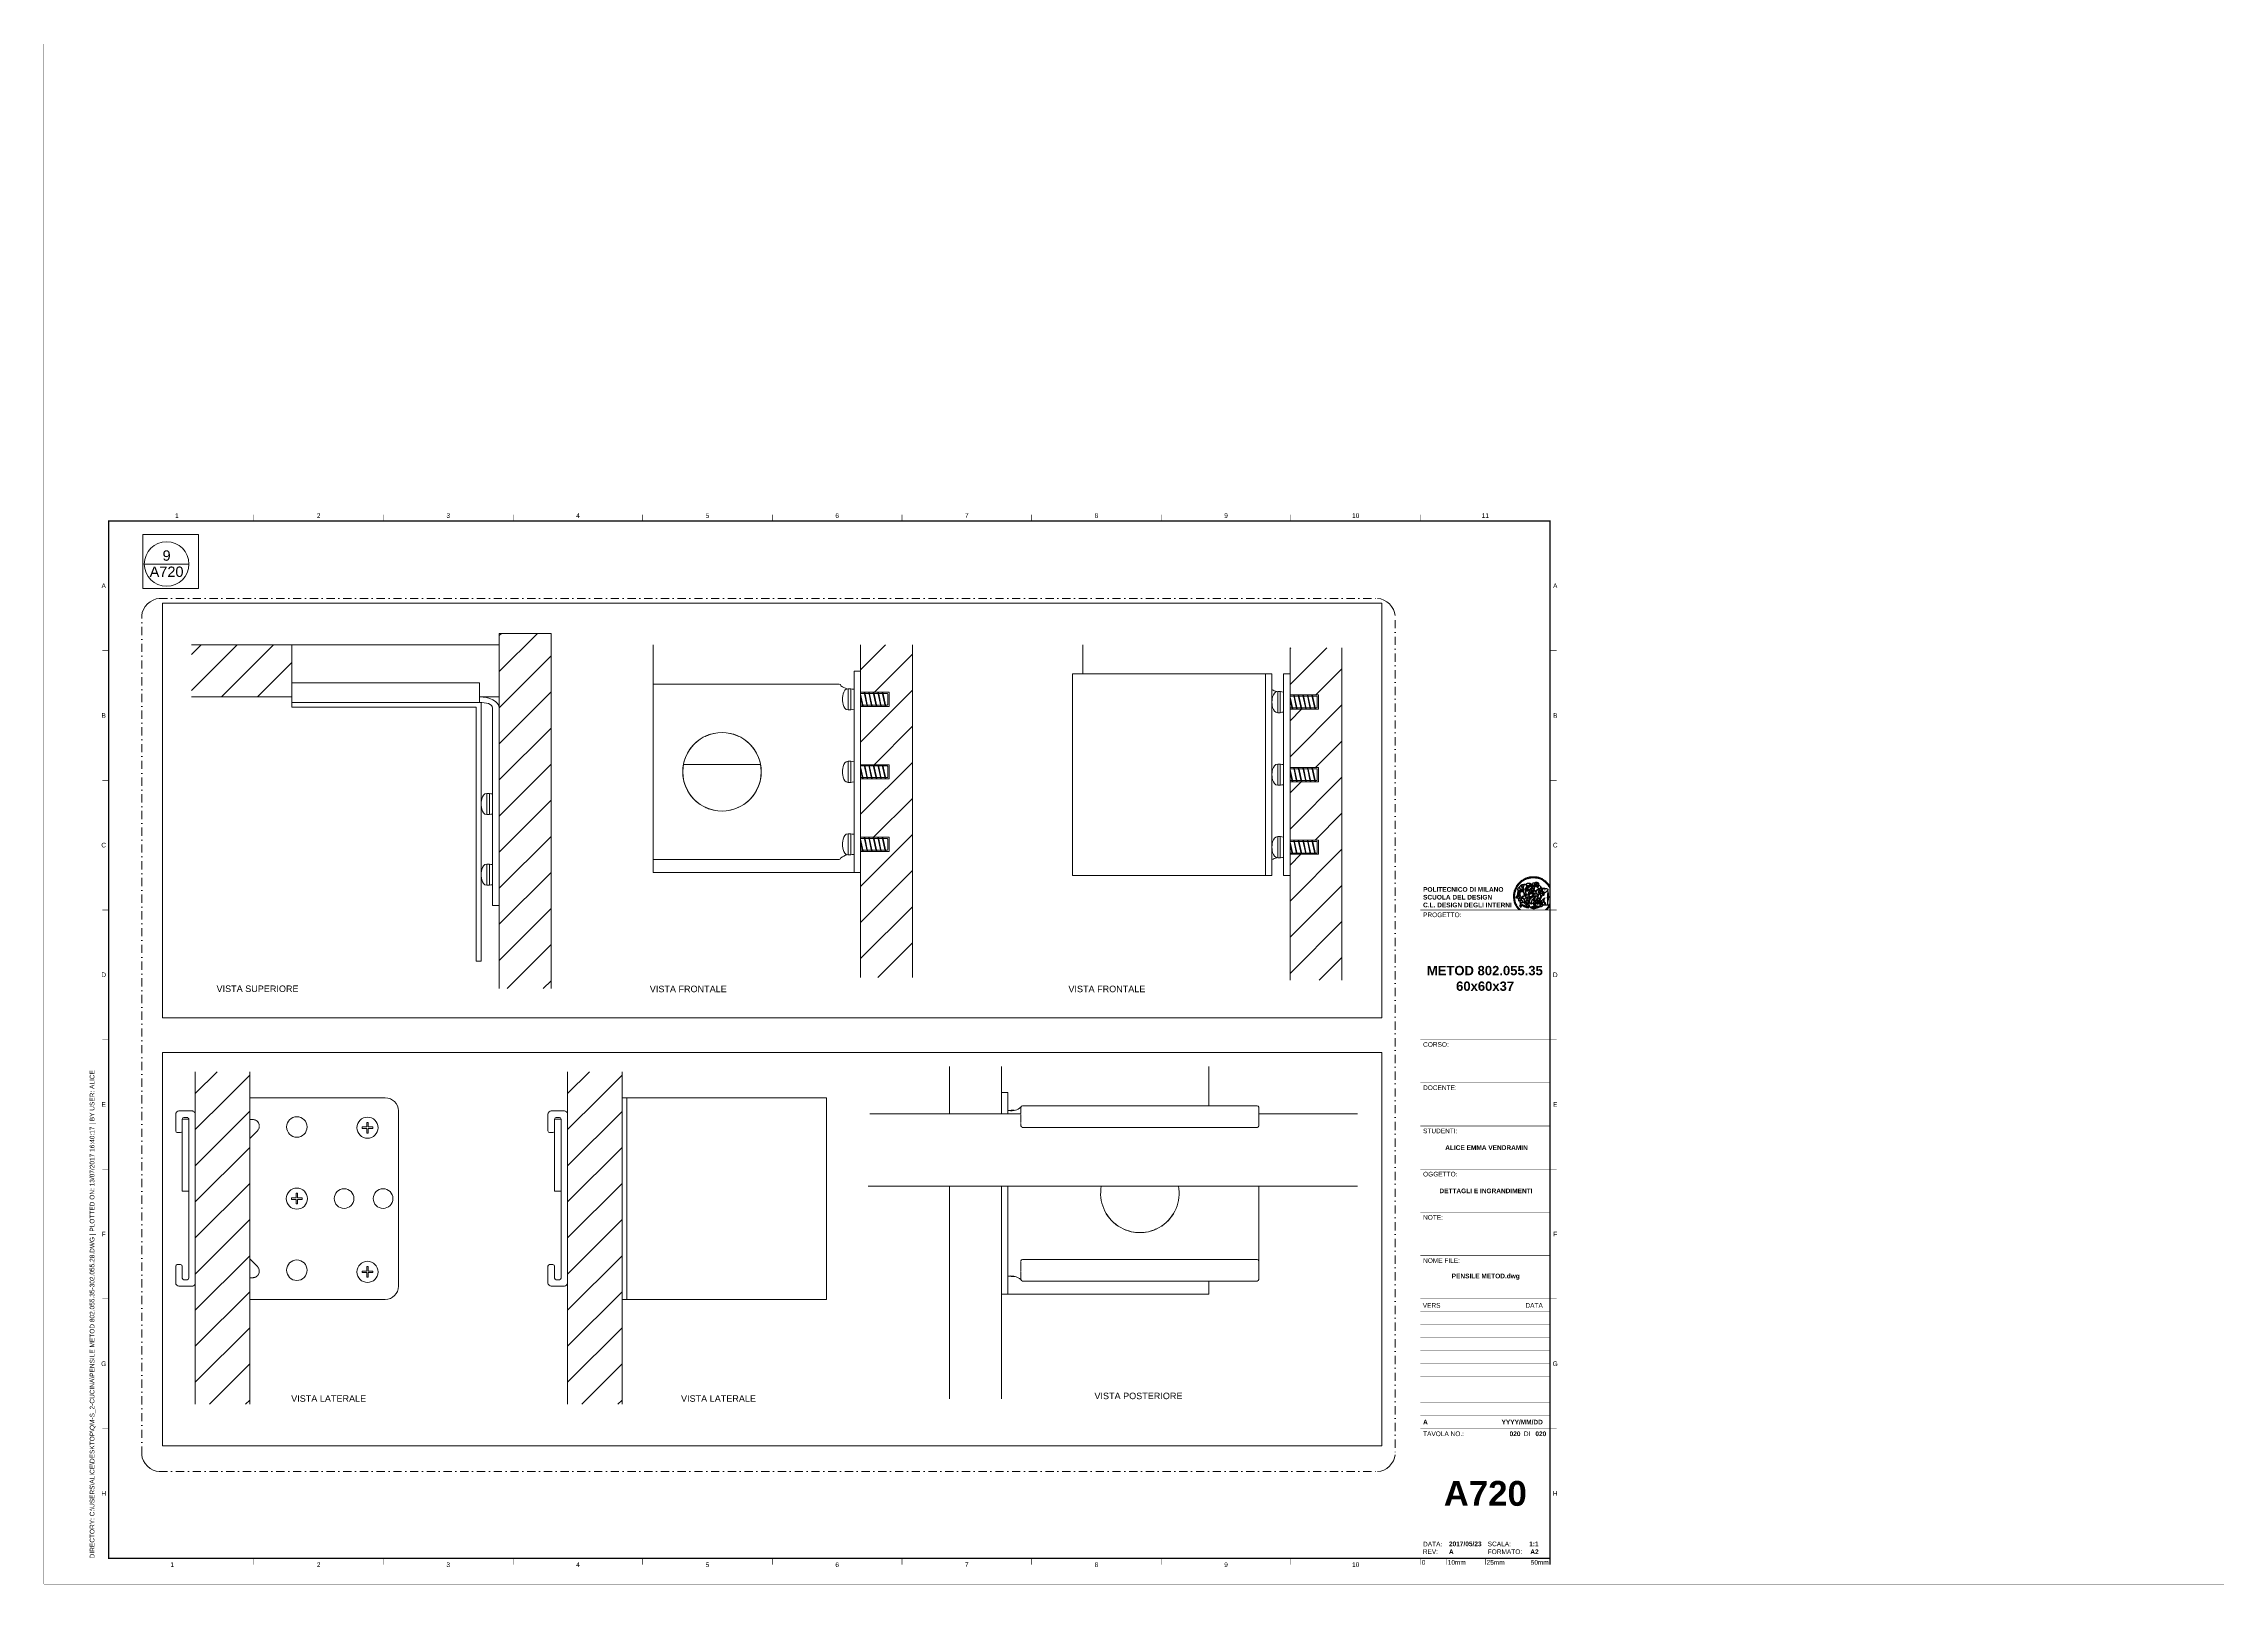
# Paper-space layout 'A720' of a CAD drawing. Header units: millimetres. Extents: x -1 to 840, y -1 to 593.
# The model-space entities are those that its viewports show. They can reach past a viewport. Long polylines and large blocks are cut down to what shows.
import ezdxf
from ezdxf.enums import TextEntityAlignment as Align

# ---------------------------------------------------------------- set-up
doc = ezdxf.new("R2010")
doc.units = ezdxf.units.MM
doc.set_wipeout_variables(frame=1)
doc.linetypes.add('CENTERX2', pattern=[4, 2.5, -0.5, 0.5, -0.5])
doc.linetypes.add('TRATTOPUNTO2', pattern=[12.7, 6.35, -3.175, 0, -3.175])
for name, color, linetype, lineweight in [('A-FURN', 8, 'Continuous', 18), ('G-ANNO-DIM', 3, 'Continuous', 18), ('meccanismi', 4, 'Continuous', 18), ('viti', 2, 'Continuous', 18)]:
    doc.layers.add(name, color=color, linetype=linetype, lineweight=lineweight)
doc.layers.add('finestra', color=6, linetype='Continuous', plot=False)
doc.layers.add('G-ANNO-NPLT', color=210, linetype='Continuous', plot=False)
for name, color, linetype in [('G-ANNO-LOGO', 3, 'Continuous'), ('G-ANNO-TEXT', 3, 'Continuous'), ('G-ANNO-TTLB', 3, 'Continuous')]:
    doc.layers.add(name, color=color, linetype=linetype)
doc.styles.add('ARIAL', font='arial.ttf')
doc.styles.add('ARIAL-BOLD', font='')
doc.styles.add('E-ARIAL', font='arial.ttf')
doc.styles.get("Standard").update_dxf_attribs({"font": 'arial.ttf'})
doc.styles.get('ARIAL-BOLD').set_extended_font_data('Arial', bold=True)
pattern_1 = [(45, (820.3294, 3194.6277), (-0.69596985, 0.69596985), [])]
pattern_2 = [(45, (834.6905, 3194.6277), (-0.69596985, 0.69596985), [])]

# ---------------------------------------------------------------- blocks, each defined once
blk = doc.blocks.new('logoPolimi')
for p, q in [((-2.37, 0.12), (-2.16, 0.11)), ((-2.37, 0.01), (-2.16, 0.01)), ((-2.36, 0.23), (-2.15, 0.21)), ((-2.35, 0.34), (-2.14, 0.31)), ((-2.33, 0.45), (-2.12, 0.41)), ((-2.3, 0.55), (-2.1, 0.51)), ((-2.28, 0.66), (-2.07, 0.6)), ((-2.24, 0.77), (-2.04, 0.7)), ((-2.2, 0.87), (-2.01, 0.79)), ((-2.16, 0.97), (-1.97, 0.89)), ((-2.11, 1.07), (-1.93, 0.98)), ((-2.06, 1.17), (-1.88, 1.07)), ((-2.01, 1.26), (-1.83, 1.15)), ((-1.94, 1.36), (-1.77, 1.24)), ((-1.88, 1.45), (-1.71, 1.32)), ((-1.84, 0.03), (-1.82, 0.35)), ((-1.81, 1.53), (-1.65, 1.4)), ((-1.74, 1.61), (-1.58, 1.47)), ((-1.73, 0.59), (-1.73, 0.59)), ((-1.73, 0.59), (-1.73, 0.59)), ((-1.66, 1.69), (-1.51, 1.54)), ((-1.65, 0.57), (-1.65, 0.57)), ((-1.59, 1.12), (-1.59, 1.12)), ((-1.58, 1.77), (-1.44, 1.61)), ((-1.51, 0.55), (-1.51, 0.55)), ((-1.51, 0.55), (-1.51, 0.55)), ((-1.49, 1.84), (-1.36, 1.68)), ((-1.41, 1.91), (-1.28, 1.74)), ((-1.32, 1.97), (-1.2, 1.8)), ((-1.31, 0.79), (-1.21, 0.75)), ((-1.21, 0.75), (-1.31, 0.79)), ((-1.21, 0.75), (-1.31, 0.79)), ((-1.22, 2.03), (-1.11, 1.85)), ((-1.21, 0.75), (-1.21, 0.75)), ((-1.21, 0.75), (-1.21, 0.75)), ((-1.19, 0.76), (-1.19, 0.76)), ((-1.19, 0.76), (-1.19, 0.76)), ((-1.17, 0.99), (-1.18, 0.99)), ((-1.18, 0.99), (-1.17, 0.99)), ((-1.16, 0.57), (-1.16, 0.57)), ((-1.16, 0.57), (-1.16, 0.57)), ((-1.13, 2.09), (-1.03, 1.9)), ((-1.1, 0.01), (-0.99, 0.06)), ((-0.99, 0.06), (-1.1, 0.01)), ((-0.99, 0.06), (-1.1, 0.01)), ((-1.03, 2.14), (-0.94, 1.95)), ((-0.99, 0.06), (-0.99, 0.06)), ((-0.99, 0.06), (-0.99, 0.06)), ((-0.97, 0.79), (-0.98, 0.79)), ((-0.89, 0.84), (-0.97, 0.79)), ((-0.97, 0.79), (-0.89, 0.84)), ((-0.96, 1.41), (-0.96, 1.41)), ((-0.96, 1.41), (-0.96, 1.41)), ((-0.93, 2.18), (-0.84, 1.99)), ((-0.89, 0.84), (-0.82, 0.87)), ((-0.82, 0.87), (-0.89, 0.84)), ((-0.89, 0.84), (-0.82, 0.87)), ((-0.88, 0.83), (-0.89, 0.84)), ((-0.85, 1.39), (-0.85, 1.39)), ((-0.85, 1.39), (-0.85, 1.39)), ((-0.84, 0.14), (-0.84, 0.14)), ((-0.83, 2.22), (-0.75, 2.03)), ((-0.77, 1.08), (-0.78, 1.08)), ((-0.78, 1.08), (-0.77, 1.08)), ((-0.61, 1.12), (-0.77, 1.08)), ((-0.77, 1.08), (-0.61, 1.12)), ((-0.77, 1.08), (-0.61, 1.12)), ((-0.75, 1.3), (-0.76, 1.29)), ((-0.76, 1.29), (-0.75, 1.3)), ((-0.72, 2.26), (-0.66, 2.06)), ((-0.65, 0.99), (-0.7, 0.96)), ((-0.69, 0.18), (-0.68, 0.18)), ((-0.66, 0.93), (-0.66, 0.93)), ((-0.66, 0.93), (-0.64, 0.93)), ((-0.66, 0.93), (-0.66, 0.93)), ((-0.66, 0.93), (-0.66, 0.93)), ((-0.63, 1.01), (-0.63, 1.01)), ((-0.63, 1.01), (-0.62, 1.01)), ((-0.63, 0.66), (-0.63, 0.66)), ((-0.61, 2.29), (-0.56, 2.09)), ((-0.6, 1.12), (-0.61, 1.12)), ((-0.61, 1.12), (-0.6, 1.12)), ((-0.61, 1.12), (-0.6, 1.12)), ((-0.61, 0.86), (-0.57, 0.85)), ((-0.57, 0.85), (-0.61, 0.86)), ((-0.61, 0.86), (-0.57, 0.85)), ((-0.53, 1.08), (-0.6, 1.12)), ((-0.6, 1.12), (-0.6, 1.11)), ((-0.6, 1.12), (-0.53, 1.08)), ((-0.57, 0.8), (-0.59, 0.8)), ((-0.57, 0.85), (-0.53, 0.84)), ((-0.57, 0.85), (-0.57, 0.85)), ((-0.57, 0.85), (-0.57, 0.85)), ((-0.57, 0.85), (-0.53, 0.84)), ((-0.56, 0.29), (-0.49, 0.48)), ((-0.56, 0.14), (-0.56, 0.29)), ((-0.5, 0.11), (-0.56, 0.14)), ((-0.53, 0.84), (-0.51, 0.84)), ((-0.53, 0.84), (-0.51, 0.84)), ((-0.53, 0.84), (-0.53, 0.84)), ((-0.51, 2.32), (-0.46, 2.11)), ((-0.51, 0.11), (-0.51, 0.11)), ((-0.51, 0.11), (-0.51, 0.11)), ((-0.34, 0.33), (-0.5, 0.11)), ((-0.49, 0.48), (-0.41, 0.55)), ((-0.42, 0.8), (-0.47, 0.79)), ((-0.42, 0.8), (-0.47, 0.79)), ((-0.47, 0.79), (-0.45, 0.76)), ((-0.47, 0.79), (-0.45, 0.76)), ((-0.45, 1.14), (-0.42, 1.11)), ((-0.42, 1.26), (-0.36, 1.22)), ((-0.41, 0.55), (-0.34, 0.49)), ((-0.4, 2.34), (-0.36, 2.13)), ((-0.4, 1.37), (-0.38, 1.38)), ((-0.39, 1.37), (-0.4, 1.37)), ((-0.35, 1.33), (-0.4, 1.37)), ((-0.39, 1.24), (-0.4, 1.23)), ((-0.38, 1.14), (-0.38, 1.14)), ((-0.34, 0.49), (-0.09, 0.48)), ((-0.16, 0.32), (-0.34, 0.33)), ((-0.14, 0.32), (-0.31, 0.34)), ((-0.29, 2.35), (-0.26, 2.14)), ((-0.28, 1.3), (-0.29, 1.3)), ((-0.28, 1.3), (-0.28, 1.3)), ((-0.18, 2.36), (-0.16, 2.15)), ((-0.16, 1.24), (-0.16, 1.25)), ((-0.16, 1.25), (-0.16, 1.25)), ((-0.16, 0.49), (-0.14, 0.64)), ((-0.06, 0.27), (-0.16, 0.32)), ((-0.1, 0.88), (-0.09, 0.87)), ((-0.08, 1.37), (-0.08, 1.38)), ((-0.08, 1.23), (-0.05, 1.21)), ((-0.05, 1.21), (-0.08, 1.23)), ((-0.08, 1.23), (-0.05, 1.21)), ((-0.07, 2.37), (-0.06, 2.16)), ((-0.03, 0.26), (-0.06, 0.27)), ((-0.05, 1.21), (-0.04, 1.21)), ((-0.04, 1.21), (-0.05, 1.21)), ((-0.04, 1.21), (-0.04, 1.21)), ((-0.04, 1.21), (-0.04, 1.21)), ((-0.04, 0.48), (-0.03, 0.26)), ((0.03, 1.15), (0.03, 1.15)), ((0.03, 0.66), (0.03, 0.67)), ((0.04, 2.37), (0.04, 2.16)), ((0.07, 0.58), (0.07, 0.57)), ((0.1, 1.18), (0.1, 1.18)), ((0.1, 0.84), (0.1, 0.84)), ((0.13, 1.32), (0.17, 1.19)), ((0.15, 2.36), (0.14, 2.16)), ((0.14, 0.71), (0.34, 0.65)), ((0.31, 0.56), (0.17, 0.63)), ((0.26, 2.36), (0.24, 2.15)), ((0.27, 1.61), (0.27, 1.61)), ((0.27, 1.61), (0.27, 1.61)), ((0.27, 1.61), (0.27, 1.61)), ((0.29, 1.29), (0.29, 1.29)), ((0.29, 1.29), (0.29, 1.29)), ((0.29, 1.29), (0.29, 1.29)), ((0.29, 1.29), (0.29, 1.29)), ((0.33, 0.49), (0.34, 0.49)), ((0.33, 0.03), (0.35, 0.03)), ((0.33, 0.03), (0.35, 0.03)), ((0.37, 2.34), (0.34, 2.13)), ((0.34, 0.65), (0.34, 0.64)), ((0.35, 0.03), (0.57, 0.06)), ((0.35, 0.03), (0.57, 0.06)), ((0.35, 0.03), (0.35, 0.03)), ((0.35, 0.03), (0.35, 0.03)), ((0.38, 1.36), (0.37, 1.35)), ((0.38, 0.34), (0.37, 0.34)), ((0.38, 0.34), (0.38, 0.34)), ((0.43, 0.67), (0.39, 0.64)), ((0.48, 2.32), (0.44, 2.12)), ((0.49, 1.05), (0.51, 1.13)), ((0.51, 1.13), (0.49, 1.05)), ((0.49, 1.05), (0.51, 1.13)), ((0.51, 1.31), (0.5, 1.29)), ((0.51, 1.13), (0.52, 1.23)), ((0.52, 1.23), (0.51, 1.23)), ((0.51, 1.23), (0.52, 1.23)), ((0.52, 1.23), (0.51, 1.13)), ((0.51, 1.13), (0.52, 1.23)), ((0.52, 1.24), (0.6, 1.37)), ((0.52, 1.23), (0.6, 1.36)), ((0.6, 1.36), (0.52, 1.23)), ((0.52, 1.23), (0.52, 1.23)), ((0.52, 1.23), (0.52, 1.24)), ((0.52, 1.23), (0.52, 1.23)), ((0.55, 1.07), (0.53, 1.06)), ((0.53, 1.04), (0.53, 1.06)), ((0.53, 1.05), (0.53, 1.04)), ((0.59, 2.3), (0.54, 2.09)), ((0.54, 0.3), (0.63, 0.32)), ((0.54, -0.08), (0.61, 0.06)), ((0.61, 0.06), (0.54, -0.08)), ((0.54, -0.08), (0.61, 0.06)), ((0.56, 0.19), (0.59, 0.21)), ((0.57, 1.07), (0.57, 1.07)), ((0.57, 1.07), (0.57, 1.07)), ((0.57, 1.07), (0.57, 1.07)), ((0.57, 1.07), (0.57, 1.07)), ((0.57, 1.07), (0.57, 1.07)), ((0.57, 1.07), (0.57, 1.07)), ((0.57, 1.07), (0.57, 1.07)), ((0.58, 0.3), (0.59, 0.29)), ((0.59, 0.78), (0.59, 0.79)), ((0.59, 0.79), (0.59, 0.79)), ((0.59, 0.79), (0.59, 0.79)), ((0.59, 0.79), (0.59, 0.78)), ((0.61, 0.06), (0.6, 0.07)), ((0.6, 0.07), (0.61, 0.06)), ((0.61, 0.06), (0.61, 0.07)), ((0.62, 0.21), (0.65, 0.22)), ((0.69, 2.27), (0.63, 2.07)), ((0.64, 1.37), (0.65, 1.37)), ((0.69, 0.86), (0.68, 0.86)), ((0.68, 0.86), (0.69, 0.86)), ((0.68, 0.76), (0.68, 0.76)), ((0.8, 2.23), (0.73, 2.03)), ((0.76, 0.26), (0.76, 0.26)), ((0.9, 2.19), (0.82, 2)), ((0.82, 0.35), (0.84, 0.36)), ((0.82, 0.35), (0.82, 0.35)), ((0.84, 0.36), (0.84, 0.37)), ((0.85, 0.34), (1.05, 0.35)), ((1, 2.15), (0.91, 1.96)), ((0.93, 1.05), (0.93, 1.05)), ((0.93, 1.05), (0.93, 1.05)), ((0.93, 1.05), (0.93, 1.04)), ((0.93, 1.05), (0.93, 1.05)), ((0.97, 0.66), (0.96, 0.66)), ((1.01, 0.97), (0.98, 0.96)), ((1.1, 2.1), (1, 1.91)), ((1.2, 2.04), (1.09, 1.86)), ((1.17, 0.96), (1.17, 0.95)), ((1.17, 0.95), (1.17, 0.95)), ((1.29, 1.99), (1.18, 1.81)), ((1.38, 1.92), (1.26, 1.75)), ((1.34, 0.37), (1.26, 0.04)), ((1.27, 0.37), (1.27, 0.38)), ((1.28, 0.95), (1.28, 0.95)), ((1.47, 1.86), (1.34, 1.69)), ((1.37, 0.73), (1.46, 0.81)), ((1.41, 0.4), (1.41, 0.41)), ((1.56, 1.79), (1.42, 1.63)), ((1.64, 1.71), (1.49, 1.56)), ((1.49, 0.9), (1.57, 0.92)), ((1.72, 1.63), (1.56, 1.49)), ((1.67, 0.6), (1.57, 0.53)), ((1.79, 1.55), (1.63, 1.41)), ((1.86, 1.47), (1.7, 1.34)), ((1.93, 1.38), (1.76, 1.26)), ((1.99, 1.29), (1.81, 1.17)), ((2.05, 1.19), (1.87, 1.09)), ((2.1, 1.1), (1.92, 1)), ((2.15, 1), (1.96, 0.91)), ((2.19, 0.9), (2, 0.82)), ((2.23, 0.79), (2.04, 0.72)), ((2.27, 0.69), (2.07, 0.63)), ((2.3, 0.58), (2.09, 0.53)), ((2.32, 0.47), (2.12, 0.43)), ((2.34, 0.37), (2.13, 0.33)), ((2.36, 0.26), (2.15, 0.23)), ((2.37, 0.15), (2.16, 0.13)), ((2.37, 0.04), (2.16, 0.03)), ((-2.37, -0.1), (-2.16, -0.09)), ((-2.36, -0.21), (-2.15, -0.19)), ((-2.35, -0.32), (-2.14, -0.29)), ((-2.33, -0.43), (-2.12, -0.39)), ((-2.31, -0.54), (-2.1, -0.49)), ((-2.28, -0.65), (-2.08, -0.59)), ((-2.25, -0.75), (-2.05, -0.69)), ((-2.21, -0.86), (-2.02, -0.78)), ((-2.17, -0.96), (-1.98, -0.87)), ((-2.12, -1.06), (-1.93, -0.96)), ((-2.07, -1.16), (-1.89, -1.05)), ((-2.04, -0.15), (-1.97, -0.2)), ((-2.01, -1.25), (-1.84, -1.14)), ((-1.95, -1.34), (-1.78, -1.22)), ((-1.89, -1.43), (-1.72, -1.31)), ((-1.82, -1.52), (-1.66, -1.38)), ((-1.75, -1.6), (-1.59, -1.46)), ((-1.67, -1.68), (-1.52, -1.53)), ((-1.58, -0.12), (-1.6, -0.18)), ((-1.6, -0.18), (-1.58, -0.28)), ((-1.57, -0.54), (-1.59, -0.54)), ((-1.59, -0.54), (-1.59, -0.54)), ((-1.59, -1.76), (-1.45, -1.6)), ((-1.56, -0.32), (-1.56, -0.31)), ((-1.56, -0.31), (-1.56, -0.31)), ((-1.53, -0.65), (-1.53, -0.65)), ((-1.53, -0.65), (-1.53, -0.65)), ((-1.51, -1.83), (-1.37, -1.67)), ((-1.48, -0.86), (-1.48, -0.85)), ((-1.42, -0.37), (-1.42, -0.37)), ((-1.42, -1.9), (-1.29, -1.73)), ((-1.38, -0.46), (-1.38, -0.46)), ((-1.33, -1.96), (-1.21, -1.79)), ((-1.31, -0.24), (-1.31, -0.23)), ((-1.31, -0.23), (-1.31, -0.24)), ((-1.24, -2.02), (-1.13, -1.84)), ((-1.23, -0.19), (-1.23, -0.19)), ((-1.23, -0.19), (-1.23, -0.19)), ((-1.23, -0.19), (-1.23, -0.19)), ((-1.23, -0.19), (-1.23, -0.19)), ((-1.14, -2.08), (-1.04, -1.89)), ((-1.04, -2.13), (-0.95, -1.94)), ((-1.01, -0.39), (-1.02, -0.39)), ((-1.02, -0.39), (-1.01, -0.39)), ((-1.02, -0.7), (-1.02, -0.7)), ((-1.02, -0.7), (-1.02, -0.7)), ((-1.02, -0.7), (-1.02, -0.7)), ((-0.94, -2.18), (-0.86, -1.98)), ((-0.84, -2.22), (-0.77, -2.02)), ((-0.79, -0.51), (-0.83, -0.58)), ((-0.83, -0.58), (-0.79, -0.51)), ((-0.83, -0.58), (-0.79, -0.51)), ((-0.78, -1.05), (-0.83, -0.94)), ((-0.83, -0.94), (-0.78, -1.05)), ((-0.83, -0.94), (-0.83, -0.94)), ((-0.83, -0.94), (-0.78, -1.05)), ((-0.82, -1.23), (-0.82, -1.23)), ((-0.82, -1.23), (-0.77, -1.23)), ((-0.77, -1.23), (-0.82, -1.23)), ((-0.82, -1.23), (-0.82, -1.23)), ((-0.77, -1.23), (-0.82, -1.23)), ((-0.75, -0.96), (-0.8, -0.89)), ((-0.8, -0.89), (-0.79, -0.92)), ((-0.79, -0.92), (-0.8, -0.89)), ((-0.8, -0.89), (-0.75, -0.96)), ((-0.79, -0.92), (-0.8, -0.89)), ((-0.8, -0.89), (-0.8, -0.89)), ((-0.8, -0.89), (-0.75, -0.96)), ((-0.79, -0.92), (-0.78, -0.95)), ((-0.78, -0.95), (-0.79, -0.92)), ((-0.78, -0.95), (-0.79, -0.92)), ((-0.77, -0.49), (-0.78, -0.48)), ((-0.78, -0.48), (-0.77, -0.49)), ((-0.78, -0.95), (-0.76, -1)), ((-0.76, -1), (-0.78, -0.95)), ((-0.76, -1), (-0.78, -0.95)), ((-0.71, -0.89), (-0.75, -0.87)), ((-0.75, -0.87), (-0.71, -0.89)), ((-0.75, -0.87), (-0.71, -0.89)), ((-0.72, -1.01), (-0.75, -0.96)), ((-0.75, -0.96), (-0.72, -1.01)), ((-0.75, -0.96), (-0.72, -1.01)), ((-0.74, -2.25), (-0.67, -2.05)), ((-0.64, -0.93), (-0.71, -0.89)), ((-0.71, -0.89), (-0.64, -0.93)), ((-0.71, -0.89), (-0.64, -0.93)), ((-0.66, -0.53), (-0.66, -0.53)), ((-0.66, -0.53), (-0.66, -0.53)), ((-0.66, -0.53), (-0.66, -0.53)), ((-0.63, -2.29), (-0.57, -2.08)), ((-0.52, -2.31), (-0.48, -2.11)), ((-0.39, -0.81), (-0.51, -0.69)), ((-0.51, -1.04), (-0.5, -1.04)), ((-0.48, -0.42), (-0.48, -0.42)), ((-0.48, -0.42), (-0.48, -0.42)), ((-0.48, -0.42), (-0.48, -0.42)), ((-0.42, -2.33), (-0.38, -2.13)), ((-0.41, -0.51), (-0.41, -0.51)), ((-0.38, -0.05), (-0.39, -0.12)), ((-0.39, -0.12), (-0.37, -0.1)), ((-0.35, -0.14), (-0.37, -0.08)), ((-0.37, -0.09), (-0.37, -0.09)), ((-0.33, -0.12), (-0.35, -0.14)), ((-0.32, -0.14), (-0.35, -0.14)), ((-0.35, -0.18), (-0.34, -0.22)), ((-0.34, -0.08), (-0.29, -0.16)), ((-0.34, -0.22), (-0.34, -0.22)), ((-0.27, -0.17), (-0.32, -0.14)), ((-0.31, -2.35), (-0.28, -2.14)), ((-0.25, -0.91), (-0.26, -0.9)), ((-0.26, -1.29), (0.1, -1.2)), ((0.1, -1.2), (-0.26, -1.29)), ((0.08, -1.4), (-0.26, -1.29)), ((-0.26, -1.29), (0.08, -1.4)), ((-0.26, -1.38), (-0.26, -1.29)), ((-0.26, -1.29), (-0.26, -1.29)), ((-0.26, -1.29), (-0.26, -1.38)), ((-0.26, -1.29), (0.08, -1.4)), ((-0.26, -1.29), (-0.26, -1.29)), ((0.08, -1.49), (-0.26, -1.38)), ((-0.26, -1.38), (0.09, -1.49)), ((-0.2, -2.36), (-0.18, -2.15)), ((-0.14, -0.15), (-0.16, -0.13)), ((-0.11, -0.04), (-0.12, -0.05)), ((-0.09, -2.37), (-0.08, -2.16)), ((-0.04, -0.41), (-0.01, -0.44)), ((-0.01, -0.44), (-0.04, -0.41)), ((-0.04, -0.41), (-0.01, -0.44)), ((0.03, -2.37), (0.02, -2.16)), ((0.07, -0.84), (0.07, -0.84)), ((0.07, -0.84), (0.07, -0.84)), ((0.1, -1.2), (0.08, -1.32)), ((0.08, -1.32), (0.13, -1.2)), ((0.08, -1.4), (0.72, -1.22)), ((0.72, -1.22), (0.08, -1.4)), ((0.08, -1.4), (0.72, -1.22)), ((0.72, -1.31), (0.08, -1.49)), ((0.08, -1.44), (0.08, -1.4)), ((0.08, -1.4), (0.08, -1.44)), ((0.08, -1.4), (0.08, -1.49)), ((0.08, -1.49), (0.08, -1.44)), ((0.08, -1.44), (0.08, -1.44)), ((0.08, -1.44), (0.08, -1.45)), ((0.08, -1.45), (0.08, -1.46)), ((0.08, -1.46), (0.08, -1.49)), ((0.1, -1.01), (0.09, -0.86)), ((0.1, -1.01), (0.09, -0.86)), ((0.09, -1.49), (0.72, -1.31)), ((0.1, -1.2), (0.12, -1.04)), ((0.12, -1.04), (0.1, -1.2)), ((0.13, -1.2), (0.1, -1.2)), ((0.1, -1.2), (0.13, -1.2)), ((0.13, -1.2), (0.1, -1.2)), ((0.1, -1.2), (0.1, -1.2)), ((0.11, -0.44), (0.11, -0.44)), ((0.11, -0.44), (0.11, -0.44)), ((0.12, -0.21), (0.12, -0.21)), ((0.12, -0.21), (0.12, -0.21)), ((0.12, -0.21), (0.12, -0.21)), ((0.12, -0.21), (0.12, -0.21)), ((0.12, -0.21), (0.12, -0.21)), ((0.12, -0.21), (0.12, -0.21)), ((0.12, -0.21), (0.12, -0.21)), ((0.12, -0.21), (0.12, -0.21)), ((0.12, -0.21), (0.12, -0.21)), ((0.12, -0.21), (0.12, -0.21)), ((0.12, -0.21), (0.12, -0.21)), ((0.12, -0.21), (0.12, -0.21)), ((0.12, -0.21), (0.12, -0.21)), ((0.12, -0.56), (0.14, -0.53)), ((0.14, -0.53), (0.12, -0.56)), ((0.12, -0.56), (0.14, -0.53)), ((0.12, -1.04), (0.12, -1.04)), ((0.12, -1.04), (0.12, -1.04)), ((0.12, -1.04), (0.12, -1.04)), ((0.14, -2.37), (0.12, -2.16)), ((0.21, -0.99), (0.13, -1.2)), ((0.13, -1.2), (0.21, -0.99)), ((0.36, -1.14), (0.13, -1.2)), ((0.13, -1.2), (0.26, -1.17)), ((0.14, -0.53), (0.16, -0.49)), ((0.16, -0.49), (0.14, -0.53)), ((0.14, -0.53), (0.16, -0.49)), ((0.16, -0.49), (0.16, -0.49)), ((0.16, -0.49), (0.16, -0.49)), ((0.28, -1.19), (0.21, -0.99)), ((0.21, -0.99), (0.31, -1.27)), ((0.25, -2.36), (0.22, -2.15)), ((0.24, -0.17), (0.24, -0.16)), ((0.24, -0.16), (0.24, -0.17)), ((0.25, -0.84), (0.25, -0.88)), ((0.25, -0.88), (0.25, -0.84)), ((0.25, -0.88), (0.25, -0.84)), ((0.25, -0.88), (0.29, -1.17)), ((0.26, -0.88), (0.25, -0.88)), ((0.31, -1.27), (0.25, -0.88)), ((0.26, -1.17), (0.28, -1.16)), ((0.28, -1.16), (0.36, -1.14)), ((0.29, -1.17), (0.28, -1.19)), ((0.35, -2.34), (0.32, -2.14)), ((0.36, -1.14), (0.72, -1.22)), ((0.72, -1.22), (0.36, -1.14)), ((0.46, -2.32), (0.42, -2.12)), ((0.49, -0.31), (0.49, -0.31)), ((0.49, -0.31), (0.49, -0.31)), ((0.5, -0.27), (0.5, -0.27)), ((0.51, -0.27), (0.51, -0.27)), ((0.57, -2.3), (0.52, -2.1)), ((0.68, -2.27), (0.62, -2.07)), ((0.78, -2.24), (0.71, -2.04)), ((0.72, -0.81), (0.75, -0.89)), ((0.72, -1.22), (0.72, -1.31)), ((0.72, -1.31), (0.72, -1.22)), ((0.74, -0.23), (0.74, -0.23)), ((0.74, -0.23), (0.75, -0.24)), ((0.75, -0.23), (0.75, -0.23)), ((0.89, -2.2), (0.81, -2)), ((0.86, -0.25), (0.82, -0.34)), ((0.87, -0.22), (0.86, -0.23)), ((0.87, -0.22), (0.86, -0.25)), ((0.99, -2.15), (0.9, -1.96)), ((0.96, -0.58), (0.96, -0.57)), ((1.09, -2.11), (0.99, -1.92)), ((1.05, -1.05), (1.04, -1.05)), ((1.19, -2.05), (1.08, -1.87)), ((1.28, -2), (1.17, -1.82)), ((1.37, -1.93), (1.25, -1.76)), ((1.31, -0.27), (1.3, -0.26)), ((1.3, -0.26), (1.3, -0.26)), ((1.3, -0.26), (1.3, -0.26)), ((1.3, -0.26), (1.31, -0.27)), ((1.3, -0.26), (1.3, -0.26)), ((1.46, -1.87), (1.33, -1.7)), ((1.54, -1.8), (1.41, -1.64)), ((1.63, -1.72), (1.48, -1.57)), ((1.71, -1.65), (1.55, -1.5)), ((1.78, -1.57), (1.62, -1.43)), ((1.85, -1.48), (1.69, -1.35)), ((1.92, -1.39), (1.75, -1.27)), ((1.98, -1.3), (1.81, -1.19)), ((2.04, -1.21), (1.86, -1.1)), ((2.09, -1.11), (1.91, -1.01)), ((2.14, -1.01), (1.95, -0.92)), ((2.19, -0.91), (1.99, -0.83)), ((2.23, -0.81), (2.03, -0.74)), ((2.26, -0.7), (2.06, -0.64)), ((2.29, -0.6), (2.09, -0.55)), ((2.32, -0.49), (2.11, -0.45)), ((2.34, -0.38), (2.13, -0.35)), ((2.35, -0.27), (2.15, -0.25)), ((2.37, -0.08), (2.16, -0.07)), ((2.36, -0.16), (2.16, -0.15))]:
    blk.add_line(p, q)
for points in [[(-1.9, 0.12), (-1.94, 0.02), (-2.05, -0.09), (-2.05, -0.09)], [(-1.86, 0.38), (-1.86, 0.38), (-1.87, 0.19), (-1.9, 0.12)], [(-1.76, 0.6), (-1.76, 0.6), (-1.84, 0.57), (-1.86, 0.38)], [(-1.86, -0.04), (-1.84, 0.02), (-1.84, 0.03), (-1.84, 0.03)], [(-1.82, 0.78), (-1.83, 0.8), (-1.85, 0.86), (-1.83, 0.88)], [(-1.82, 0.78), (-1.83, 0.8), (-1.85, 0.86), (-1.83, 0.88)], [(-1.83, 0.88), (-1.81, 0.9), (-1.76, 0.96), (-1.76, 0.96)], [(-1.83, 0.88), (-1.81, 0.9), (-1.76, 0.96), (-1.76, 0.96)], [(-1.76, 0.6), (-1.83, 0.7), (-1.78, 0.74), (-1.78, 0.74)], [(-1.78, 0.74), (-1.79, 0.74), (-1.83, 0.7), (-1.76, 0.6)], [(-1.78, 0.74), (-1.8, 0.76), (-1.81, 0.78), (-1.82, 0.78)], [(-1.78, 0.74), (-1.8, 0.76), (-1.81, 0.78), (-1.82, 0.78)], [(-1.82, 0.35), (-1.81, 0.5), (-1.73, 0.59), (-1.73, 0.59)], [(-1.82, -0.19), (-1.73, -0.07), (-1.75, 0.14), (-1.75, 0.3)], [(-1.75, 0.33), (-1.75, 0.17), (-1.73, -0.05), (-1.8, -0.17)], [(-1.78, 0.74), (-1.75, 0.72), (-1.72, 0.69), (-1.68, 0.7)], [(-1.68, 0.7), (-1.72, 0.69), (-1.75, 0.72), (-1.78, 0.74)], [(-1.68, 0.7), (-1.72, 0.69), (-1.75, 0.72), (-1.78, 0.74)], [(-1.78, 0.74), (-1.78, 0.74), (-1.78, 0.74), (-1.78, 0.74)], [(-1.76, 0.96), (-1.68, 1.1), (-1.59, 1.12), (-1.59, 1.12)], [(-1.76, 0.96), (-1.68, 1.1), (-1.6, 1.12), (-1.6, 1.12)], [(-1.73, 0.59), (-1.74, 0.59), (-1.75, 0.6), (-1.76, 0.6)], [(-1.73, 0.59), (-1.74, 0.59), (-1.75, 0.6), (-1.76, 0.6)], [(-1.75, 0.3), (-1.76, 0.47), (-1.65, 0.57), (-1.65, 0.57)], [(-1.65, 0.57), (-1.65, 0.57), (-1.76, 0.5), (-1.75, 0.33)], [(-1.65, 0.57), (-1.68, 0.58), (-1.7, 0.58), (-1.73, 0.59)], [(-1.65, 0.57), (-1.68, 0.58), (-1.7, 0.58), (-1.73, 0.59)], [(-1.5, 0.71), (-1.53, 0.74), (-1.61, 0.71), (-1.68, 0.7)], [(-1.68, 0.7), (-1.61, 0.71), (-1.53, 0.73), (-1.5, 0.71)], [(-1.5, 0.71), (-1.53, 0.73), (-1.61, 0.71), (-1.68, 0.7)], [(-1.51, 0.55), (-1.56, 0.56), (-1.61, 0.56), (-1.65, 0.57)], [(-1.65, 0.57), (-1.61, 0.56), (-1.56, 0.56), (-1.51, 0.55)], [(-1.51, 0.55), (-1.56, 0.56), (-1.61, 0.56), (-1.65, 0.57)], [(-1.59, 1.12), (-1.6, 1.06), (-1.61, 0.99), (-1.61, 0.97)], [(-1.61, 0.97), (-1.61, 0.99), (-1.6, 1.06), (-1.59, 1.12)], [(-1.61, 0.97), (-1.61, 0.99), (-1.6, 1.06), (-1.59, 1.12)], [(-1.61, 0.97), (-1.61, 0.95), (-1.56, 0.88), (-1.54, 0.87)], [(-1.54, 0.87), (-1.56, 0.88), (-1.61, 0.95), (-1.61, 0.97)], [(-1.54, 0.87), (-1.56, 0.88), (-1.61, 0.96), (-1.61, 0.97)], [(-1.59, 1.12), (-1.59, 1.13), (-1.59, 1.15), (-1.58, 1.16)], [(-1.59, 1.12), (-1.59, 1.13), (-1.59, 1.15), (-1.58, 1.16)], [(-1.58, 1.16), (-1.57, 1.21), (-1.52, 1.23), (-1.49, 1.25)], [(-1.58, 1.16), (-1.57, 1.21), (-1.52, 1.23), (-1.49, 1.25)], [(-1.58, 0.36), (-1.58, 0.48), (-1.51, 0.55), (-1.51, 0.55)], [(-1.51, 0.55), (-1.51, 0.55), (-1.58, 0.48), (-1.58, 0.36)], [(-1.51, 0.55), (-1.51, 0.55), (-1.58, 0.48), (-1.58, 0.36)], [(-1.55, 0.04), (-1.55, 0.08), (-1.58, 0.25), (-1.58, 0.36)], [(-1.58, 0.36), (-1.58, 0.25), (-1.55, 0.08), (-1.55, 0.04)], [(-1.58, 0.36), (-1.58, 0.25), (-1.55, 0.08), (-1.55, 0.04)], [(-1.58, -0.12), (-1.57, -0.06), (-1.55, 0.02), (-1.55, 0.04)], [(-1.55, 0.04), (-1.55, 0.02), (-1.57, -0.06), (-1.58, -0.12)], [(-1.55, 0.04), (-1.55, 0.02), (-1.56, -0.04), (-1.57, -0.1)], [(-1.54, 0.87), (-1.52, 0.85), (-1.47, 0.83), (-1.44, 0.83)], [(-1.44, 0.83), (-1.47, 0.83), (-1.52, 0.85), (-1.54, 0.87)], [(-1.45, 0.83), (-1.47, 0.83), (-1.52, 0.85), (-1.54, 0.87)], [(-1.51, 0.55), (-1.33, 0.54), (-1.16, 0.57), (-1.16, 0.57)], [(-1.16, 0.57), (-1.16, 0.57), (-1.33, 0.54), (-1.51, 0.55)], [(-1.16, 0.57), (-1.16, 0.57), (-1.33, 0.54), (-1.51, 0.55)], [(-1.5, 0.71), (-1.46, 0.68), (-1.4, 0.62), (-1.33, 0.66)], [(-1.33, 0.66), (-1.4, 0.62), (-1.46, 0.68), (-1.5, 0.71)], [(-1.33, 0.66), (-1.4, 0.62), (-1.46, 0.68), (-1.5, 0.71)], [(-1.49, 1.25), (-1.46, 1.26), (-1.42, 1.33), (-1.39, 1.36)], [(-1.49, 1.25), (-1.46, 1.27), (-1.43, 1.34), (-1.39, 1.36)], [(-1.31, 0.79), (-1.33, 0.79), (-1.42, 0.83), (-1.45, 0.83)], [(-1.44, 0.83), (-1.42, 0.83), (-1.33, 0.79), (-1.31, 0.79)], [(-1.31, 0.79), (-1.33, 0.79), (-1.42, 0.83), (-1.44, 0.83)], [(-1.35, 1.1), (-1.4, 1.17), (-1.36, 1.23), (-1.29, 1.31)], [(-1.29, 1.31), (-1.36, 1.23), (-1.4, 1.17), (-1.35, 1.1)], [(-1.35, 1.1), (-1.4, 1.17), (-1.36, 1.23), (-1.29, 1.31)], [(-1.39, 1.36), (-1.35, 1.38), (-1.26, 1.4), (-1.19, 1.41)], [(-1.39, 1.36), (-1.35, 1.38), (-1.26, 1.4), (-1.19, 1.41)], [(-1.18, 0.99), (-1.24, 0.97), (-1.3, 1.03), (-1.35, 1.1)], [(-1.35, 1.1), (-1.3, 1.03), (-1.24, 0.97), (-1.18, 0.99)], [(-1.18, 1), (-1.24, 0.97), (-1.3, 1.03), (-1.35, 1.1)], [(-1.33, 0.66), (-1.28, 0.7), (-1.23, 0.73), (-1.21, 0.75)], [(-1.21, 0.75), (-1.23, 0.73), (-1.28, 0.7), (-1.33, 0.66)], [(-1.21, 0.75), (-1.23, 0.73), (-1.28, 0.7), (-1.33, 0.66)], [(-1.29, 1.31), (-1.22, 1.39), (-1.01, 1.41), (-0.96, 1.41)], [(-0.96, 1.41), (-1.01, 1.41), (-1.22, 1.39), (-1.29, 1.31)], [(-1.29, 1.31), (-1.22, 1.39), (-1.01, 1.41), (-0.96, 1.41)], [(-1.24, -0.02), (-1.21, -0.01), (-1.1, 0.01), (-1.1, 0.01)], [(-1.1, 0.01), (-1.1, 0.01), (-1.21, -0.01), (-1.24, -0.02)], [(-1.1, 0.01), (-1.1, 0.01), (-1.21, -0.01), (-1.24, -0.02)], [(-1.21, 0.75), (-1.2, 0.75), (-1.19, 0.76), (-1.19, 0.76)], [(-1.19, 0.76), (-1.19, 0.76), (-1.2, 0.75), (-1.21, 0.75)], [(-1.19, 0.76), (-1.19, 0.76), (-1.2, 0.76), (-1.21, 0.75)], [(-1.19, 1.41), (-1.11, 1.43), (-0.97, 1.41), (-0.97, 1.41)], [(-1.19, 1.41), (-1.12, 1.43), (-0.98, 1.41), (-0.98, 1.41)], [(-1.19, 0.76), (-1.19, 0.77), (-1.18, 0.78), (-1.18, 0.79)], [(-1.18, 0.79), (-1.18, 0.78), (-1.19, 0.77), (-1.19, 0.76)], [(-1.19, 0.76), (-1.19, 0.77), (-1.19, 0.78), (-1.18, 0.79)], [(-1.18, 0.68), (-1.18, 0.68), (-1.19, 0.71), (-1.19, 0.76)], [(-1.19, 0.76), (-1.19, 0.71), (-1.18, 0.68), (-1.18, 0.68)], [(-1.18, 0.68), (-1.18, 0.68), (-1.19, 0.71), (-1.19, 0.76)], [(-1.18, 0.97), (-1.18, 0.97), (-1.18, 0.98), (-1.17, 0.99)], [(-1.17, 0.99), (-1.18, 0.98), (-1.18, 0.97), (-1.18, 0.97)], [(-1.18, 0.97), (-1.18, 0.97), (-1.18, 0.98), (-1.17, 0.99)], [(-1.18, 0.79), (-1.17, 0.86), (-1.18, 0.95), (-1.18, 0.97)], [(-1.18, 0.97), (-1.18, 0.95), (-1.17, 0.86), (-1.18, 0.79)], [(-1.18, 0.79), (-1.17, 0.86), (-1.18, 0.95), (-1.18, 0.97)], [(-1.16, 0.57), (-1.17, 0.6), (-1.18, 0.64), (-1.18, 0.68)], [(-1.18, 0.68), (-1.18, 0.64), (-1.17, 0.6), (-1.16, 0.57)], [(-1.16, 0.57), (-1.17, 0.6), (-1.18, 0.64), (-1.18, 0.68)], [(-1.17, 0.99), (-1.17, 1.03), (-1.16, 1.09), (-1.14, 1.13)], [(-1.09, 0.42), (-1.1, 0.44), (-1.14, 0.48), (-1.16, 0.57)], [(-1.16, 0.57), (-1.14, 0.48), (-1.1, 0.44), (-1.09, 0.42)], [(-1.09, 0.42), (-1.1, 0.44), (-1.14, 0.48), (-1.16, 0.57)], [(-1.14, 1.13), (-1.12, 1.18), (-1.05, 1.31), (-1.05, 1.31)], [(-1.12, 0.46), (-1.12, 0.46), (-1.13, 0.38), (-1.11, 0.26)], [(-1.11, 0.26), (-1.08, 0.14), (-1.05, 0.03), (-1.05, 0.03)], [(-1.02, 0.32), (-1.02, 0.32), (-1.08, 0.4), (-1.09, 0.42)], [(-1.09, 0.42), (-1.08, 0.4), (-1.02, 0.32), (-1.02, 0.32)], [(-1.02, 0.32), (-1.02, 0.32), (-1.08, 0.4), (-1.09, 0.42)], [(-0.98, 0.2), (-0.98, 0.21), (-1.02, 0.32), (-1.02, 0.32)], [(-1.02, 0.32), (-1.02, 0.32), (-0.98, 0.21), (-0.98, 0.2)], [(-0.98, 0.2), (-0.98, 0.21), (-1.02, 0.32), (-1.02, 0.32)], [(-1.01, 0.12), (-1, 0.16), (-0.98, 0.19), (-0.98, 0.2)], [(-0.98, 0.2), (-0.98, 0.19), (-1, 0.16), (-1.01, 0.12)], [(-1.01, 0.12), (-1, 0.16), (-0.98, 0.19), (-0.98, 0.2)], [(-0.99, 0.06), (-1, 0.07), (-1.01, 0.1), (-1.01, 0.12)], [(-1.01, 0.12), (-1.01, 0.1), (-1, 0.07), (-0.99, 0.06)], [(-0.99, 0.06), (-1, 0.07), (-1.01, 0.1), (-1.01, 0.12)], [(-0.99, 0.06), (-0.99, 0.06), (-0.99, 0.06), (-0.98, 0.05)], [(-0.98, 0.05), (-0.99, 0.06), (-0.99, 0.06), (-0.99, 0.06)], [(-0.99, 0.05), (-0.99, 0.06), (-0.99, 0.06), (-0.99, 0.06)], [(-0.95, 0.02), (-0.96, 0.03), (-0.97, 0.04), (-0.99, 0.05)], [(-0.98, 1.41), (-0.98, 1.41), (-0.97, 1.41), (-0.96, 1.41)], [(-0.98, 0.81), (-0.94, 0.85), (-0.92, 0.93), (-0.91, 0.97)], [(-0.91, 0.97), (-0.92, 0.93), (-0.94, 0.85), (-0.98, 0.81)], [(-0.91, 0.97), (-0.92, 0.93), (-0.94, 0.85), (-0.98, 0.81)], [(-0.98, 0.79), (-0.98, 0.81), (-0.98, 0.81), (-0.98, 0.81)], [(-0.98, 0.81), (-0.98, 0.81), (-0.98, 0.81), (-0.98, 0.79)], [(-0.98, 0.81), (-0.98, 0.81), (-0.98, 0.81), (-0.98, 0.79)], [(-0.98, 0.79), (-0.98, 0.79), (-0.98, 0.78), (-0.97, 0.77)], [(-0.98, 0.79), (-0.98, 0.79), (-0.98, 0.78), (-0.97, 0.77)], [(-0.98, 0.05), (-0.97, 0.04), (-0.96, 0.03), (-0.95, 0.02)], [(-0.95, 0.02), (-0.96, 0.03), (-0.97, 0.04), (-0.98, 0.05)], [(-0.97, 1.41), (-0.97, 1.41), (-0.97, 1.41), (-0.96, 1.41)], [(-0.97, 0.77), (-0.96, 0.74), (-0.91, 0.64), (-0.91, 0.57)], [(-0.97, 0.77), (-0.96, 0.74), (-0.91, 0.64), (-0.91, 0.57)], [(-0.96, 1.41), (-0.94, 1.41), (-0.9, 1.41), (-0.85, 1.39)], [(-0.96, 1.41), (-0.94, 1.41), (-0.9, 1.41), (-0.85, 1.39)], [(-0.95, 0.02), (-0.94, 0.01), (-0.92, 0.01), (-0.9, 0.01)], [(-0.9, 0.01), (-0.92, 0.01), (-0.94, 0.01), (-0.95, 0.02)], [(-0.91, 0.01), (-0.92, 0.01), (-0.94, 0.01), (-0.95, 0.02)], [(-0.91, 0.97), (-0.89, 1), (-0.87, 1.01), (-0.84, 1.02)], [(-0.84, 1.02), (-0.87, 1.01), (-0.89, 1), (-0.91, 0.97)], [(-0.84, 1.02), (-0.87, 1.01), (-0.89, 1.01), (-0.91, 0.97)], [(-0.91, 0.57), (-0.91, 0.5), (-0.9, 0.43), (-0.88, 0.37)], [(-0.91, 0.57), (-0.91, 0.5), (-0.9, 0.43), (-0.88, 0.37)], [(-0.87, 0.03), (-0.87, 0.03), (-0.89, 0.01), (-0.91, 0.01)], [(-0.9, 0.01), (-0.89, 0.01), (-0.87, 0.03), (-0.87, 0.03)], [(-0.87, 0.03), (-0.87, 0.03), (-0.89, 0.01), (-0.9, 0.01)], [(-0.88, 0.84), (-0.88, 0.84), (-0.89, 0.79), (-0.88, 0.77)], [(-0.88, 0.77), (-0.89, 0.79), (-0.88, 0.83), (-0.88, 0.83)], [(-0.74, 0.66), (-0.85, 0.67), (-0.88, 0.77), (-0.88, 0.77)], [(-0.88, 0.77), (-0.88, 0.77), (-0.85, 0.67), (-0.74, 0.66)], [(-0.88, 0.37), (-0.86, 0.32), (-0.83, 0.25), (-0.82, 0.25)], [(-0.88, 0.37), (-0.86, 0.32), (-0.83, 0.25), (-0.82, 0.25)], [(-0.87, 0.03), (-0.86, 0.03), (-0.86, 0.05), (-0.86, 0.06)], [(-0.86, 0.06), (-0.86, 0.05), (-0.86, 0.03), (-0.87, 0.03)], [(-0.86, 0.06), (-0.86, 0.05), (-0.86, 0.03), (-0.87, 0.03)], [(-0.85, 1.39), (-0.86, 1.42), (-0.8, 1.45), (-0.8, 1.46)], [(-0.85, 1.39), (-0.86, 1.42), (-0.83, 1.44), (-0.82, 1.45)], [(-0.86, 0.06), (-0.86, 0.07), (-0.86, 0.1), (-0.85, 0.11)], [(-0.85, 0.11), (-0.86, 0.1), (-0.86, 0.07), (-0.86, 0.06)], [(-0.85, 0.11), (-0.86, 0.1), (-0.86, 0.07), (-0.86, 0.06)], [(-0.81, 1.36), (-0.83, 1.37), (-0.84, 1.38), (-0.85, 1.39)], [(-0.85, 1.39), (-0.84, 1.38), (-0.83, 1.37), (-0.81, 1.36)], [(-0.85, 1.39), (-0.84, 1.38), (-0.83, 1.37), (-0.81, 1.36)], [(-0.85, 0.11), (-0.85, 0.12), (-0.84, 0.14), (-0.84, 0.14)], [(-0.84, 0.14), (-0.84, 0.14), (-0.85, 0.12), (-0.85, 0.11)], [(-0.84, 0.14), (-0.84, 0.14), (-0.85, 0.12), (-0.85, 0.11)], [(-0.84, 1.02), (-0.83, 1.03), (-0.81, 1.05), (-0.78, 1.08)], [(-0.78, 1.08), (-0.81, 1.05), (-0.83, 1.03), (-0.84, 1.02)], [(-0.78, 1.08), (-0.81, 1.05), (-0.83, 1.03), (-0.84, 1.02)], [(-0.84, 0.14), (-0.83, 0.15), (-0.81, 0.16), (-0.81, 0.16)], [(-0.81, 0.16), (-0.81, 0.16), (-0.83, 0.15), (-0.84, 0.14)], [(-0.81, 0.16), (-0.81, 0.16), (-0.84, 0.15), (-0.84, 0.14)], [(-0.84, 0.15), (-0.84, 0.15), (-0.84, 0.15), (-0.84, 0.14)], [(-0.84, 0.14), (-0.84, 0.14), (-0.84, 0.14), (-0.84, 0.14)], [(-0.84, 0.14), (-0.84, 0.14), (-0.84, 0.14), (-0.84, 0.14)], [(-0.84, 0.14), (-0.84, 0.14), (-0.84, 0.14), (-0.84, 0.14)], [(-0.82, 1.45), (-0.82, 1.45), (-0.8, 1.45), (-0.8, 1.45)], [(-0.82, 0.87), (-0.82, 0.87), (-0.72, 0.91), (-0.66, 0.93)], [(-0.66, 0.93), (-0.72, 0.91), (-0.82, 0.87), (-0.82, 0.87)], [(-0.82, 0.87), (-0.82, 0.87), (-0.72, 0.91), (-0.66, 0.93)], [(-0.82, 0.25), (-0.8, 0.25), (-0.77, 0.24), (-0.77, 0.23)], [(-0.82, 0.25), (-0.8, 0.25), (-0.78, 0.24), (-0.77, 0.23)], [(-0.76, 1.29), (-0.77, 1.32), (-0.79, 1.34), (-0.81, 1.36)], [(-0.81, 1.36), (-0.79, 1.34), (-0.77, 1.32), (-0.76, 1.29)], [(-0.81, 1.36), (-0.79, 1.34), (-0.77, 1.32), (-0.76, 1.3)], [(-0.81, 0.16), (-0.8, 0.17), (-0.8, 0.17), (-0.79, 0.18)], [(-0.79, 0.18), (-0.8, 0.17), (-0.8, 0.17), (-0.81, 0.16)], [(-0.79, 0.18), (-0.8, 0.17), (-0.8, 0.17), (-0.81, 0.16)], [(-0.8, 1.46), (-0.8, 1.49), (-0.69, 1.51), (-0.69, 1.51)], [(-0.8, 1.46), (-0.8, 1.49), (-0.75, 1.49), (-0.75, 1.49)], [(-0.8, 1.45), (-0.8, 1.45), (-0.8, 1.46), (-0.8, 1.46)], [(-0.79, 0.18), (-0.78, 0.18), (-0.77, 0.16), (-0.77, 0.16)], [(-0.77, 0.16), (-0.77, 0.16), (-0.78, 0.18), (-0.79, 0.18)], [(-0.77, 0.16), (-0.77, 0.16), (-0.78, 0.18), (-0.79, 0.18)], [(-0.78, 1.08), (-0.77, 1.1), (-0.76, 1.13), (-0.75, 1.16)], [(-0.75, 1.16), (-0.76, 1.13), (-0.77, 1.1), (-0.78, 1.08)], [(-0.75, 1.16), (-0.76, 1.13), (-0.77, 1.1), (-0.78, 1.08)], [(-0.77, 0.23), (-0.76, 0.22), (-0.72, 0.2), (-0.71, 0.2)], [(-0.77, 0.23), (-0.76, 0.22), (-0.72, 0.2), (-0.71, 0.2)], [(-0.77, 0.16), (-0.77, 0.16), (-0.74, 0.16), (-0.7, 0.17)], [(-0.7, 0.17), (-0.74, 0.16), (-0.77, 0.16), (-0.77, 0.16)], [(-0.7, 0.17), (-0.74, 0.16), (-0.77, 0.16), (-0.77, 0.16)], [(-0.76, 1.3), (-0.74, 1.25), (-0.73, 1.2), (-0.75, 1.16)], [(-0.75, 1.16), (-0.73, 1.2), (-0.74, 1.25), (-0.76, 1.29)], [(-0.76, 1.29), (-0.74, 1.25), (-0.73, 1.2), (-0.75, 1.16)], [(-0.75, 1.49), (-0.75, 1.52), (-0.69, 1.51), (-0.69, 1.51)], [(-0.7, 1.26), (-0.7, 1.28), (-0.73, 1.28), (-0.75, 1.3)], [(-0.75, 1.3), (-0.73, 1.28), (-0.7, 1.28), (-0.7, 1.26)], [(-0.71, 1.24), (-0.72, 1.25), (-0.73, 1.27), (-0.75, 1.28)], [(-0.63, 0.66), (-0.63, 0.66), (-0.73, 0.66), (-0.74, 0.66)], [(-0.74, 0.66), (-0.73, 0.66), (-0.63, 0.66), (-0.63, 0.66)], [(-0.65, 1.23), (-0.67, 1.24), (-0.71, 1.23), (-0.71, 1.24)], [(-0.71, 0.2), (-0.7, 0.2), (-0.69, 0.19), (-0.69, 0.18)], [(-0.71, 0.2), (-0.7, 0.2), (-0.69, 0.19), (-0.69, 0.18)], [(-0.65, 1.23), (-0.67, 1.24), (-0.7, 1.25), (-0.7, 1.26)], [(-0.7, 1.26), (-0.7, 1.25), (-0.67, 1.24), (-0.65, 1.23)], [(-0.7, 0.17), (-0.69, 0.17), (-0.68, 0.18), (-0.69, 0.18)], [(-0.69, 0.18), (-0.68, 0.18), (-0.69, 0.17), (-0.7, 0.17)], [(-0.69, 0.18), (-0.68, 0.18), (-0.69, 0.17), (-0.7, 0.17)], [(-0.69, 1.51), (-0.69, 1.59), (-0.51, 1.55), (-0.51, 1.55)], [(-0.69, 1.51), (-0.66, 1.55), (-0.66, 1.55), (-0.66, 1.55)], [(-0.66, 0.67), (-0.69, 0.69), (-0.68, 0.72), (-0.68, 0.76)], [(-0.68, 0.76), (-0.68, 0.72), (-0.69, 0.69), (-0.66, 0.67)], [(-0.66, 0.68), (-0.69, 0.69), (-0.68, 0.72), (-0.68, 0.76)], [(-0.68, 0.76), (-0.68, 0.79), (-0.67, 0.82), (-0.66, 0.83)], [(-0.66, 0.83), (-0.67, 0.82), (-0.68, 0.79), (-0.68, 0.76)], [(-0.68, 0.76), (-0.68, 0.79), (-0.67, 0.82), (-0.66, 0.83)], [(-0.68, 0.18), (-0.68, 0.18), (-0.56, 0.15), (-0.51, 0.11)], [(-0.68, 0.18), (-0.68, 0.18), (-0.56, 0.15), (-0.51, 0.11)], [(-0.66, 1.55), (-0.63, 1.57), (-0.51, 1.55), (-0.51, 1.55)], [(-0.62, 0.95), (-0.63, 0.95), (-0.64, 0.94), (-0.66, 0.93)], [(-0.66, 0.93), (-0.64, 0.94), (-0.63, 0.95), (-0.62, 0.95)], [(-0.66, 0.83), (-0.65, 0.85), (-0.61, 0.86), (-0.61, 0.86)], [(-0.61, 0.86), (-0.61, 0.86), (-0.65, 0.84), (-0.66, 0.83)], [(-0.66, 0.83), (-0.65, 0.84), (-0.61, 0.86), (-0.61, 0.86)], [(-0.63, 0.66), (-0.64, 0.67), (-0.65, 0.67), (-0.66, 0.68)], [(-0.63, 0.66), (-0.64, 0.67), (-0.65, 0.67), (-0.66, 0.67)], [(-0.66, 0.67), (-0.65, 0.67), (-0.64, 0.67), (-0.63, 0.66)], [(-0.59, 1.24), (-0.6, 1.23), (-0.63, 1.22), (-0.65, 1.23)], [(-0.65, 1.23), (-0.63, 1.22), (-0.6, 1.23), (-0.59, 1.24)], [(-0.56, 1.24), (-0.56, 1.24), (-0.63, 1.22), (-0.65, 1.23)], [(-0.63, 1.01), (-0.63, 1.01), (-0.64, 1), (-0.65, 0.99)], [(-0.64, 0.93), (-0.64, 0.93), (-0.58, 0.88), (-0.57, 0.85)], [(-0.64, 0.93), (-0.64, 0.93), (-0.58, 0.88), (-0.57, 0.85)], [(-0.6, 1.11), (-0.6, 1.11), (-0.59, 1.05), (-0.63, 1.01)], [(-0.6, 1.11), (-0.6, 1.11), (-0.59, 1.05), (-0.63, 1.01)], [(-0.5, 0.65), (-0.55, 0.61), (-0.6, 0.64), (-0.63, 0.66)], [(-0.5, 0.65), (-0.55, 0.61), (-0.6, 0.64), (-0.63, 0.66)], [(-0.62, 1.01), (-0.62, 1.01), (-0.62, 0.97), (-0.62, 0.95)], [(-0.62, 0.95), (-0.62, 0.97), (-0.62, 1.01), (-0.62, 1.01)], [(-0.56, 1.24), (-0.56, 1.24), (-0.57, 1.25), (-0.59, 1.24)], [(-0.59, 1.24), (-0.57, 1.25), (-0.56, 1.24), (-0.56, 1.24)], [(-0.41, 0.55), (-0.41, 0.55), (-0.59, 0.44), (-0.56, 0.15)], [(-0.52, 0.81), (-0.53, 0.8), (-0.56, 0.79), (-0.57, 0.8)], [(-0.57, 0.01), (-0.57, 0.01), (-0.38, -0.06), (-0.35, -0.15)], [(-0.49, 1.27), (-0.5, 1.26), (-0.53, 1.24), (-0.56, 1.24)], [(-0.52, 1.26), (-0.53, 1.26), (-0.54, 1.22), (-0.56, 1.24)], [(-0.56, 1.24), (-0.54, 1.22), (-0.53, 1.26), (-0.52, 1.26)], [(-0.47, 1.06), (-0.49, 1.06), (-0.53, 1.08), (-0.53, 1.08)], [(-0.53, 1.08), (-0.53, 1.08), (-0.49, 1.06), (-0.47, 1.06)], [(-0.53, 0.84), (-0.53, 0.84), (-0.52, 0.81), (-0.52, 0.81)], [(-0.49, 1.27), (-0.5, 1.26), (-0.51, 1.26), (-0.52, 1.26)], [(-0.52, 1.26), (-0.51, 1.26), (-0.5, 1.26), (-0.49, 1.27)], [(-0.51, 0.12), (-0.51, 0.12), (-0.52, 0.19), (-0.49, 0.21)], [(-0.51, 0.19), (-0.51, 0.18), (-0.52, 0.15), (-0.51, 0.14)], [(-0.51, 1.55), (-0.43, 1.57), (-0.43, 1.53), (-0.43, 1.53)], [(-0.51, 1.55), (-0.43, 1.57), (-0.35, 1.51), (-0.35, 1.51)], [(-0.51, 0.84), (-0.51, 0.84), (-0.46, 0.83), (-0.45, 0.83)], [(-0.51, 0.84), (-0.51, 0.84), (-0.46, 0.83), (-0.45, 0.83)], [(-0.42, 0.27), (-0.43, 0.27), (-0.5, 0.2), (-0.51, 0.19)], [(-0.51, 0.14), (-0.51, 0.13), (-0.47, 0.05), (-0.47, 0.04)], [(-0.51, 0.11), (-0.51, 0.11), (-0.51, 0.11), (-0.51, 0.11)], [(-0.51, 0.11), (-0.51, 0.11), (-0.47, 0.1), (-0.46, 0.04)], [(-0.51, 0.11), (-0.51, 0.11), (-0.51, 0.11), (-0.51, 0.11)], [(-0.51, 0.11), (-0.5, 0.11), (-0.5, 0.1), (-0.49, 0.1)], [(-0.47, 0.71), (-0.46, 0.66), (-0.5, 0.65), (-0.5, 0.65)], [(-0.47, 0.71), (-0.46, 0.66), (-0.5, 0.65), (-0.5, 0.65)], [(-0.44, 1.3), (-0.45, 1.3), (-0.47, 1.28), (-0.49, 1.27)], [(-0.49, 1.27), (-0.47, 1.28), (-0.45, 1.3), (-0.44, 1.3)], [(-0.44, 1.3), (-0.45, 1.3), (-0.47, 1.28), (-0.49, 1.27)], [(-0.49, 0.21), (-0.48, 0.21), (-0.47, 0.22), (-0.47, 0.23)], [(-0.49, 0.21), (-0.49, 0.21), (-0.49, 0.21), (-0.49, 0.21)], [(-0.37, -0.09), (-0.37, -0.07), (-0.49, 0.1), (-0.49, 0.1)], [(-0.46, 1.08), (-0.46, 1.07), (-0.46, 1.06), (-0.47, 1.06)], [(-0.47, 1.06), (-0.46, 1.06), (-0.46, 1.07), (-0.46, 1.08)], [(-0.45, 0.76), (-0.44, 0.74), (-0.47, 0.71), (-0.47, 0.71)], [(-0.45, 0.76), (-0.44, 0.74), (-0.47, 0.71), (-0.47, 0.71)], [(-0.47, 0.23), (-0.46, 0.24), (-0.44, 0.27), (-0.42, 0.27)], [(-0.47, 0.04), (-0.47, 0.03), (-0.44, 0.02), (-0.44, 0.01)], [(-0.44, 1.1), (-0.45, 1.1), (-0.46, 1.08), (-0.46, 1.08)], [(-0.46, 1.08), (-0.46, 1.09), (-0.45, 1.1), (-0.44, 1.1)], [(-0.46, 0.04), (-0.46, 0.03), (-0.45, 0.03), (-0.44, 0.02)], [(-0.45, 0.83), (-0.44, 0.83), (-0.39, 0.82), (-0.39, 0.82)], [(-0.45, 0.83), (-0.44, 0.83), (-0.39, 0.82), (-0.39, 0.82)], [(-0.36, 0.68), (-0.36, 0.66), (-0.45, 0.58), (-0.41, 0.55)], [(-0.41, 0.55), (-0.45, 0.58), (-0.4, 0.62), (-0.39, 0.62)], [(-0.41, 1.32), (-0.42, 1.3), (-0.43, 1.3), (-0.44, 1.3)], [(-0.44, 1.3), (-0.43, 1.3), (-0.42, 1.3), (-0.41, 1.32)], [(-0.41, 1.32), (-0.42, 1.3), (-0.43, 1.3), (-0.44, 1.3)], [(-0.42, 1.11), (-0.42, 1.11), (-0.44, 1.1), (-0.44, 1.1)], [(-0.44, 1.1), (-0.44, 1.1), (-0.42, 1.11), (-0.42, 1.11)], [(-0.44, 0.02), (-0.43, 0.01), (-0.44, 0.01), (-0.43, 0)], [(-0.44, 0.01), (-0.43, 0), (-0.43, -0.02), (-0.38, -0.05)], [(-0.43, 1.53), (-0.37, 1.53), (-0.35, 1.5), (-0.35, 1.5)], [(-0.4, 1.12), (-0.4, 1.11), (-0.42, 1.11), (-0.42, 1.11)], [(-0.42, 1.11), (-0.42, 1.11), (-0.4, 1.11), (-0.4, 1.12)], [(-0.39, 0.82), (-0.39, 0.81), (-0.42, 0.8), (-0.42, 0.8)], [(-0.39, 0.82), (-0.39, 0.81), (-0.42, 0.8), (-0.42, 0.8)], [(-0.35, 0.32), (-0.36, 0.31), (-0.41, 0.28), (-0.42, 0.27)], [(-0.42, 0.27), (-0.41, 0.27), (-0.39, 0.28), (-0.38, 0.3)], [(-0.4, 1.37), (-0.4, 1.37), (-0.39, 1.33), (-0.41, 1.32)], [(-0.41, 1.32), (-0.39, 1.33), (-0.4, 1.37), (-0.4, 1.37)], [(-0.4, 1.37), (-0.4, 1.37), (-0.39, 1.33), (-0.41, 1.32)], [(-0.34, 0.49), (-0.35, 0.51), (-0.36, 0.52), (-0.41, 0.55)], [(-0.41, 0.55), (-0.36, 0.52), (-0.35, 0.51), (-0.34, 0.49)], [(-0.38, 1.14), (-0.38, 1.14), (-0.39, 1.12), (-0.4, 1.12)], [(-0.4, 1.12), (-0.39, 1.12), (-0.38, 1.14), (-0.38, 1.14)], [(-0.37, 1.36), (-0.38, 1.36), (-0.38, 1.35), (-0.39, 1.37)], [(-0.39, 0.63), (-0.39, 0.64), (-0.38, 0.65), (-0.36, 0.67)], [(-0.39, 0.62), (-0.38, 0.63), (-0.39, 0.63), (-0.39, 0.63)], [(-0.38, 1.38), (-0.38, 1.38), (-0.38, 1.36), (-0.36, 1.36)], [(-0.38, 1.14), (-0.38, 1.14), (-0.35, 1.11), (-0.35, 1.15)], [(-0.35, 1.14), (-0.35, 1.11), (-0.38, 1.14), (-0.38, 1.14)], [(-0.38, 0.3), (-0.37, 0.31), (-0.34, 0.35), (-0.3, 0.34)], [(-0.35, 1.34), (-0.37, 1.35), (-0.37, 1.36), (-0.37, 1.36)], [(-0.36, 1.36), (-0.36, 1.36), (-0.37, 1.35), (-0.35, 1.34)], [(-0.36, 0.67), (-0.34, 0.68), (-0.35, 0.68), (-0.35, 0.73)], [(-0.35, 0.73), (-0.36, 0.68), (-0.35, 0.69), (-0.36, 0.68)], [(-0.35, 1.5), (-0.33, 1.52), (-0.31, 1.5), (-0.31, 1.5)], [(-0.35, 1.51), (-0.28, 1.52), (-0.25, 1.44), (-0.25, 1.44)], [(-0.28, 1.3), (-0.31, 1.32), (-0.34, 1.34), (-0.35, 1.34)], [(-0.35, 1.34), (-0.34, 1.34), (-0.31, 1.32), (-0.28, 1.3)], [(-0.28, 1.31), (-0.31, 1.32), (-0.31, 1.31), (-0.35, 1.33)], [(-0.3, 1.28), (-0.3, 1.26), (-0.34, 1.18), (-0.35, 1.14)], [(-0.35, 1.15), (-0.34, 1.18), (-0.3, 1.26), (-0.3, 1.28)], [(-0.3, 0.9), (-0.3, 0.9), (-0.34, 0.77), (-0.35, 0.73)], [(-0.35, 0.73), (-0.34, 0.78), (-0.32, 0.79), (-0.32, 0.79)], [(-0.31, 0.34), (-0.31, 0.34), (-0.34, 0.33), (-0.35, 0.32)], [(-0.25, 0.48), (-0.27, 0.49), (-0.33, 0.47), (-0.34, 0.49)], [(-0.34, 0.49), (-0.33, 0.47), (-0.21, 0.46), (-0.18, 0.47)], [(-0.32, 0.79), (-0.33, 0.84), (-0.31, 0.88), (-0.31, 0.88)], [(-0.31, 1.5), (-0.26, 1.48), (-0.25, 1.44), (-0.25, 1.44)], [(-0.31, 0.88), (-0.31, 0.91), (-0.26, 0.94), (-0.26, 0.94)], [(-0.29, 1.3), (-0.29, 1.3), (-0.29, 1.29), (-0.3, 1.28)], [(-0.3, 1.28), (-0.29, 1.29), (-0.29, 1.3), (-0.29, 1.3)], [(-0.3, 1.19), (-0.3, 1.2), (-0.26, 1.22), (-0.26, 1.22)], [(-0.3, 1.19), (-0.3, 1.2), (-0.26, 1.22), (-0.26, 1.22)], [(-0.25, 1.17), (-0.28, 1.17), (-0.29, 1.18), (-0.3, 1.19)], [(-0.25, 1.17), (-0.28, 1.17), (-0.29, 1.19), (-0.3, 1.19)], [(-0.26, 0.94), (-0.26, 0.94), (-0.29, 0.92), (-0.3, 0.9)], [(-0.3, 0.34), (-0.25, 0.33), (-0.15, 0.33), (-0.14, 0.32)], [(-0.25, 1.3), (-0.26, 1.3), (-0.27, 1.3), (-0.28, 1.31)], [(-0.25, 1.3), (-0.26, 1.3), (-0.27, 1.3), (-0.28, 1.3)], [(-0.26, 1.22), (-0.26, 1.22), (-0.22, 1.24), (-0.18, 1.24)], [(-0.26, 1.22), (-0.26, 1.22), (-0.22, 1.24), (-0.18, 1.24)], [(-0.26, 0.94), (-0.23, 1), (-0.18, 0.98), (-0.18, 0.98)], [(-0.18, 0.98), (-0.18, 0.98), (-0.23, 1), (-0.26, 0.94)], [(-0.25, 1.44), (-0.19, 1.42), (-0.22, 1.38), (-0.22, 1.38)], [(-0.25, 1.44), (-0.19, 1.42), (-0.21, 1.33), (-0.22, 1.33)], [(-0.22, 1.33), (-0.22, 1.32), (-0.22, 1.3), (-0.25, 1.3)], [(-0.22, 1.32), (-0.22, 1.32), (-0.22, 1.3), (-0.25, 1.3)], [(-0.22, 1.18), (-0.23, 1.17), (-0.23, 1.17), (-0.25, 1.17)], [(-0.22, 1.18), (-0.23, 1.17), (-0.23, 1.17), (-0.25, 1.17)], [(-0.18, 0.47), (-0.18, 0.47), (-0.23, 0.46), (-0.25, 0.48)], [(-0.22, 1.38), (-0.18, 1.35), (-0.21, 1.33), (-0.22, 1.32)], [(-0.21, 1.18), (-0.21, 1.19), (-0.22, 1.18), (-0.22, 1.18)], [(-0.21, 1.18), (-0.21, 1.18), (-0.22, 1.18), (-0.22, 1.18)], [(-0.22, 0.88), (-0.21, 0.91), (-0.19, 0.95), (-0.17, 0.96)], [(-0.17, 0.96), (-0.19, 0.95), (-0.21, 0.91), (-0.22, 0.88)], [(-0.22, 0.88), (-0.21, 0.91), (-0.19, 0.96), (-0.17, 0.96)], [(-0.19, 0.81), (-0.21, 0.83), (-0.22, 0.85), (-0.22, 0.88)], [(-0.22, 0.88), (-0.22, 0.85), (-0.21, 0.83), (-0.19, 0.81)], [(-0.19, 0.82), (-0.21, 0.83), (-0.22, 0.85), (-0.22, 0.88)], [(-0.13, 1.11), (-0.13, 1.11), (-0.2, 1.17), (-0.21, 1.18)], [(-0.13, 1.11), (-0.13, 1.11), (-0.2, 1.17), (-0.21, 1.18)], [(-0.16, 0), (-0.16, -0.01), (-0.17, -0.02), (-0.21, -0.04)], [(-0.17, 0.75), (-0.17, 0.77), (-0.18, 0.8), (-0.19, 0.82)], [(-0.17, 0.75), (-0.17, 0.77), (-0.18, 0.8), (-0.19, 0.81)], [(-0.19, 0.81), (-0.18, 0.8), (-0.17, 0.77), (-0.17, 0.75)], [(-0.19, -0.02), (-0.18, -0.02), (-0.16, -0.01), (-0.16, 0)], [(-0.18, 1.24), (-0.17, 1.24), (-0.17, 1.24), (-0.16, 1.25)], [(-0.18, 1.24), (-0.17, 1.24), (-0.17, 1.24), (-0.16, 1.24)], [(-0.18, 0.98), (-0.15, 0.99), (-0.13, 1), (-0.13, 1)], [(-0.13, 0.99), (-0.13, 0.99), (-0.15, 0.99), (-0.18, 0.98)], [(-0.18, 0.47), (-0.15, 0.48), (-0.14, 0.57), (-0.14, 0.57)], [(-0.15, 0.51), (-0.15, 0.49), (-0.18, 0.47), (-0.18, 0.47)], [(-0.17, 0.96), (-0.16, 0.96), (-0.13, 0.99), (-0.06, 0.97)], [(-0.06, 0.97), (-0.13, 0.99), (-0.16, 0.96), (-0.17, 0.96)], [(-0.17, 0.96), (-0.16, 0.97), (-0.13, 0.99), (-0.06, 0.97)], [(-0.15, 0.67), (-0.17, 0.7), (-0.17, 0.74), (-0.17, 0.75)], [(-0.17, 0.75), (-0.17, 0.74), (-0.17, 0.7), (-0.15, 0.67)], [(-0.15, 0.67), (-0.17, 0.7), (-0.17, 0.74), (-0.17, 0.75)], [(-0.17, -0.01), (-0.15, 0), (-0.08, 0.04), (-0.06, 0.05)], [(-0.16, 1.25), (-0.16, 1.25), (-0.16, 1.31), (-0.14, 1.33)], [(-0.16, 1.25), (-0.16, 1.25), (-0.16, 1.32), (-0.14, 1.33)], [(-0.16, 1.24), (-0.13, 1.25), (-0.11, 1.25), (-0.08, 1.23)], [(-0.08, 1.23), (-0.11, 1.25), (-0.13, 1.25), (-0.16, 1.24)], [(-0.16, 1.25), (-0.13, 1.25), (-0.11, 1.25), (-0.08, 1.23)], [(0.03, 0.66), (-0.09, 0.66), (-0.16, 0.69), (-0.16, 0.69)], [(-0.16, 0.49), (-0.16, 0.49), (0.03, 0.44), (0.07, 0.57)], [(0, 0.49), (-0.07, 0.47), (-0.16, 0.49), (-0.16, 0.49)], [(-0.16, 0), (-0.16, 0.01), (-0.14, 0.01), (-0.13, 0.01)], [(-0.13, 0.01), (-0.14, 0.01), (-0.16, 0.01), (-0.16, 0)], [(-0.14, 0.64), (-0.15, 0.65), (-0.15, 0.66), (-0.15, 0.67)], [(-0.15, 0.67), (-0.15, 0.66), (-0.15, 0.65), (-0.14, 0.64)], [(-0.14, 0.64), (-0.15, 0.65), (-0.15, 0.66), (-0.15, 0.67)], [(-0.14, 0.57), (-0.15, 0.56), (-0.15, 0.52), (-0.15, 0.51)], [(-0.14, 1.33), (-0.13, 1.34), (-0.1, 1.36), (-0.08, 1.37)], [(-0.14, 1.33), (-0.13, 1.34), (-0.1, 1.36), (-0.08, 1.37)], [(-0.14, 0.64), (-0.14, 0.61), (-0.13, 0.58), (-0.14, 0.57)], [(-0.14, 0.57), (-0.14, 0.59), (-0.14, 0.61), (-0.14, 0.64)], [(-0.06, 0.27), (-0.11, 0.27), (-0.14, 0.32), (-0.14, 0.32)], [(-0.14, 0.32), (-0.13, 0.31), (-0.07, 0.26), (-0.06, 0.26)], [(-0.04, 1.1), (-0.09, 1.08), (-0.13, 1.11), (-0.13, 1.11)], [(-0.04, 1.11), (-0.09, 1.08), (-0.13, 1.11), (-0.13, 1.11)], [(-0.06, 1.01), (-0.07, 1.01), (-0.13, 0.99), (-0.13, 0.99)], [(-0.13, 1), (-0.13, 1), (-0.11, 1), (-0.1, 1)], [(-0.13, 0.86), (-0.13, 0.86), (-0.1, 0.91), (-0.08, 0.89)], [(-0.13, 0.01), (-0.11, 0.02), (-0.07, 0.04), (-0.06, 0.05)], [(-0.06, 0.05), (-0.07, 0.04), (-0.11, 0.02), (-0.13, 0.01)], [(-0.08, 1.38), (-0.08, 1.38), (-0.12, 1.44), (-0.06, 1.51)], [(-0.08, 1.38), (-0.08, 1.38), (-0.12, 1.44), (-0.06, 1.51)], [(-0.1, 1), (-0.09, 1), (-0.06, 1.01), (-0.05, 1)], [(-0.09, 0.48), (-0.09, 0.48), (0, 0.47), (0.01, 0.49)], [(-0.05, 1.36), (-0.06, 1.37), (-0.07, 1.37), (-0.08, 1.37)], [(-0.08, 1.37), (-0.07, 1.37), (-0.06, 1.37), (-0.05, 1.36)], [(-0.08, 1.37), (-0.07, 1.37), (-0.06, 1.37), (-0.05, 1.36)], [(-0.06, 1.51), (0, 1.58), (0.02, 1.59), (0.04, 1.59)], [(-0.06, 1.51), (0, 1.58), (0.02, 1.59), (0.04, 1.59)], [(-0.05, 1.23), (-0.05, 1.23), (-0.06, 1.24), (-0.05, 1.25)], [(-0.05, 1.25), (-0.06, 1.24), (-0.05, 1.23), (-0.05, 1.23)], [(-0.05, 1.23), (-0.05, 1.23), (-0.06, 1.24), (-0.05, 1.25)], [(-0.01, 0.98), (-0.02, 1), (-0.06, 1.01), (-0.06, 1.01)], [(-0.06, 0.97), (-0.06, 0.97), (-0.03, 0.95), (-0.03, 0.95)], [(-0.03, 0.95), (-0.03, 0.95), (-0.06, 0.97), (-0.06, 0.97)], [(-0.06, 0.97), (-0.06, 0.97), (-0.03, 0.95), (-0.03, 0.95)], [(0.02, 0.2), (0.02, 0.21), (0, 0.26), (-0.06, 0.27)], [(-0.06, 0.26), (-0.05, 0.26), (-0.04, 0.26), (-0.03, 0.26)], [(-0.06, 0.05), (-0.04, 0.06), (0, 0.03), (0.01, 0.03)], [(-0.06, 0.05), (-0.05, 0.06), (-0.04, 0.06), (-0.03, 0.06)], [(-0.03, 0.06), (-0.04, 0.06), (-0.05, 0.06), (-0.06, 0.05)], [(0.1, 1.25), (0.08, 1.31), (-0.02, 1.35), (-0.05, 1.36)], [(-0.05, 1.36), (-0.02, 1.35), (0.08, 1.31), (0.1, 1.25)], [(-0.05, 1.36), (-0.02, 1.35), (0.08, 1.31), (0.1, 1.25)], [(-0.05, 1.25), (-0.04, 1.26), (-0.03, 1.25), (-0.03, 1.25)], [(-0.03, 1.25), (-0.03, 1.25), (-0.04, 1.26), (-0.05, 1.25)], [(-0.05, 1.25), (-0.04, 1.26), (-0.03, 1.25), (-0.03, 1.25)], [(-0.04, 1.21), (-0.05, 1.22), (-0.05, 1.23), (-0.05, 1.23)], [(-0.05, 1.23), (-0.05, 1.23), (-0.05, 1.22), (-0.04, 1.21)], [(-0.04, 1.21), (-0.05, 1.22), (-0.05, 1.23), (-0.05, 1.23)], [(-0.05, 1), (-0.05, 1), (-0.03, 1), (-0.02, 0.98)], [(-0.05, -0.03), (-0.05, -0.03), (-0.02, -0.01), (-0.01, 0.03)], [(-0.01, 0.03), (-0.02, -0.01), (-0.05, -0.03), (-0.05, -0.03)], [(-0.05, -0.03), (-0.05, -0.03), (-0.02, -0.01), (-0.01, 0.03)], [(-0.03, 1.18), (-0.03, 1.18), (-0.04, 1.2), (-0.04, 1.21)], [(0.03, 1.15), (0.02, 1.12), (-0.01, 1.12), (-0.04, 1.1)], [(0.03, 1.15), (0.02, 1.12), (-0.01, 1.13), (-0.04, 1.11)], [(-0.01, 0.9), (-0.04, 0.91), (-0.01, 0.93), (-0.01, 0.93)], [(-0.03, 1.25), (-0.02, 1.25), (-0.01, 1.24), (0, 1.23)], [(0, 1.23), (-0.01, 1.24), (-0.02, 1.25), (-0.03, 1.25)], [(-0.03, 1.25), (-0.02, 1.25), (-0.01, 1.24), (0, 1.23)], [(-0.03, 0.95), (-0.02, 0.94), (0, 0.93), (0.01, 0.92)], [(0.01, 0.92), (0, 0.93), (-0.02, 0.94), (-0.03, 0.95)], [(-0.03, 0.95), (-0.02, 0.94), (0, 0.93), (0.01, 0.92)], [(0.01, 0.23), (0.01, 0.25), (-0.02, 0.26), (-0.03, 0.26)], [(-0.03, 0.26), (-0.02, 0.26), (0.01, 0.25), (0.01, 0.23)], [(-0.03, 0.06), (-0.02, 0.05), (-0.01, 0.03), (-0.01, 0.03)], [(-0.01, 0.03), (-0.01, 0.03), (-0.02, 0.05), (-0.03, 0.06)], [(-0.02, 0.98), (-0.02, 0.98), (0.01, 0.98), (0.02, 0.97)], [(0.03, 0.95), (0.02, 0.97), (-0.01, 0.98), (-0.01, 0.98)], [(0.07, 0.85), (0.07, 0.85), (0.02, 0.89), (-0.01, 0.9)], [(-0.01, 0.03), (0, 0.03), (0.05, 0.04), (0.05, 0.04)], [(0.05, 0.04), (0.05, 0.04), (0, 0.03), (-0.01, 0.03)], [(0, 1.23), (0.01, 1.21), (0.01, 1.22), (0.02, 1.17)], [(0.02, 1.17), (0.01, 1.22), (0.01, 1.21), (0, 1.23)], [(0, 1.23), (0.01, 1.22), (0.01, 1.23), (0.02, 1.17)], [(0.06, 0.57), (0.04, 0.54), (0.03, 0.5), (0, 0.49)], [(0.01, 0.92), (0.03, 0.91), (0.03, 0.9), (0.03, 0.89)], [(0.03, 0.89), (0.03, 0.9), (0.03, 0.91), (0.01, 0.92)], [(0.01, 0.92), (0.03, 0.91), (0.03, 0.89), (0.03, 0.89)], [(0.01, 0.76), (0.01, 0.76), (0.04, 0.77), (0.06, 0.78)], [(0.01, 0.49), (0.03, 0.53), (0.07, 0.58), (0.07, 0.58)], [(0.02, 0.17), (0.04, 0.21), (0.01, 0.23), (0.01, 0.23)], [(0.01, 0.23), (0.01, 0.23), (0.04, 0.21), (0.02, 0.17)], [(0.01, 0.03), (0.02, 0.03), (0.12, 0.05), (0.08, 0.11)], [(0.02, 1.17), (0.03, 1.16), (0.03, 1.15), (0.03, 1.15)], [(0.03, 1.15), (0.03, 1.15), (0.03, 1.16), (0.02, 1.17)], [(0.02, 1.17), (0.03, 1.16), (0.03, 1.16), (0.03, 1.15)], [(0.02, 0.97), (0.02, 0.95), (0.05, 0.96), (0.05, 0.92)], [(0.08, 0.11), (0.04, 0.16), (0.02, 0.19), (0.02, 0.2)], [(0.07, 0.12), (0.07, 0.14), (0.02, 0.17), (0.02, 0.17)], [(0.02, 0.17), (0.02, 0.17), (0.07, 0.14), (0.07, 0.12)], [(0.21, 0.03), (0.21, 0.03), (0.02, -0.05), (0.1, -0.22)], [(0.08, 1.16), (0.07, 1.15), (0.03, 1.15), (0.03, 1.15)], [(0.08, 1.16), (0.07, 1.16), (0.03, 1.15), (0.03, 1.15)], [(0.06, 0.9), (0.07, 0.94), (0.03, 0.93), (0.03, 0.95)], [(0.03, 0.89), (0.03, 0.89), (0.05, 0.87), (0.05, 0.86)], [(0.05, 0.86), (0.05, 0.87), (0.03, 0.89), (0.03, 0.89)], [(0.03, 0.81), (0.06, 0.83), (0.07, 0.85), (0.07, 0.85)], [(0.03, 0.67), (0.04, 0.67), (0.06, 0.68), (0.08, 0.7)], [(0.08, 0.69), (0.07, 0.68), (0.04, 0.67), (0.03, 0.66)], [(0.04, 0.59), (0.04, 0.6), (0.03, 0.6), (0.03, 0.66)], [(0.03, 0.66), (0.03, 0.6), (0.06, 0.59), (0.06, 0.58)], [(0.04, 1.59), (0.07, 1.59), (0.11, 1.6), (0.11, 1.6)], [(0.04, 1.59), (0.07, 1.59), (0.11, 1.6), (0.11, 1.6)], [(0.06, 0.58), (0.05, 0.58), (0.05, 0.59), (0.04, 0.59)], [(0.05, 0.92), (0.05, 0.92), (0.07, 0.89), (0.07, 0.88)], [(0.05, 0.86), (0.05, 0.86), (0.07, 0.81), (0.07, 0.81)], [(0.06, 0.85), (0.05, 0.86), (0.05, 0.86), (0.05, 0.86)], [(0.05, 0.04), (0.09, 0.05), (0.08, 0.1), (0.07, 0.12)], [(0.07, 0.12), (0.08, 0.1), (0.09, 0.05), (0.05, 0.04)], [(0.08, 0.87), (0.08, 0.89), (0.06, 0.9), (0.06, 0.9)], [(0.07, 0.81), (0.07, 0.81), (0.06, 0.84), (0.06, 0.85)], [(0.08, 0.7), (0.06, 0.68), (0.08, 0.58), (0.06, 0.57)], [(0.08, 0.57), (0.08, 0.57), (0.07, 0.57), (0.06, 0.58)], [(0.06, 0.58), (0.07, 0.57), (0.07, 0.56), (0.07, 0.56)], [(0.07, 0.88), (0.07, 0.86), (0.1, 0.87), (0.1, 0.84)], [(0.07, 0.84), (0.07, 0.83), (0.08, 0.76), (0.08, 0.76)], [(0.07, 0.81), (0.07, 0.8), (0.08, 0.76), (0.08, 0.76)], [(0.08, 0.76), (0.08, 0.76), (0.07, 0.8), (0.07, 0.81)], [(0.07, 0.57), (0.08, 0.57), (0.08, 0.56), (0.08, 0.56)], [(0.07, 0.56), (0.07, 0.56), (0.09, 0.56), (0.11, 0.56)], [(0.1, 1.18), (0.1, 1.17), (0.09, 1.17), (0.08, 1.16)], [(0.1, 1.18), (0.1, 1.17), (0.09, 1.17), (0.08, 1.16)], [(0.11, 0.84), (0.1, 0.87), (0.08, 0.87), (0.08, 0.87)], [(0.08, 0.76), (0.08, 0.75), (0.09, 0.71), (0.08, 0.7)], [(0.08, 0.7), (0.09, 0.71), (0.08, 0.75), (0.08, 0.76)], [(0.08, 0.76), (0.08, 0.75), (0.1, 0.7), (0.08, 0.69)], [(0.11, 0.56), (0.1, 0.56), (0.08, 0.57), (0.08, 0.57)], [(0.08, 0.56), (0.08, 0.56), (0.1, 0.56), (0.11, 0.56)], [(0.1, 1.18), (0.11, 1.2), (0.12, 1.22), (0.1, 1.25)], [(0.1, 1.25), (0.12, 1.22), (0.11, 1.2), (0.1, 1.18)], [(0.1, 1.25), (0.12, 1.22), (0.11, 1.2), (0.1, 1.18)], [(0.16, 1.21), (0.15, 1.24), (0.11, 1.18), (0.1, 1.18)], [(0.16, 1.21), (0.15, 1.23), (0.11, 1.18), (0.1, 1.18)], [(0.1, 1.18), (0.1, 1.18), (0.1, 1.18), (0.1, 1.18)], [(0.1, 0.84), (0.1, 0.84), (0.15, 0.92), (0.16, 0.93)], [(0.11, 0.83), (0.1, 0.83), (0.1, 0.84), (0.1, 0.84)], [(0.1, 0.84), (0.1, 0.84), (0.1, 0.83), (0.11, 0.83)], [(0.11, 1.6), (0.11, 1.6), (0.19, 1.66), (0.27, 1.61)], [(0.11, 1.6), (0.11, 1.6), (0.19, 1.65), (0.27, 1.61)], [(0.11, 0.83), (0.11, 0.83), (0.16, 0.92), (0.16, 0.93)], [(0.12, 0.81), (0.12, 0.81), (0.11, 0.84), (0.11, 0.84)], [(0.12, 0.79), (0.11, 0.8), (0.11, 0.83), (0.11, 0.83)], [(0.11, 0.83), (0.11, 0.83), (0.11, 0.8), (0.12, 0.79)], [(0.11, 0.56), (0.11, 0.56), (0.12, 0.57), (0.14, 0.59)], [(0.14, 0.59), (0.12, 0.57), (0.11, 0.56), (0.11, 0.56)], [(0.11, 0.56), (0.13, 0.57), (0.15, 0.59), (0.15, 0.59)], [(0.12, -0.03), (0.12, -0.03), (0.11, 0.09), (0.12, 0.13)], [(0.13, 0.77), (0.12, 0.78), (0.12, 0.81), (0.12, 0.81)], [(0.12, 0.76), (0.12, 0.76), (0.12, 0.77), (0.12, 0.79)], [(0.12, 0.79), (0.12, 0.77), (0.12, 0.76), (0.12, 0.76)], [(0.15, 0.73), (0.15, 0.74), (0.12, 0.76), (0.12, 0.76)], [(0.12, 0.76), (0.12, 0.76), (0.15, 0.74), (0.15, 0.73)], [(0.12, 0.13), (0.12, 0.16), (0.15, 0.28), (0.17, 0.39)], [(0.12, 0.1), (0.12, 0.1), (0.2, 0.35), (0.25, 0.37)], [(0.13, 0.74), (0.13, 0.74), (0.14, 0.76), (0.13, 0.77)], [(0.16, 0.71), (0.16, 0.72), (0.14, 0.74), (0.13, 0.74)], [(0.14, 0.71), (0.14, 0.71), (0.15, 0.72), (0.15, 0.73)], [(0.15, 0.73), (0.15, 0.72), (0.14, 0.71), (0.14, 0.71)], [(0.16, 0.66), (0.16, 0.68), (0.14, 0.71), (0.14, 0.71)], [(0.14, 0.71), (0.14, 0.71), (0.16, 0.68), (0.16, 0.66)], [(0.14, 0.59), (0.17, 0.61), (0.15, 0.64), (0.16, 0.66)], [(0.16, 0.66), (0.15, 0.64), (0.17, 0.61), (0.14, 0.59)], [(0.16, 0.66), (0.17, 0.68), (0.15, 0.71), (0.15, 0.71)], [(0.15, 0.71), (0.15, 0.71), (0.16, 0.71), (0.16, 0.71)], [(0.15, 0.59), (0.18, 0.61), (0.16, 0.64), (0.16, 0.66)], [(0.16, 0.93), (0.16, 0.93), (0.23, 1.03), (0.16, 1.21)], [(0.16, 0.93), (0.16, 0.93), (0.23, 1.03), (0.16, 1.21)], [(0.18, 1.38), (0.18, 1.41), (0.21, 1.48), (0.21, 1.49)], [(0.21, 1.49), (0.21, 1.48), (0.18, 1.41), (0.18, 1.38)], [(0.18, 1.38), (0.18, 1.41), (0.21, 1.48), (0.21, 1.49)], [(0.2, 1.23), (0.2, 1.25), (0.18, 1.36), (0.18, 1.38)], [(0.18, 1.38), (0.18, 1.36), (0.2, 1.25), (0.2, 1.23)], [(0.2, 1.23), (0.2, 1.25), (0.18, 1.36), (0.18, 1.38)], [(0.23, 1.16), (0.23, 1.17), (0.21, 1.22), (0.2, 1.23)], [(0.2, 1.23), (0.21, 1.22), (0.23, 1.17), (0.23, 1.16)], [(0.23, 1.16), (0.23, 1.17), (0.21, 1.22), (0.2, 1.23)], [(0.21, 1.49), (0.21, 1.5), (0.23, 1.55), (0.24, 1.58)], [(0.24, 1.58), (0.23, 1.55), (0.21, 1.5), (0.21, 1.49)], [(0.21, 1.49), (0.21, 1.5), (0.23, 1.55), (0.24, 1.58)], [(0.22, 1.12), (0.22, 1.12), (0.22, 1.16), (0.23, 1.16)], [(0.23, 1.16), (0.22, 1.16), (0.22, 1.12), (0.22, 1.12)], [(0.22, 1.12), (0.22, 1.12), (0.23, 1.16), (0.23, 1.16)], [(0.25, 1.14), (0.24, 1.14), (0.22, 1.12), (0.22, 1.12)], [(0.22, 1.12), (0.22, 1.12), (0.24, 1.14), (0.25, 1.14)], [(0.25, 1.14), (0.24, 1.14), (0.22, 1.12), (0.22, 1.12)], [(0.24, 1.58), (0.25, 1.58), (0.26, 1.59), (0.27, 1.61)], [(0.27, 1.61), (0.26, 1.59), (0.25, 1.58), (0.24, 1.58)], [(0.24, 1.58), (0.25, 1.58), (0.26, 1.59), (0.27, 1.61)], [(0.28, 1.15), (0.27, 1.14), (0.25, 1.14), (0.25, 1.14)], [(0.25, 1.14), (0.25, 1.14), (0.27, 1.14), (0.28, 1.15)], [(0.28, 1.15), (0.27, 1.14), (0.25, 1.14), (0.25, 1.14)], [(0.27, 1.61), (0.28, 1.63), (0.31, 1.65), (0.32, 1.66)], [(0.27, 1.61), (0.29, 1.63), (0.31, 1.65), (0.32, 1.66)], [(0.27, 1.61), (0.27, 1.61), (0.27, 1.61), (0.27, 1.61)], [(0.28, 1.27), (0.27, 1.26), (0.28, 1.24), (0.28, 1.22)], [(0.28, 1.22), (0.28, 1.24), (0.27, 1.26), (0.28, 1.27)], [(0.28, 1.27), (0.27, 1.26), (0.28, 1.25), (0.28, 1.22)], [(0.29, 1.3), (0.28, 1.29), (0.28, 1.28), (0.28, 1.27)], [(0.29, 1.29), (0.28, 1.29), (0.28, 1.28), (0.28, 1.27)], [(0.28, 1.27), (0.28, 1.28), (0.28, 1.29), (0.29, 1.29)], [(0.28, 1.22), (0.28, 1.2), (0.28, 1.16), (0.28, 1.15)], [(0.28, 1.15), (0.28, 1.16), (0.28, 1.2), (0.28, 1.22)], [(0.28, 1.22), (0.28, 1.2), (0.28, 1.16), (0.28, 1.15)], [(0.35, 0.29), (0.34, 0.29), (0.28, 0.21), (0.29, 0.16)], [(0.35, 0.29), (0.34, 0.29), (0.28, 0.21), (0.29, 0.16)], [(0.3, 1.32), (0.3, 1.31), (0.29, 1.3), (0.29, 1.29)], [(0.29, 1.29), (0.29, 1.3), (0.3, 1.31), (0.3, 1.32)], [(0.3, 1.32), (0.3, 1.31), (0.29, 1.3), (0.29, 1.3)], [(0.37, 1.18), (0.32, 1.2), (0.29, 1.29), (0.29, 1.29)], [(0.29, 1.29), (0.29, 1.29), (0.32, 1.2), (0.37, 1.18)], [(0.29, 1.29), (0.29, 1.29), (0.32, 1.2), (0.37, 1.19)], [(0.29, 0.16), (0.3, 0.11), (0.33, 0.03), (0.33, 0.03)], [(0.29, 0.16), (0.3, 0.11), (0.33, 0.03), (0.33, 0.03)], [(0.31, 1.4), (0.31, 1.39), (0.3, 1.34), (0.3, 1.32)], [(0.31, 1.39), (0.31, 1.39), (0.3, 1.34), (0.3, 1.32)], [(0.3, 1.32), (0.3, 1.34), (0.31, 1.39), (0.31, 1.39)], [(0.32, 0.59), (0.3, 0.58), (0.32, 0.54), (0.32, 0.53)], [(0.32, 0.53), (0.32, 0.54), (0.3, 0.58), (0.32, 0.59)], [(0.35, 1.46), (0.34, 1.44), (0.32, 1.4), (0.31, 1.39)], [(0.31, 1.39), (0.32, 1.4), (0.34, 1.44), (0.35, 1.46)], [(0.35, 1.46), (0.34, 1.45), (0.32, 1.4), (0.31, 1.4)], [(0.32, 0.57), (0.31, 0.56), (0.31, 0.51), (0.32, 0.5)], [(0.32, 0.53), (0.31, 0.51), (0.33, 0.49), (0.33, 0.49)], [(0.33, 0.49), (0.33, 0.49), (0.31, 0.51), (0.32, 0.53)], [(0.32, 1.66), (0.33, 1.67), (0.41, 1.69), (0.41, 1.69)], [(0.32, 1.66), (0.33, 1.67), (0.4, 1.68), (0.4, 1.68)], [(0.34, 0.64), (0.33, 0.62), (0.33, 0.6), (0.32, 0.59)], [(0.34, 0.64), (0.34, 0.63), (0.32, 0.58), (0.32, 0.57)], [(0.32, 0.59), (0.33, 0.6), (0.33, 0.62), (0.34, 0.64)], [(0.32, 0.5), (0.33, 0.49), (0.33, 0.44), (0.34, 0.43)], [(0.35, 0.03), (0.35, 0.03), (0.33, -0.03), (0.32, -0.04)], [(0.32, -0.04), (0.33, -0.03), (0.35, 0.03), (0.35, 0.03)], [(0.32, -0.04), (0.33, -0.03), (0.35, 0.03), (0.35, 0.03)], [(0.4, 0.68), (0.39, 0.67), (0.34, 0.65), (0.34, 0.64)], [(0.37, 0.67), (0.36, 0.66), (0.35, 0.65), (0.34, 0.64)], [(0.34, 0.64), (0.35, 0.65), (0.36, 0.66), (0.37, 0.67)], [(0.39, 0.64), (0.39, 0.64), (0.35, 0.59), (0.34, 0.49)], [(0.34, 0.49), (0.34, 0.47), (0.34, 0.45), (0.34, 0.42)], [(0.34, 0.49), (0.34, 0.47), (0.34, 0.45), (0.35, 0.42)], [(0.34, 0.43), (0.35, 0.41), (0.37, 0.34), (0.4, 0.32)], [(0.34, 0.42), (0.34, 0.42), (0.35, 0.37), (0.38, 0.34)], [(0.39, 1.48), (0.38, 1.48), (0.35, 1.47), (0.35, 1.46)], [(0.35, 1.46), (0.35, 1.47), (0.38, 1.48), (0.39, 1.48)], [(0.39, 1.48), (0.38, 1.48), (0.35, 1.47), (0.35, 1.46)], [(0.35, 1.38), (0.35, 1.38), (0.38, 1.36), (0.41, 1.36)], [(0.35, 0.42), (0.35, 0.42), (0.35, 0.37), (0.38, 0.34)], [(0.37, 0.34), (0.37, 0.34), (0.36, 0.3), (0.35, 0.29)], [(0.37, 0.34), (0.37, 0.34), (0.36, 0.3), (0.35, 0.29)], [(0.37, 1.24), (0.37, 1.24), (0.39, 1.22), (0.41, 1.22)], [(0.51, 1.23), (0.45, 1.18), (0.37, 1.18), (0.37, 1.18)], [(0.37, 1.18), (0.37, 1.18), (0.45, 1.18), (0.51, 1.23)], [(0.37, 1.19), (0.37, 1.19), (0.45, 1.18), (0.52, 1.23)], [(0.43, 0.72), (0.4, 0.71), (0.41, 0.67), (0.37, 0.67)], [(0.37, 0.67), (0.41, 0.67), (0.4, 0.71), (0.43, 0.72)], [(0.38, 0.34), (0.39, 0.33), (0.44, 0.29), (0.44, 0.29)], [(0.46, 1.48), (0.45, 1.47), (0.4, 1.48), (0.39, 1.48)], [(0.39, 1.48), (0.4, 1.48), (0.45, 1.47), (0.46, 1.48)], [(0.46, 1.48), (0.45, 1.47), (0.4, 1.48), (0.39, 1.48)], [(0.4, 1.27), (0.4, 1.27), (0.39, 1.26), (0.42, 1.26)], [(0.4, 1.68), (0.4, 1.68), (0.5, 1.69), (0.55, 1.64)], [(0.46, 0.74), (0.42, 0.71), (0.4, 0.7), (0.4, 0.68)], [(0.4, 0.32), (0.44, 0.29), (0.49, 0.28), (0.5, 0.27)], [(0.41, 1.69), (0.41, 1.69), (0.5, 1.69), (0.55, 1.64)], [(0.5, 0.76), (0.49, 0.76), (0.46, 0.73), (0.43, 0.72)], [(0.43, 0.72), (0.46, 0.73), (0.49, 0.76), (0.5, 0.76)], [(0.47, 0.7), (0.46, 0.7), (0.43, 0.67), (0.43, 0.67)], [(0.44, 0.29), (0.44, 0.29), (0.47, 0.28), (0.47, 0.28)], [(0.53, 1.53), (0.53, 1.53), (0.47, 1.48), (0.46, 1.48)], [(0.46, 1.48), (0.47, 1.48), (0.53, 1.53), (0.53, 1.53)], [(0.53, 1.53), (0.53, 1.53), (0.47, 1.48), (0.46, 1.48)], [(0.64, 0.78), (0.61, 0.78), (0.5, 0.76), (0.46, 0.74)], [(0.53, 0.73), (0.51, 0.72), (0.48, 0.71), (0.47, 0.7)], [(0.47, 0.28), (0.48, 0.28), (0.5, 0.27), (0.5, 0.26)], [(0.48, 1.32), (0.48, 1.32), (0.52, 1.3), (0.55, 1.3)], [(0.52, 1.01), (0.51, 1.01), (0.49, 1.05), (0.49, 1.05)], [(0.49, 1.05), (0.49, 1.05), (0.51, 1.01), (0.52, 1.01)], [(0.52, 1.01), (0.51, 1.01), (0.49, 1.05), (0.49, 1.05)], [(0.56, 0.77), (0.55, 0.77), (0.51, 0.75), (0.5, 0.76)], [(0.5, 0.76), (0.51, 0.75), (0.55, 0.77), (0.56, 0.77)], [(0.5, 0.27), (0.5, 0.25), (0.54, 0.18), (0.56, 0.19)], [(0.5, 0.26), (0.51, 0.24), (0.53, 0.18), (0.56, 0.19)], [(0.53, 1.06), (0.53, 1.06), (0.52, 1), (0.52, 1.01)], [(0.53, 1.04), (0.53, 1.04), (0.52, 1), (0.52, 1.01)], [(0.52, 1.01), (0.52, 1), (0.53, 1.04), (0.53, 1.04)], [(0.54, 1.48), (0.54, 1.49), (0.53, 1.53), (0.53, 1.53)], [(0.53, 1.53), (0.53, 1.53), (0.54, 1.49), (0.54, 1.48)], [(0.54, 1.48), (0.54, 1.49), (0.53, 1.53), (0.53, 1.53)], [(0.55, 1.07), (0.54, 1.07), (0.53, 1.05), (0.53, 1.05)], [(0.53, 1.06), (0.53, 1.06), (0.54, 1.07), (0.55, 1.07)], [(0.59, 0.74), (0.58, 0.74), (0.54, 0.74), (0.53, 0.73)], [(0.58, 1.43), (0.57, 1.44), (0.54, 1.47), (0.54, 1.48)], [(0.54, 1.48), (0.54, 1.47), (0.57, 1.44), (0.58, 1.43)], [(0.58, 1.43), (0.57, 1.44), (0.54, 1.47), (0.54, 1.48)], [(0.68, 0.86), (0.54, 0.97), (0.57, 1.07), (0.57, 1.07)], [(0.57, 1.07), (0.57, 1.07), (0.54, 0.97), (0.68, 0.86)], [(0.57, 1.07), (0.57, 1.07), (0.54, 0.97), (0.68, 0.86)], [(0.55, 1.64), (0.55, 1.64), (0.6, 1.64), (0.62, 1.61)], [(0.55, 1.64), (0.55, 1.64), (0.6, 1.64), (0.62, 1.61)], [(0.57, 1.07), (0.56, 1.06), (0.55, 1.06), (0.55, 1.07)], [(0.55, 1.07), (0.55, 1.06), (0.56, 1.06), (0.57, 1.07)], [(0.57, 1.07), (0.56, 1.07), (0.55, 1.07), (0.55, 1.07)], [(0.59, 0.78), (0.58, 0.78), (0.57, 0.77), (0.56, 0.77)], [(0.56, 0.77), (0.57, 0.78), (0.58, 0.78), (0.59, 0.78)], [(0.56, 0.19), (0.57, 0.2), (0.59, 0.22), (0.61, 0.21)], [(0.57, 1.07), (0.57, 1.07), (0.58, 1.08), (0.58, 1.09)], [(0.58, 1.09), (0.58, 1.08), (0.57, 1.07), (0.57, 1.07)], [(0.58, 1.09), (0.58, 1.08), (0.57, 1.07), (0.57, 1.07)], [(0.57, 0.06), (0.57, 0.06), (0.58, 0.06), (0.6, 0.07)], [(0.57, 0.06), (0.57, 0.06), (0.58, 0.06), (0.6, 0.07)], [(0.6, 1.36), (0.6, 1.37), (0.59, 1.42), (0.58, 1.43)], [(0.58, 1.43), (0.59, 1.42), (0.6, 1.37), (0.6, 1.36)], [(0.6, 1.37), (0.6, 1.37), (0.59, 1.42), (0.58, 1.43)], [(0.58, 1.09), (0.6, 1.11), (0.59, 1.16), (0.59, 1.16)], [(0.59, 1.16), (0.59, 1.16), (0.6, 1.11), (0.58, 1.09)], [(0.59, 1.16), (0.59, 1.16), (0.6, 1.11), (0.58, 1.09)], [(0.59, 1.16), (0.59, 1.17), (0.59, 1.18), (0.6, 1.19)], [(0.6, 1.19), (0.59, 1.18), (0.59, 1.17), (0.59, 1.16)], [(0.61, 1.19), (0.59, 1.18), (0.59, 1.17), (0.59, 1.16)], [(0.59, 0.79), (0.59, 0.79), (0.63, 0.84), (0.69, 0.86)], [(0.69, 0.86), (0.63, 0.84), (0.59, 0.79), (0.59, 0.79)], [(0.59, 0.79), (0.59, 0.79), (0.63, 0.84), (0.69, 0.86)], [(0.63, 0.78), (0.63, 0.78), (0.61, 0.78), (0.59, 0.78)], [(0.59, 0.78), (0.61, 0.78), (0.63, 0.78), (0.63, 0.78)], [(0.66, 0.72), (0.66, 0.73), (0.6, 0.74), (0.59, 0.74)], [(0.59, 0.21), (0.59, 0.21), (0.62, 0.2), (0.63, 0.2)], [(0.6, 1.19), (0.62, 1.2), (0.62, 1.24), (0.62, 1.25)], [(0.62, 1.25), (0.62, 1.24), (0.62, 1.2), (0.6, 1.19)], [(0.6, 0.07), (0.62, 0.08), (0.65, 0.09), (0.66, 0.11)], [(0.6, 0.07), (0.62, 0.08), (0.65, 0.09), (0.66, 0.11)], [(0.62, 1.25), (0.62, 1.24), (0.62, 1.2), (0.61, 1.19)], [(0.61, 0.21), (0.63, 0.2), (0.69, 0.18), (0.72, 0.21)], [(0.62, 1.61), (0.63, 1.57), (0.66, 1.51), (0.66, 1.5)], [(0.62, 1.61), (0.63, 1.57), (0.66, 1.51), (0.66, 1.5)], [(0.62, 1.25), (0.62, 1.26), (0.63, 1.26), (0.64, 1.27)], [(0.64, 1.27), (0.63, 1.26), (0.62, 1.26), (0.62, 1.25)], [(0.64, 1.27), (0.63, 1.27), (0.62, 1.26), (0.62, 1.25)], [(0.63, 1.34), (0.63, 1.35), (0.63, 1.36), (0.64, 1.37)], [(0.64, 1.37), (0.63, 1.36), (0.63, 1.35), (0.63, 1.34)], [(0.64, 1.37), (0.63, 1.36), (0.63, 1.35), (0.63, 1.34)], [(0.64, 1.27), (0.65, 1.28), (0.63, 1.32), (0.63, 1.34)], [(0.63, 1.34), (0.63, 1.32), (0.65, 1.28), (0.64, 1.27)], [(0.63, 1.34), (0.63, 1.32), (0.65, 1.28), (0.64, 1.27)], [(0.68, 0.76), (0.66, 0.76), (0.64, 0.77), (0.63, 0.78)], [(0.63, 0.78), (0.64, 0.77), (0.66, 0.77), (0.68, 0.76)], [(0.63, 0.2), (0.64, 0.19), (0.7, 0.16), (0.76, 0.26)], [(0.65, 1.45), (0.65, 1.44), (0.65, 1.39), (0.64, 1.37)], [(0.65, 1.45), (0.65, 1.44), (0.65, 1.39), (0.64, 1.38)], [(0.64, 1.38), (0.64, 1.37), (0.64, 1.37), (0.64, 1.37)], [(0.64, 1.37), (0.64, 1.37), (0.64, 1.37), (0.64, 1.37)], [(0.76, 0.73), (0.76, 0.73), (0.67, 0.77), (0.64, 0.78)], [(0.66, 1.5), (0.66, 1.48), (0.65, 1.46), (0.65, 1.45)], [(0.66, 1.5), (0.66, 1.48), (0.65, 1.46), (0.65, 1.45)], [(0.65, 1.37), (0.65, 1.37), (0.8, 1.31), (0.89, 1.15)], [(0.65, 1.37), (0.65, 1.37), (0.8, 1.31), (0.89, 1.15)], [(0.67, 0.51), (0.67, 0.51), (0.65, 0.53), (0.66, 0.55)], [(0.65, 0.45), (0.66, 0.46), (0.67, 0.47), (0.67, 0.48)], [(0.66, 0.4), (0.65, 0.41), (0.65, 0.44), (0.65, 0.45)], [(0.72, 0.69), (0.72, 0.69), (0.67, 0.72), (0.66, 0.72)], [(0.66, 0.55), (0.68, 0.57), (0.72, 0.63), (0.72, 0.65)], [(0.72, 0.41), (0.71, 0.41), (0.66, 0.38), (0.66, 0.4)], [(0.66, 0.11), (0.69, 0.14), (0.76, 0.26), (0.76, 0.26)], [(0.66, 0.11), (0.69, 0.14), (0.77, 0.26), (0.77, 0.26)], [(0.67, 0.48), (0.68, 0.49), (0.67, 0.5), (0.67, 0.51)], [(0.91, 0.71), (0.83, 0.74), (0.75, 0.73), (0.68, 0.76)], [(0.68, 0.76), (0.69, 0.75), (0.71, 0.75), (0.71, 0.75)], [(0.69, 0.86), (0.7, 0.87), (0.96, 1.01), (1.2, 0.96)], [(0.69, 0.86), (0.7, 0.87), (0.71, 0.87), (0.73, 0.87)], [(0.73, 0.87), (0.71, 0.87), (0.7, 0.87), (0.69, 0.86)], [(0.71, 0.75), (0.73, 0.75), (0.78, 0.72), (0.79, 0.72)], [(0.72, 0.65), (0.73, 0.67), (0.72, 0.69), (0.72, 0.69)], [(0.76, 0.43), (0.76, 0.42), (0.72, 0.41), (0.72, 0.41)], [(0.72, 0.21), (0.76, 0.25), (0.79, 0.32), (0.83, 0.34)], [(0.73, 0.87), (0.79, 0.91), (0.91, 0.96), (1.02, 0.96)], [(0.98, 0.96), (0.87, 0.94), (0.79, 0.91), (0.73, 0.87)], [(0.88, 0.71), (0.86, 0.71), (0.76, 0.73), (0.76, 0.73)], [(0.8, 0.44), (0.79, 0.44), (0.76, 0.44), (0.76, 0.43)], [(0.76, 0.26), (0.77, 0.27), (0.78, 0.28), (0.79, 0.3)], [(0.76, 0.26), (0.77, 0.27), (0.78, 0.28), (0.79, 0.3)], [(0.79, 0.3), (0.79, 0.3), (0.78, 0.31), (0.82, 0.35)], [(0.79, 0.72), (0.8, 0.72), (0.83, 0.72), (0.83, 0.71)], [(0.82, 0.42), (0.82, 0.42), (0.81, 0.35), (0.79, 0.3)], [(0.79, 0.3), (0.79, 0.3), (0.81, 0.36), (0.84, 0.41)], [(0.83, 0.48), (0.82, 0.48), (0.81, 0.45), (0.8, 0.44)], [(0.82, 0.72), (0.82, 0.72), (0.97, 0.75), (0.97, 0.59)], [(0.83, 0.71), (0.82, 0.7), (0.82, 0.69), (0.82, 0.68)], [(0.82, 0.68), (0.83, 0.68), (0.85, 0.67), (0.85, 0.66)], [(0.93, 1.04), (0.9, 1.06), (0.87, 1.08), (0.83, 1.1)], [(0.85, 0.51), (0.84, 0.51), (0.84, 0.49), (0.83, 0.48)], [(0.83, 0.34), (0.87, 0.36), (0.92, 0.39), (0.94, 0.45)], [(0.85, 0.66), (0.85, 0.66), (0.84, 0.64), (0.84, 0.63)], [(0.84, 0.63), (0.84, 0.62), (0.86, 0.59), (0.87, 0.58)], [(0.84, 0.41), (0.84, 0.41), (0.86, 0.42), (0.87, 0.43)], [(0.84, -0.7), (0.84, -0.7), (0.87, -0.1), (1.27, 0.37)], [(0.84, 0.37), (0.84, 0.37), (0.91, 0.36), (0.91, 0.34)], [(0.84, -0.7), (0.84, -0.7), (0.87, -0.1), (1.27, 0.37)], [(0.86, 0.55), (0.86, 0.55), (0.85, 0.54), (0.85, 0.54)], [(0.85, 0.54), (0.86, 0.53), (0.86, 0.52), (0.85, 0.51)], [(0.87, 0.58), (0.87, 0.57), (0.87, 0.56), (0.86, 0.55)], [(0.87, 0.18), (0.87, 0.16), (0.86, 0.13), (0.88, 0.1)], [(0.87, 0.18), (0.87, 0.16), (0.86, 0.13), (0.88, 0.1)], [(0.87, 0.43), (0.95, 0.45), (0.98, 0.56), (0.98, 0.56)], [(0.91, 0.34), (0.9, 0.32), (0.87, 0.2), (0.87, 0.18)], [(0.91, 0.34), (0.9, 0.32), (0.87, 0.2), (0.87, 0.18)], [(1.41, 0.41), (0.88, 0.55), (1.23, 0.9), (1.28, 0.95)], [(1.41, 0.41), (0.88, 0.55), (1.23, 0.9), (1.28, 0.95)], [(0.97, 0.64), (0.95, 0.69), (0.91, 0.71), (0.88, 0.71)], [(0.88, 0.1), (0.89, 0.07), (0.9, 0), (0.9, -0.03)], [(0.88, 0.1), (0.89, 0.07), (0.9, 0), (0.9, -0.03)], [(0.89, 1.15), (0.89, 1.15), (0.93, 1.09), (0.93, 1.06)], [(0.89, 1.15), (0.89, 1.15), (0.93, 1.09), (0.93, 1.06)], [(0.96, 0.66), (0.95, 0.7), (0.94, 0.7), (0.91, 0.71)], [(0.93, 1.06), (0.93, 1.05), (0.93, 1.05), (0.93, 1.05)], [(0.93, 1.06), (0.93, 1.05), (0.93, 1.05), (0.93, 1.05)], [(0.93, 1.05), (0.93, 1.05), (0.93, 1.06), (0.93, 1.06)], [(0.93, 1.04), (0.98, 1), (1.01, 0.97), (1.01, 0.97)], [(1, 0.97), (1, 0.97), (0.98, 1), (0.93, 1.04)], [(0.94, 0.45), (0.96, 0.5), (0.99, 0.59), (0.97, 0.64)], [(1.17, 0.95), (1.04, 0.89), (0.97, 0.67), (0.97, 0.66)], [(0.97, 0.66), (0.97, 0.67), (1.04, 0.89), (1.18, 0.95)], [(0.98, 0.56), (0.98, 0.56), (0.98, 0.57), (0.97, 0.59)], [(1.27, 0.38), (1.12, 0.41), (0.98, 0.59), (0.98, 0.59)], [(0.99, 0.11), (0.99, 0.11), (0.99, 0.04), (1, -0.06)], [(1.02, 0.96), (1.06, 0.97), (1.14, 0.97), (1.17, 0.96)], [(1.05, 0.35), (1.05, 0.35), (1.1, 0.36), (1.13, 0.37)], [(1.18, 0.95), (1.23, 0.98), (1.28, 0.95), (1.28, 0.95)], [(1.41, 0.4), (1.37, 0.37), (1.32, 0.37), (1.27, 0.38)], [(1.27, 0.38), (1.32, 0.37), (1.37, 0.37), (1.41, 0.4)], [(1.28, 0.95), (1.32, 0.94), (1.36, 0.97), (1.5, 0.9)], [(1.28, 0.95), (1.31, 0.94), (1.4, 0.97), (1.49, 0.9)], [(1.57, 0.53), (1.54, 0.48), (1.44, 0.43), (1.41, 0.4)], [(1.5, 0.9), (1.51, 0.89), (1.58, 0.93), (1.6, 0.93)], [(1.57, 0.92), (1.7, 0.95), (1.76, 0.83), (1.76, 0.76)], [(1.6, 0.93), (1.64, 0.94), (1.74, 0.84), (1.76, 0.82)], [(1.76, 0.76), (1.76, 0.69), (1.67, 0.6), (1.67, 0.6)], [(1.71, 0.01), (1.68, -0.15), (1.74, -0.62), (1.73, -0.71)], [(1.75, 0.72), (1.74, 0.69), (1.71, 0.67), (1.71, 0.65)], [(1.71, 0.65), (1.75, 0.57), (1.78, 0.49), (1.79, 0.34)], [(1.71, 0.31), (1.71, 0.31), (1.74, 0.17), (1.71, 0.01)], [(1.72, 0.66), (1.77, 0.55), (1.79, 0.39), (1.82, 0.18)], [(1.82, 0.18), (1.86, -0.22), (1.76, -0.58), (1.73, -0.71)], [(1.76, 0.82), (1.76, 0.8), (1.77, 0.76), (1.75, 0.72)], [(1.79, 0.34), (1.79, 0.34), (1.82, 0.21), (1.82, 0.07)], [(1.82, 0.07), (1.83, -0.04), (1.82, -0.16), (1.82, -0.24)], [(-2.05, -0.09), (-2.05, -0.09), (-2.07, -0.12), (-2.04, -0.15)], [(-1.95, -0.22), (-1.95, -0.22), (-1.96, -0.21), (-1.95, -0.2)], [(-1.95, -0.2), (-1.94, -0.2), (-1.93, -0.18), (-1.92, -0.16)], [(-1.84, -0.25), (-1.84, -0.26), (-1.95, -0.23), (-1.95, -0.22)], [(-1.92, -0.16), (-1.92, -0.16), (-1.92, -0.16), (-1.9, -0.13)], [(-1.9, -0.13), (-1.89, -0.1), (-1.86, -0.04), (-1.86, -0.04)], [(-1.81, -0.2), (-1.81, -0.2), (-1.86, -0.26), (-1.82, -0.26)], [(-1.81, -0.25), (-1.85, -0.25), (-1.84, -0.23), (-1.84, -0.23)], [(-1.84, -0.23), (-1.83, -0.22), (-1.82, -0.2), (-1.82, -0.19)], [(-1.82, -0.26), (-1.78, -0.26), (-1.75, -0.26), (-1.73, -0.28)], [(-1.8, -0.17), (-1.8, -0.18), (-1.81, -0.19), (-1.81, -0.2)], [(-1.73, -0.29), (-1.75, -0.26), (-1.77, -0.26), (-1.81, -0.25)], [(-1.73, -0.41), (-1.73, -0.46), (-1.77, -0.58), (-1.65, -0.58)], [(-1.73, -0.28), (-1.72, -0.29), (-1.71, -0.3), (-1.7, -0.31)], [(-1.63, -0.31), (-1.66, -0.33), (-1.71, -0.31), (-1.73, -0.29)], [(-1.62, -0.31), (-1.64, -0.31), (-1.72, -0.36), (-1.73, -0.41)], [(-1.7, -0.31), (-1.7, -0.31), (-1.66, -0.32), (-1.61, -0.31)], [(-1.65, -0.58), (-1.65, -0.58), (-1.61, -0.56), (-1.59, -0.54)], [(-1.58, -0.28), (-1.58, -0.28), (-1.56, -0.32), (-1.63, -0.31)], [(-1.56, -0.32), (-1.58, -0.31), (-1.61, -0.31), (-1.62, -0.31)], [(-1.57, -0.1), (-1.58, -0.14), (-1.6, -0.22), (-1.57, -0.31)], [(-1.59, -0.19), (-1.59, -0.18), (-1.59, -0.15), (-1.58, -0.12)], [(-1.56, -0.31), (-1.59, -0.26), (-1.59, -0.21), (-1.59, -0.19)], [(-1.59, -0.54), (-1.58, -0.53), (-1.58, -0.53), (-1.58, -0.53)], [(-1.59, -0.54), (-1.58, -0.53), (-1.58, -0.53), (-1.58, -0.53)], [(-1.58, -0.53), (-1.56, -0.51), (-1.48, -0.46), (-1.46, -0.46)], [(-1.58, -0.53), (-1.56, -0.51), (-1.48, -0.46), (-1.46, -0.46)], [(-1.58, -1.15), (-1.58, -1.13), (-1.54, -1.04), (-1.52, -1)], [(-1.53, -1), (-1.54, -1.04), (-1.58, -1.13), (-1.58, -1.15)], [(-1.52, -1.26), (-1.52, -1.26), (-1.57, -1.17), (-1.58, -1.15)], [(-1.58, -1.15), (-1.57, -1.18), (-1.53, -1.26), (-1.52, -1.27)], [(-1.54, -0.64), (-1.57, -0.61), (-1.57, -0.54), (-1.57, -0.54)], [(-1.57, -0.54), (-1.57, -0.54), (-1.57, -0.61), (-1.54, -0.64)], [(-1.51, -0.32), (-1.51, -0.32), (-1.53, -0.32), (-1.56, -0.32)], [(-1.51, -0.32), (-1.52, -0.32), (-1.54, -0.32), (-1.56, -0.32)], [(-1.48, -0.85), (-1.56, -0.77), (-1.53, -0.65), (-1.53, -0.65)], [(-1.53, -0.65), (-1.53, -0.65), (-1.56, -0.78), (-1.48, -0.85)], [(-1.53, -0.65), (-1.53, -0.64), (-1.54, -0.64), (-1.54, -0.64)], [(-1.54, -0.64), (-1.54, -0.64), (-1.54, -0.64), (-1.53, -0.65)], [(-1.53, -0.65), (-1.5, -0.68), (-1.41, -0.73), (-1.31, -0.74)], [(-1.31, -0.74), (-1.41, -0.73), (-1.5, -0.68), (-1.53, -0.65)], [(-1.53, -0.65), (-1.5, -0.68), (-1.41, -0.73), (-1.31, -0.74)], [(-1.51, -0.9), (-1.51, -0.92), (-1.51, -0.96), (-1.53, -1)], [(-1.52, -1), (-1.51, -0.96), (-1.51, -0.92), (-1.5, -0.9)], [(-1.51, -1.28), (-1.51, -1.28), (-1.52, -1.27), (-1.52, -1.26)], [(-1.52, -1.27), (-1.52, -1.27), (-1.51, -1.28), (-1.51, -1.28)], [(-1.42, -0.37), (-1.42, -0.37), (-1.5, -0.32), (-1.51, -0.32)], [(-1.42, -0.37), (-1.42, -0.37), (-1.5, -0.32), (-1.51, -0.32)], [(-1.48, -0.86), (-1.48, -0.86), (-1.5, -0.87), (-1.51, -0.9)], [(-1.48, -1.29), (-1.48, -1.29), (-1.5, -1.28), (-1.51, -1.28)], [(-1.51, -1.28), (-1.51, -1.29), (-1.48, -1.29), (-1.48, -1.29)], [(-1.5, -0.9), (-1.5, -0.87), (-1.48, -0.86), (-1.48, -0.86)], [(-1.48, -0.85), (-1.48, -0.85), (-1.48, -0.85), (-1.48, -0.86)], [(-1.48, -0.86), (-1.48, -0.85), (-1.48, -0.85), (-1.48, -0.85)], [(-1.48, -0.85), (-1.48, -0.85), (-1.48, -0.85), (-1.48, -0.86)], [(-1.48, -0.86), (-1.39, -0.93), (-1.31, -1.02), (-1.2, -1.07)], [(-1.2, -1.07), (-1.31, -1.02), (-1.39, -0.93), (-1.48, -0.86)], [(-1.48, -0.86), (-1.39, -0.93), (-1.31, -1.02), (-1.21, -1.07)], [(-1.47, -1.17), (-1.48, -1.18), (-1.47, -1.19), (-1.47, -1.2)], [(-1.47, -1.2), (-1.47, -1.19), (-1.48, -1.18), (-1.47, -1.17)], [(-1.45, -1.29), (-1.46, -1.29), (-1.47, -1.29), (-1.48, -1.29)], [(-1.48, -1.29), (-1.48, -1.29), (-1.46, -1.29), (-1.46, -1.29)], [(-1.45, -1.14), (-1.45, -1.15), (-1.47, -1.16), (-1.47, -1.17)], [(-1.47, -1.17), (-1.47, -1.16), (-1.46, -1.15), (-1.45, -1.14)], [(-1.47, -1.2), (-1.46, -1.21), (-1.45, -1.21), (-1.44, -1.21)], [(-1.44, -1.21), (-1.45, -1.21), (-1.46, -1.21), (-1.47, -1.2)], [(-1.46, -0.46), (-1.45, -0.46), (-1.41, -0.46), (-1.38, -0.46)], [(-1.46, -0.46), (-1.45, -0.46), (-1.41, -0.46), (-1.38, -0.46)], [(-1.46, -1.29), (-1.45, -1.29), (-1.44, -1.28), (-1.44, -1.28)], [(-1.33, -1.07), (-1.34, -1.07), (-1.44, -1.14), (-1.45, -1.14)], [(-1.45, -1.14), (-1.44, -1.14), (-1.34, -1.07), (-1.33, -1.07)], [(-1.43, -1.28), (-1.44, -1.28), (-1.45, -1.29), (-1.45, -1.29)], [(-1.44, -1.21), (-1.43, -1.21), (-1.42, -1.22), (-1.41, -1.22)], [(-1.41, -1.22), (-1.42, -1.22), (-1.43, -1.21), (-1.44, -1.21)], [(-1.43, -1.26), (-1.44, -1.26), (-1.43, -1.27), (-1.43, -1.28)], [(-1.44, -1.28), (-1.44, -1.27), (-1.44, -1.26), (-1.43, -1.26)], [(-1.41, -1.22), (-1.4, -1.22), (-1.43, -1.25), (-1.43, -1.26)], [(-1.43, -1.26), (-1.43, -1.26), (-1.4, -1.22), (-1.41, -1.22)], [(-1.36, -0.27), (-1.39, -0.31), (-1.41, -0.34), (-1.42, -0.37)], [(-1.42, -0.37), (-1.41, -0.34), (-1.39, -0.31), (-1.36, -0.27)], [(-1.36, -0.27), (-1.39, -0.31), (-1.41, -0.34), (-1.42, -0.37)], [(-1.42, -0.39), (-1.42, -0.38), (-1.42, -0.38), (-1.42, -0.37)], [(-1.42, -0.37), (-1.42, -0.38), (-1.42, -0.38), (-1.42, -0.39)], [(-1.38, -0.46), (-1.39, -0.45), (-1.42, -0.42), (-1.42, -0.39)], [(-1.42, -0.39), (-1.42, -0.42), (-1.39, -0.45), (-1.38, -0.46)], [(-1.36, -0.21), (-1.38, -0.19), (-1.37, -0.17), (-1.37, -0.1)], [(-1.37, -0.1), (-1.37, -0.17), (-1.38, -0.19), (-1.36, -0.21)], [(-1.37, -0.1), (-1.37, -0.17), (-1.38, -0.19), (-1.36, -0.21)], [(-1.38, -0.46), (-1.36, -0.47), (-1.34, -0.47), (-1.33, -0.48)], [(-1.37, -0.1), (-1.37, -0.04), (-1.27, -0.02), (-1.24, -0.02)], [(-1.24, -0.02), (-1.27, -0.02), (-1.37, -0.04), (-1.37, -0.1)], [(-1.24, -0.02), (-1.27, -0.02), (-1.37, -0.04), (-1.37, -0.1)], [(-1.31, -0.23), (-1.31, -0.23), (-1.33, -0.22), (-1.36, -0.21)], [(-1.36, -0.21), (-1.33, -0.22), (-1.31, -0.23), (-1.31, -0.23)], [(-1.36, -0.21), (-1.34, -0.22), (-1.32, -0.23), (-1.32, -0.23)], [(-1.31, -0.24), (-1.33, -0.25), (-1.35, -0.26), (-1.36, -0.27)], [(-1.36, -0.27), (-1.35, -0.26), (-1.33, -0.25), (-1.31, -0.24)], [(-1.31, -0.24), (-1.33, -0.25), (-1.35, -0.26), (-1.36, -0.27)], [(-1.33, -0.48), (-1.31, -0.5), (-1.31, -0.56), (-1.3, -0.57)], [(-1.26, -1.1), (-1.27, -1.08), (-1.31, -1.07), (-1.33, -1.07)], [(-1.33, -1.07), (-1.31, -1.07), (-1.27, -1.08), (-1.26, -1.1)], [(-1.23, -0.19), (-1.23, -0.19), (-1.27, -0.21), (-1.31, -0.24)], [(-1.31, -0.24), (-1.27, -0.21), (-1.23, -0.19), (-1.23, -0.19)], [(-1.23, -0.19), (-1.23, -0.19), (-1.28, -0.21), (-1.31, -0.24)], [(-1.31, -0.74), (-1.2, -0.75), (-1.08, -0.76), (-1.02, -0.7)], [(-1.02, -0.7), (-1.08, -0.76), (-1.2, -0.75), (-1.31, -0.74)], [(-1.31, -0.74), (-1.2, -0.75), (-1.08, -0.76), (-1.02, -0.7)], [(-1.3, -0.57), (-1.29, -0.58), (-1.22, -0.63), (-1.22, -0.63)], [(-1.26, -0.16), (-1.26, -0.16), (-1.25, -0.17), (-1.23, -0.19)], [(-1.08, -1.23), (-1.11, -1.22), (-1.24, -1.11), (-1.26, -1.1)], [(-1.26, -1.1), (-1.24, -1.11), (-1.11, -1.22), (-1.08, -1.24)], [(-1.02, -0.39), (-1.07, -0.36), (-1.18, -0.24), (-1.23, -0.19)], [(-1.23, -0.19), (-1.18, -0.24), (-1.07, -0.36), (-1.02, -0.39)], [(-1.23, -0.19), (-1.18, -0.24), (-1.07, -0.36), (-1.02, -0.39)], [(-1.21, -1.07), (-1.1, -1.12), (-0.87, -1.21), (-0.85, -1.22)], [(-1.2, -1.07), (-1.1, -1.12), (-0.87, -1.21), (-0.85, -1.22)], [(-0.85, -1.22), (-0.87, -1.21), (-1.1, -1.12), (-1.2, -1.07)], [(-0.88, -1.32), (-0.94, -1.32), (-1.05, -1.25), (-1.08, -1.23)], [(-1.08, -1.24), (-1.06, -1.25), (-0.94, -1.32), (-0.88, -1.32)], [(-1.03, -0.55), (-1.03, -0.49), (-1.02, -0.44), (-1.01, -0.39)], [(-1.01, -0.39), (-1.02, -0.44), (-1.03, -0.49), (-1.03, -0.55)], [(-1.01, -0.39), (-1.02, -0.44), (-1.03, -0.49), (-1.03, -0.55)], [(-1.02, -0.7), (-1.02, -0.65), (-1.02, -0.6), (-1.03, -0.55)], [(-1.03, -0.55), (-1.02, -0.6), (-1.02, -0.65), (-1.02, -0.7)], [(-1.03, -0.55), (-1.02, -0.6), (-1.02, -0.65), (-1.02, -0.7)], [(-0.97, -0.86), (-1, -0.84), (-1.01, -0.78), (-1.02, -0.7)], [(-1.02, -0.7), (-1.01, -0.78), (-1, -0.84), (-0.97, -0.86)], [(-1.02, -0.7), (-1.02, -0.7), (-1.02, -0.7), (-1.02, -0.7)], [(-1.02, -0.7), (-1.01, -0.78), (-1, -0.84), (-0.97, -0.86)], [(-0.96, -0.26), (-0.98, -0.3), (-0.99, -0.34), (-1.01, -0.39)], [(-1.01, -0.39), (-0.99, -0.34), (-0.98, -0.3), (-0.96, -0.26)], [(-0.96, -0.26), (-0.98, -0.3), (-1, -0.34), (-1.01, -0.39)], [(-0.93, -0.9), (-0.94, -0.89), (-0.97, -0.86), (-0.97, -0.86)], [(-0.97, -0.86), (-0.97, -0.86), (-0.94, -0.89), (-0.93, -0.9)], [(-0.97, -0.86), (-0.97, -0.86), (-0.94, -0.89), (-0.93, -0.9)], [(-0.86, -0.15), (-0.86, -0.15), (-0.93, -0.19), (-0.96, -0.26)], [(-0.96, -0.26), (-0.93, -0.19), (-0.86, -0.15), (-0.86, -0.15)], [(-0.86, -0.15), (-0.86, -0.15), (-0.93, -0.19), (-0.96, -0.26)], [(-0.89, -0.93), (-0.9, -0.92), (-0.93, -0.9), (-0.93, -0.9)], [(-0.93, -0.9), (-0.93, -0.9), (-0.9, -0.92), (-0.89, -0.93)], [(-0.93, -0.9), (-0.93, -0.9), (-0.9, -0.92), (-0.89, -0.93)], [(-0.91, -1.01), (-0.92, -1), (-0.91, -0.98), (-0.91, -0.98)], [(-0.91, -0.98), (-0.91, -0.98), (-0.92, -1), (-0.91, -1.01)], [(-0.91, -0.98), (-0.91, -0.98), (-0.92, -1), (-0.91, -1.01)], [(-0.91, -0.98), (-0.91, -0.98), (-0.89, -0.97), (-0.89, -0.96)], [(-0.89, -0.96), (-0.89, -0.97), (-0.91, -0.98), (-0.91, -0.98)], [(-0.89, -0.96), (-0.89, -0.97), (-0.91, -0.98), (-0.91, -0.98)], [(-0.89, -1.01), (-0.9, -1.01), (-0.91, -1.01), (-0.91, -1.01)], [(-0.91, -1.01), (-0.91, -1.01), (-0.9, -1.01), (-0.89, -1.01)], [(-0.91, -1.01), (-0.91, -1.01), (-0.9, -1.01), (-0.9, -1.01)], [(-0.9, -1.01), (-0.89, -1), (-0.88, -1), (-0.87, -0.99)], [(-0.89, -0.96), (-0.88, -0.96), (-0.89, -0.93), (-0.89, -0.93)], [(-0.89, -0.93), (-0.89, -0.93), (-0.88, -0.96), (-0.89, -0.96)], [(-0.89, -0.93), (-0.89, -0.93), (-0.88, -0.96), (-0.89, -0.96)], [(-0.87, -0.99), (-0.88, -0.99), (-0.89, -1), (-0.89, -1.01)], [(-0.89, -1.01), (-0.89, -1), (-0.88, -0.99), (-0.87, -0.99)], [(-0.83, -0.58), (-0.83, -0.58), (-0.87, -0.69), (-0.88, -0.71)], [(-0.88, -0.71), (-0.87, -0.69), (-0.83, -0.58), (-0.83, -0.58)], [(-0.88, -0.71), (-0.87, -0.69), (-0.83, -0.58), (-0.83, -0.58)], [(-0.88, -0.71), (-0.88, -0.73), (-0.84, -0.73), (-0.83, -0.74)], [(-0.83, -0.74), (-0.84, -0.73), (-0.88, -0.73), (-0.88, -0.71)], [(-0.83, -0.74), (-0.84, -0.73), (-0.88, -0.73), (-0.88, -0.71)], [(-0.68, -1.36), (-0.73, -1.35), (-0.83, -1.33), (-0.88, -1.32)], [(-0.88, -1.32), (-0.83, -1.33), (-0.73, -1.35), (-0.68, -1.36)], [(-0.83, -0.96), (-0.84, -0.98), (-0.87, -0.99), (-0.87, -0.99)], [(-0.87, -0.99), (-0.87, -0.99), (-0.84, -0.98), (-0.83, -0.96)], [(-0.87, -0.99), (-0.87, -0.99), (-0.84, -0.98), (-0.83, -0.97)], [(-0.86, -0.15), (-0.86, -0.15), (-0.81, -0.09), (-0.7, -0.09)], [(-0.66, -0.33), (-0.65, -0.29), (-0.63, -0.23), (-0.86, -0.15)], [(-0.86, -0.15), (-0.63, -0.23), (-0.65, -0.29), (-0.66, -0.33)], [(-0.66, -0.33), (-0.65, -0.29), (-0.63, -0.23), (-0.86, -0.15)], [(-0.85, -1.22), (-0.84, -1.22), (-0.83, -1.22), (-0.82, -1.23)], [(-0.82, -1.23), (-0.83, -1.22), (-0.84, -1.22), (-0.85, -1.22)], [(-0.85, -1.22), (-0.84, -1.22), (-0.83, -1.22), (-0.82, -1.23)], [(-0.83, -0.74), (-0.81, -0.74), (-0.77, -0.77), (-0.76, -0.77)], [(-0.76, -0.77), (-0.77, -0.77), (-0.81, -0.74), (-0.83, -0.74)], [(-0.76, -0.77), (-0.77, -0.77), (-0.81, -0.74), (-0.83, -0.74)], [(-0.83, -0.94), (-0.83, -0.94), (-0.83, -0.95), (-0.83, -0.96)], [(-0.83, -0.96), (-0.83, -0.95), (-0.83, -0.94), (-0.83, -0.94)], [(-0.83, -0.97), (-0.83, -0.95), (-0.83, -0.94), (-0.83, -0.94)], [(-0.82, -1.23), (-0.77, -1.25), (-0.69, -1.28), (-0.68, -1.3)], [(-0.78, -0.48), (-0.79, -0.5), (-0.79, -0.51), (-0.79, -0.51)], [(-0.79, -0.51), (-0.79, -0.51), (-0.79, -0.5), (-0.78, -0.48)], [(-0.79, -0.51), (-0.79, -0.51), (-0.79, -0.5), (-0.78, -0.48)], [(-0.78, -0.48), (-0.76, -0.45), (-0.74, -0.4), (-0.74, -0.38)], [(-0.74, -0.38), (-0.74, -0.4), (-0.76, -0.45), (-0.78, -0.48)], [(-0.78, -0.48), (-0.76, -0.45), (-0.74, -0.4), (-0.74, -0.38)], [(-0.76, -1.05), (-0.76, -1.06), (-0.78, -1.05), (-0.78, -1.05)], [(-0.78, -1.05), (-0.78, -1.05), (-0.76, -1.06), (-0.76, -1.05)], [(-0.78, -1.05), (-0.78, -1.05), (-0.76, -1.06), (-0.76, -1.05)], [(-0.66, -0.53), (-0.73, -0.53), (-0.77, -0.49), (-0.77, -0.49)], [(-0.77, -0.49), (-0.77, -0.49), (-0.73, -0.53), (-0.66, -0.53)], [(-0.77, -0.49), (-0.77, -0.49), (-0.73, -0.53), (-0.66, -0.53)], [(-0.77, -1.23), (-0.57, -1.24), (-0.56, -1.15), (-0.52, -1.07)], [(-0.52, -1.07), (-0.56, -1.15), (-0.57, -1.24), (-0.77, -1.23)], [(-0.52, -1.07), (-0.56, -1.15), (-0.57, -1.24), (-0.77, -1.23)], [(-0.76, -0.77), (-0.76, -0.78), (-0.73, -0.8), (-0.73, -0.81)], [(-0.73, -0.81), (-0.73, -0.8), (-0.76, -0.78), (-0.76, -0.77)], [(-0.73, -0.81), (-0.73, -0.8), (-0.76, -0.78), (-0.76, -0.77)], [(-0.76, -1), (-0.76, -1), (-0.75, -1.03), (-0.75, -1.04)], [(-0.75, -1.04), (-0.75, -1.03), (-0.76, -1), (-0.76, -1)], [(-0.75, -1.04), (-0.76, -1.03), (-0.76, -1), (-0.76, -1)], [(-0.75, -1.04), (-0.75, -1.04), (-0.76, -1.05), (-0.76, -1.05)], [(-0.76, -1.05), (-0.76, -1.05), (-0.75, -1.04), (-0.75, -1.04)], [(-0.76, -1.05), (-0.76, -1.05), (-0.75, -1.05), (-0.75, -1.04)], [(-0.75, -0.87), (-0.73, -0.89), (-0.71, -0.94), (-0.71, -0.94)], [(-0.71, -0.94), (-0.71, -0.94), (-0.73, -0.89), (-0.75, -0.87)], [(-0.71, -0.94), (-0.71, -0.94), (-0.73, -0.89), (-0.75, -0.87)], [(-0.74, -0.38), (-0.74, -0.38), (-0.66, -0.37), (-0.66, -0.33)], [(-0.66, -0.33), (-0.66, -0.37), (-0.74, -0.38), (-0.74, -0.38)], [(-0.74, -0.38), (-0.74, -0.38), (-0.66, -0.37), (-0.66, -0.33)], [(-0.73, -0.81), (-0.73, -0.81), (-0.72, -0.82), (-0.72, -0.82)], [(-0.72, -0.82), (-0.72, -0.82), (-0.73, -0.81), (-0.73, -0.81)], [(-0.72, -0.82), (-0.72, -0.82), (-0.73, -0.81), (-0.73, -0.81)], [(-0.72, -0.82), (-0.71, -0.83), (-0.69, -0.84), (-0.69, -0.84)], [(-0.69, -0.84), (-0.69, -0.84), (-0.71, -0.83), (-0.72, -0.82)], [(-0.69, -0.84), (-0.69, -0.84), (-0.71, -0.83), (-0.72, -0.82)], [(-0.7, -1.02), (-0.71, -1.02), (-0.72, -1.01), (-0.72, -1.01)], [(-0.72, -1.01), (-0.72, -1.01), (-0.71, -1.02), (-0.7, -1.02)], [(-0.72, -1.01), (-0.72, -1.01), (-0.71, -1.02), (-0.7, -1.02)], [(-0.71, -0.94), (-0.71, -0.94), (-0.69, -0.97), (-0.69, -0.99)], [(-0.69, -0.99), (-0.69, -0.97), (-0.71, -0.94), (-0.71, -0.94)], [(-0.69, -0.99), (-0.69, -0.97), (-0.71, -0.94), (-0.71, -0.94)], [(-0.7, -0.09), (-0.7, -0.09), (-0.66, -0.09), (-0.62, -0.09)], [(-0.69, -0.99), (-0.68, -1.01), (-0.69, -1.01), (-0.7, -1.02)], [(-0.7, -1.02), (-0.69, -1.01), (-0.68, -1.01), (-0.69, -0.99)], [(-0.7, -1.02), (-0.69, -1.01), (-0.68, -1.01), (-0.69, -0.99)], [(-0.69, -0.84), (-0.69, -0.84), (-0.64, -0.9), (-0.63, -0.91)], [(-0.63, -0.91), (-0.64, -0.9), (-0.69, -0.84), (-0.69, -0.84)], [(-0.63, -0.91), (-0.64, -0.9), (-0.69, -0.84), (-0.69, -0.84)], [(-0.51, -1.34), (-0.55, -1.39), (-0.64, -1.37), (-0.68, -1.36)], [(-0.68, -1.36), (-0.64, -1.37), (-0.55, -1.39), (-0.51, -1.35)], [(-0.66, -0.53), (-0.57, -0.51), (-0.51, -0.46), (-0.48, -0.42)], [(-0.54, -0.48), (-0.59, -0.51), (-0.63, -0.52), (-0.66, -0.53)], [(-0.66, -0.53), (-0.66, -0.53), (-0.61, -0.63), (-0.61, -0.66)], [(-0.66, -0.53), (-0.66, -0.53), (-0.61, -0.63), (-0.61, -0.66)], [(-0.63, -0.93), (-0.63, -0.93), (-0.64, -0.93), (-0.64, -0.93)], [(-0.64, -0.93), (-0.64, -0.93), (-0.63, -0.93), (-0.63, -0.93)], [(-0.64, -0.93), (-0.64, -0.93), (-0.63, -0.93), (-0.63, -0.93)], [(-0.63, -0.91), (-0.63, -0.91), (-0.62, -0.92), (-0.63, -0.93)], [(-0.63, -0.93), (-0.62, -0.92), (-0.63, -0.91), (-0.63, -0.91)], [(-0.63, -0.93), (-0.62, -0.92), (-0.63, -0.91), (-0.63, -0.91)], [(-0.61, -0.66), (-0.6, -0.68), (-0.58, -0.77), (-0.56, -0.84)], [(-0.61, -0.66), (-0.6, -0.69), (-0.58, -0.77), (-0.56, -0.84)], [(-0.45, -0.6), (-0.46, -0.65), (-0.58, -0.75), (-0.58, -0.75)], [(-0.56, -0.84), (-0.54, -0.88), (-0.53, -0.92), (-0.53, -0.93)], [(-0.56, -0.84), (-0.54, -0.88), (-0.53, -0.92), (-0.53, -0.93)], [(-0.48, -0.42), (-0.51, -0.46), (-0.54, -0.48), (-0.54, -0.48)], [(-0.53, -0.93), (-0.52, -0.94), (-0.49, -0.97), (-0.5, -1.03)], [(-0.53, -0.93), (-0.52, -0.94), (-0.49, -0.98), (-0.5, -1.03)], [(-0.48, -0.42), (-0.45, -0.35), (-0.42, -0.26), (-0.52, -0.13)], [(-0.52, -1.07), (-0.51, -1.06), (-0.51, -1.05), (-0.51, -1.04)], [(-0.51, -1.04), (-0.51, -1.05), (-0.51, -1.06), (-0.52, -1.07)], [(-0.51, -1.04), (-0.51, -1.05), (-0.51, -1.06), (-0.52, -1.07)], [(-0.51, -0.69), (-0.48, -0.52), (-0.41, -0.51), (-0.41, -0.51)], [(-0.5, -1.03), (-0.5, -1.03), (-0.51, -1.04), (-0.51, -1.04)], [(-0.5, -1.03), (-0.5, -1.04), (-0.51, -1.04), (-0.51, -1.04)], [(-0.44, -1.27), (-0.45, -1.3), (-0.47, -1.3), (-0.51, -1.34)], [(-0.51, -1.35), (-0.47, -1.3), (-0.45, -1.3), (-0.45, -1.27)], [(-0.5, -0.69), (-0.5, -0.69), (-0.32, -0.89), (-0.25, -0.9)], [(-0.5, -1.04), (-0.5, -1.04), (-0.48, -1.07), (-0.45, -1.11)], [(-0.45, -1.11), (-0.48, -1.07), (-0.5, -1.04), (-0.5, -1.04)], [(-0.34, -0.22), (-0.34, -0.27), (-0.36, -0.41), (-0.48, -0.42)], [(-0.48, -0.42), (-0.36, -0.41), (-0.34, -0.26), (-0.34, -0.22)], [(-0.41, -0.51), (-0.41, -0.51), (-0.43, -0.56), (-0.45, -0.6)], [(-0.45, -1.11), (-0.43, -1.15), (-0.44, -1.24), (-0.44, -1.27)], [(-0.45, -1.27), (-0.44, -1.24), (-0.43, -1.16), (-0.45, -1.11)], [(-0.43, 0), (-0.42, -0.02), (-0.4, -0.03), (-0.39, -0.05)], [(-0.41, -0.51), (-0.38, -0.42), (-0.35, -0.28), (-0.34, -0.23)], [(-0.36, -0.33), (-0.38, -0.37), (-0.38, -0.42), (-0.41, -0.51)], [(-0.39, -0.8), (-0.39, -0.8), (-0.41, -0.54), (-0.41, -0.5)], [(-0.39, -0.05), (-0.38, -0.06), (-0.37, -0.09), (-0.37, -0.09)], [(-0.26, -0.9), (-0.32, -0.89), (-0.39, -0.81), (-0.39, -0.81)], [(-0.21, -0.04), (-0.21, -0.04), (-0.37, -0.08), (-0.37, -0.08)], [(-0.37, -0.08), (-0.37, -0.07), (-0.35, -0.09), (-0.34, -0.08)], [(-0.37, -0.08), (-0.36, -0.07), (-0.29, -0.08), (-0.28, -0.07)], [(-0.37, -0.1), (-0.37, -0.1), (-0.26, -0.11), (-0.25, -0.08)], [(-0.37, -0.09), (-0.36, -0.13), (-0.35, -0.18), (-0.35, -0.18)], [(-0.35, -0.17), (-0.35, -0.17), (-0.36, -0.13), (-0.37, -0.09)], [(-0.34, -0.22), (-0.34, -0.21), (-0.35, -0.17), (-0.35, -0.17)], [(-0.34, -0.23), (-0.34, -0.23), (-0.35, -0.19), (-0.34, -0.18)], [(-0.33, -0.1), (-0.33, -0.1), (-0.31, -0.13), (-0.29, -0.15)], [(-0.29, -0.15), (-0.28, -0.17), (-0.22, -0.2), (-0.18, -0.19)], [(-0.29, -0.16), (-0.29, -0.16), (-0.2, -0.21), (-0.19, -0.2)], [(-0.28, -0.07), (-0.27, -0.06), (-0.25, -0.07), (-0.25, -0.06)], [(-0.19, -0.19), (-0.21, -0.2), (-0.27, -0.17), (-0.27, -0.17)], [(-0.25, -0.08), (-0.24, -0.06), (-0.2, -0.03), (-0.17, -0.01)], [(-0.25, -0.06), (-0.24, -0.05), (-0.23, -0.05), (-0.21, -0.04)], [(-0.17, -0.58), (-0.18, -0.72), (-0.25, -0.9), (-0.25, -0.9)], [(-0.25, -0.9), (-0.25, -0.9), (-0.18, -0.9), (-0.11, -0.87)], [(-0.11, -0.88), (-0.18, -0.9), (-0.25, -0.91), (-0.25, -0.91)], [(-0.21, -0.04), (-0.2, -0.03), (-0.2, -0.02), (-0.19, -0.02)], [(-0.19, -0.2), (-0.17, -0.19), (-0.16, -0.17), (-0.15, -0.17)], [(-0.15, -0.17), (-0.16, -0.17), (-0.18, -0.18), (-0.19, -0.19)], [(-0.18, -0.19), (-0.16, -0.18), (-0.16, -0.17), (-0.15, -0.17)], [(-0.15, -0.41), (-0.16, -0.51), (-0.17, -0.58), (-0.17, -0.58)], [(-0.15, -0.17), (-0.14, -0.16), (-0.13, -0.15), (-0.12, -0.15)], [(-0.12, -0.15), (-0.13, -0.15), (-0.14, -0.16), (-0.15, -0.17)], [(-0.15, -0.17), (-0.14, -0.16), (-0.13, -0.15), (-0.12, -0.15)], [(-0.08, -0.05), (-0.08, -0.05), (-0.12, -0.04), (-0.13, -0.02)], [(-0.09, -0.12), (-0.09, -0.12), (-0.12, -0.11), (-0.12, -0.1)], [(-0.12, -0.15), (-0.11, -0.15), (-0.09, -0.12), (-0.09, -0.12)], [(-0.09, -0.12), (-0.09, -0.12), (-0.11, -0.15), (-0.12, -0.15)], [(-0.12, -0.15), (-0.11, -0.15), (-0.09, -0.12), (-0.09, -0.12)], [(0.07, -0.84), (0, -0.8), (-0.04, -0.86), (-0.11, -0.88)], [(-0.11, -0.87), (-0.04, -0.85), (0, -0.8), (0.07, -0.84)], [(-0.09, -0.12), (-0.09, -0.12), (-0.06, -0.13), (-0.05, -0.11)], [(-0.05, -0.11), (-0.06, -0.13), (-0.09, -0.12), (-0.09, -0.12)], [(-0.09, -0.12), (-0.09, -0.12), (-0.06, -0.13), (-0.05, -0.11)], [(-0.04, -0.37), (-0.03, -0.39), (-0.08, -0.38), (-0.04, -0.41)], [(-0.04, -0.41), (-0.08, -0.38), (-0.03, -0.39), (-0.04, -0.37)], [(-0.04, -0.37), (-0.03, -0.39), (-0.08, -0.38), (-0.04, -0.41)], [(-0.05, -0.11), (-0.05, -0.09), (-0.05, -0.03), (-0.05, -0.03)], [(-0.05, -0.03), (-0.05, -0.03), (-0.05, -0.09), (-0.05, -0.11)], [(-0.05, -0.11), (-0.05, -0.09), (-0.05, -0.03), (-0.05, -0.03)], [(-0.02, -0.36), (-0.03, -0.36), (-0.04, -0.36), (-0.04, -0.37)], [(-0.04, -0.37), (-0.04, -0.36), (-0.03, -0.36), (-0.02, -0.36)], [(-0.02, -0.36), (-0.03, -0.36), (-0.04, -0.36), (-0.04, -0.37)], [(0.02, -0.4), (0.02, -0.4), (0, -0.36), (-0.02, -0.36)], [(-0.02, -0.36), (0, -0.36), (0.02, -0.4), (0.02, -0.4)], [(0.02, -0.4), (0.02, -0.4), (0, -0.36), (-0.02, -0.36)], [(-0.01, -0.44), (-0.01, -0.44), (0.02, -0.46), (0.04, -0.47)], [(0.04, -0.47), (0.02, -0.46), (-0.01, -0.44), (-0.01, -0.44)], [(-0.01, -0.44), (-0.01, -0.44), (0.02, -0.46), (0.04, -0.47)], [(0.06, -0.38), (0.05, -0.38), (0.02, -0.4), (0.02, -0.4)], [(0.02, -0.4), (0.02, -0.4), (0.05, -0.38), (0.06, -0.38)], [(0.06, -0.38), (0.05, -0.39), (0.02, -0.4), (0.02, -0.4)], [(0.04, -0.47), (0.06, -0.47), (0.09, -0.47), (0.11, -0.44)], [(0.11, -0.44), (0.09, -0.47), (0.06, -0.47), (0.04, -0.47)], [(0.04, -0.47), (0.06, -0.47), (0.09, -0.47), (0.11, -0.44)], [(0.08, -0.27), (0.08, -0.28), (0.06, -0.34), (0.06, -0.35)], [(0.06, -0.35), (0.06, -0.34), (0.08, -0.28), (0.08, -0.27)], [(0.08, -0.27), (0.08, -0.28), (0.06, -0.34), (0.06, -0.35)], [(0.06, -0.35), (0.06, -0.36), (0.06, -0.38), (0.06, -0.38)], [(0.06, -0.38), (0.06, -0.38), (0.06, -0.36), (0.06, -0.35)], [(0.06, -0.35), (0.06, -0.36), (0.06, -0.38), (0.06, -0.38)], [(0.12, -0.63), (0.09, -0.68), (0.07, -0.72), (0.06, -0.75)], [(0.06, -0.75), (0.07, -0.72), (0.09, -0.68), (0.12, -0.63)], [(0.06, -0.75), (0.07, -0.72), (0.1, -0.68), (0.12, -0.63)], [(0.06, -0.75), (0.06, -0.78), (0.06, -0.81), (0.07, -0.84)], [(0.07, -0.84), (0.06, -0.81), (0.06, -0.78), (0.06, -0.75)], [(0.07, -0.84), (0.06, -0.81), (0.06, -0.78), (0.06, -0.75)], [(0.09, -0.86), (0.08, -0.86), (0.08, -0.85), (0.07, -0.84)], [(0.09, -0.86), (0.08, -0.86), (0.08, -0.85), (0.07, -0.84)], [(0.12, -0.21), (0.08, -0.26), (0.09, -0.25), (0.08, -0.27)], [(0.08, -0.27), (0.09, -0.25), (0.08, -0.26), (0.12, -0.21)], [(0.12, -0.21), (0.08, -0.26), (0.09, -0.25), (0.08, -0.27)], [(0.1, -0.49), (0.09, -0.5), (0.08, -0.54), (0.08, -0.55)], [(0.08, -0.55), (0.08, -0.54), (0.09, -0.5), (0.1, -0.49)], [(0.1, -0.49), (0.09, -0.5), (0.08, -0.54), (0.08, -0.55)], [(0.08, -0.55), (0.08, -0.55), (0.1, -0.59), (0.12, -0.56)], [(0.12, -0.56), (0.1, -0.59), (0.08, -0.55), (0.08, -0.55)], [(0.08, -0.55), (0.08, -0.55), (0.1, -0.59), (0.12, -0.56)], [(0.11, -0.34), (0.1, -0.35), (0.09, -0.39), (0.12, -0.4)], [(0.11, -0.44), (0.11, -0.46), (0.1, -0.48), (0.1, -0.49)], [(0.1, -0.49), (0.1, -0.48), (0.11, -0.46), (0.11, -0.44)], [(0.11, -0.44), (0.11, -0.46), (0.1, -0.48), (0.1, -0.49)], [(0.12, -1.04), (0.1, -1.04), (0.1, -1.01), (0.1, -1.01)], [(0.12, -1.04), (0.1, -1.04), (0.1, -1.01), (0.1, -1.01)], [(0.12, -0.4), (0.12, -0.4), (0.11, -0.42), (0.11, -0.44)], [(0.16, -0.18), (0.12, -0.21), (0.12, -0.21), (0.12, -0.21)], [(0.12, -0.21), (0.12, -0.21), (0.12, -0.21), (0.16, -0.18)], [(0.16, -0.18), (0.12, -0.21), (0.12, -0.21), (0.12, -0.21)], [(0.12, -0.21), (0.12, -0.21), (0.12, -0.21), (0.12, -0.21)], [(0.12, -0.21), (0.12, -0.21), (0.12, -0.21), (0.12, -0.21)], [(0.12, -0.21), (0.12, -0.21), (0.12, -0.21), (0.12, -0.21)], [(0.12, -0.21), (0.12, -0.21), (0.12, -0.21), (0.12, -0.21)], [(0.12, -0.21), (0.12, -0.21), (0.12, -0.21), (0.12, -0.21)], [(0.12, -0.21), (0.12, -0.21), (0.12, -0.21), (0.12, -0.21)], [(0.12, -0.21), (0.12, -0.21), (0.12, -0.21), (0.12, -0.21)], [(0.12, -0.21), (0.12, -0.21), (0.12, -0.21), (0.12, -0.21)], [(0.12, -0.21), (0.12, -0.21), (0.12, -0.21), (0.12, -0.21)], [(0.12, -0.4), (0.12, -0.4), (0.15, -0.4), (0.15, -0.37)], [(0.16, -0.49), (0.15, -0.55), (0.13, -0.61), (0.12, -0.63)], [(0.12, -0.63), (0.13, -0.61), (0.15, -0.55), (0.16, -0.49)], [(0.12, -0.63), (0.13, -0.61), (0.15, -0.55), (0.16, -0.49)], [(0.12, -1.04), (0.12, -1.04), (0.14, -1.02), (0.14, -1)], [(0.14, -1), (0.14, -1.02), (0.12, -1.04), (0.12, -1.04)], [(0.14, -1), (0.14, -1.02), (0.12, -1.04), (0.12, -1.04)], [(0.14, -1), (0.15, -0.97), (0.17, -0.9), (0.19, -0.87)], [(0.19, -0.87), (0.17, -0.9), (0.15, -0.97), (0.14, -1)], [(0.19, -0.87), (0.17, -0.9), (0.15, -0.97), (0.14, -1)], [(0.15, -0.37), (0.15, -0.35), (0.16, -0.34), (0.17, -0.32)], [(0.24, -0.16), (0.24, -0.16), (0.2, -0.13), (0.16, -0.18)], [(0.16, -0.18), (0.2, -0.13), (0.24, -0.16), (0.24, -0.16)], [(0.24, -0.17), (0.24, -0.17), (0.2, -0.13), (0.16, -0.18)], [(0.16, -0.49), (0.18, -0.42), (0.2, -0.36), (0.2, -0.36)], [(0.2, -0.36), (0.2, -0.36), (0.18, -0.42), (0.16, -0.49)], [(0.16, -0.49), (0.18, -0.42), (0.2, -0.36), (0.2, -0.36)], [(0.19, -0.87), (0.21, -0.84), (0.25, -0.84), (0.25, -0.84)], [(0.25, -0.84), (0.25, -0.84), (0.21, -0.84), (0.19, -0.87)], [(0.25, -0.84), (0.25, -0.84), (0.21, -0.84), (0.19, -0.87)], [(0.2, -0.36), (0.21, -0.27), (0.23, -0.21), (0.24, -0.17)], [(0.24, -0.17), (0.23, -0.21), (0.21, -0.27), (0.2, -0.36)], [(0.2, -0.36), (0.21, -0.27), (0.23, -0.21), (0.24, -0.17)], [(0.32, -0.04), (0.31, -0.05), (0.28, -0.07), (0.24, -0.17)], [(0.24, -0.17), (0.28, -0.07), (0.31, -0.05), (0.32, -0.04)], [(0.24, -0.17), (0.28, -0.07), (0.31, -0.05), (0.32, -0.04)], [(0.27, -0.61), (0.26, -0.64), (0.26, -0.66), (0.28, -0.75)], [(0.28, -0.75), (0.26, -0.66), (0.26, -0.64), (0.27, -0.61)], [(0.28, -0.75), (0.29, -0.81), (0.27, -0.85), (0.26, -0.88)], [(0.26, -0.88), (0.27, -0.85), (0.3, -0.81), (0.28, -0.75)], [(0.47, -0.32), (0.39, -0.46), (0.28, -0.6), (0.27, -0.61)], [(0.27, -0.61), (0.28, -0.6), (0.39, -0.46), (0.47, -0.32)], [(0.45, -0.93), (0.4, -0.92), (0.41, -0.87), (0.41, -0.87)], [(0.41, -0.87), (0.41, -0.87), (0.4, -0.92), (0.45, -0.93)], [(0.41, -0.87), (0.41, -0.87), (0.43, -0.8), (0.44, -0.79)], [(0.44, -0.79), (0.43, -0.8), (0.41, -0.87), (0.41, -0.87)], [(0.44, -0.72), (0.44, -0.7), (0.46, -0.65), (0.48, -0.62)], [(0.48, -0.62), (0.46, -0.65), (0.44, -0.7), (0.44, -0.72)], [(0.44, -0.79), (0.44, -0.78), (0.44, -0.74), (0.44, -0.72)], [(0.44, -0.72), (0.44, -0.74), (0.44, -0.78), (0.44, -0.79)], [(0.6, -0.92), (0.57, -0.93), (0.5, -0.93), (0.45, -0.93)], [(0.45, -0.93), (0.5, -0.93), (0.57, -0.94), (0.6, -0.92)], [(0.5, -0.27), (0.49, -0.28), (0.48, -0.3), (0.47, -0.32)], [(0.47, -0.32), (0.48, -0.3), (0.49, -0.28), (0.5, -0.27)], [(0.48, -0.62), (0.5, -0.6), (0.49, -0.52), (0.49, -0.51)], [(0.49, -0.51), (0.49, -0.53), (0.5, -0.6), (0.48, -0.62)], [(0.49, -0.31), (0.49, -0.3), (0.5, -0.28), (0.51, -0.27)], [(0.49, -0.28), (0.49, -0.28), (0.49, -0.49), (0.49, -0.51)], [(0.49, -0.51), (0.49, -0.49), (0.49, -0.31), (0.49, -0.31)], [(0.5, -0.27), (0.53, -0.2), (0.55, -0.14), (0.54, -0.08)], [(0.54, -0.08), (0.55, -0.14), (0.53, -0.2), (0.5, -0.27)], [(0.5, -0.27), (0.53, -0.2), (0.55, -0.14), (0.54, -0.08)], [(0.74, -0.23), (0.68, -0.24), (0.6, -0.25), (0.5, -0.27)], [(0.5, -0.27), (0.6, -0.25), (0.68, -0.24), (0.75, -0.23)], [(0.51, -0.27), (0.6, -0.25), (0.68, -0.24), (0.74, -0.23)], [(0.58, -0.75), (0.57, -0.77), (0.59, -0.8), (0.6, -0.82)], [(0.6, -0.82), (0.59, -0.8), (0.57, -0.77), (0.58, -0.75)], [(0.59, -0.63), (0.58, -0.65), (0.58, -0.7), (0.58, -0.71)], [(0.58, -0.71), (0.58, -0.7), (0.58, -0.65), (0.59, -0.63)], [(0.58, -0.71), (0.58, -0.72), (0.58, -0.75), (0.58, -0.75)], [(0.58, -0.75), (0.58, -0.75), (0.58, -0.72), (0.58, -0.71)], [(0.69, -0.48), (0.69, -0.48), (0.6, -0.61), (0.59, -0.63)], [(0.59, -0.63), (0.6, -0.61), (0.69, -0.48), (0.69, -0.48)], [(0.6, -0.82), (0.61, -0.83), (0.63, -0.84), (0.64, -0.86)], [(0.64, -0.86), (0.63, -0.85), (0.61, -0.83), (0.6, -0.82)], [(0.64, -0.86), (0.65, -0.88), (0.63, -0.91), (0.6, -0.92)], [(0.6, -0.92), (0.63, -0.91), (0.65, -0.88), (0.64, -0.86)], [(0.74, -0.51), (0.72, -0.55), (0.67, -0.65), (0.72, -0.81)], [(0.75, -0.24), (0.73, -0.42), (0.69, -0.48), (0.69, -0.48)], [(0.69, -0.48), (0.69, -0.48), (0.73, -0.42), (0.75, -0.24)], [(0.86, -0.23), (0.86, -0.23), (0.82, -0.23), (0.74, -0.23)], [(0.82, -0.34), (0.82, -0.34), (0.75, -0.48), (0.74, -0.51)], [(0.75, -0.23), (0.82, -0.23), (0.87, -0.23), (0.87, -0.23)], [(0.75, -0.89), (0.79, -1.02), (0.8, -1.03), (0.85, -1.04)], [(0.87, -0.65), (0.87, -0.65), (0.76, -0.73), (0.92, -0.78)], [(0.82, -1.17), (0.82, -1.16), (0.82, -1.15), (0.83, -1.14)], [(0.83, -1.14), (0.82, -1.15), (0.82, -1.16), (0.82, -1.18)], [(0.85, -1.24), (0.83, -1.23), (0.83, -1.21), (0.82, -1.17)], [(0.82, -1.18), (0.83, -1.21), (0.83, -1.24), (0.85, -1.24)], [(0.83, -1.14), (0.83, -1.12), (0.84, -1.1), (0.85, -1.09)], [(0.85, -1.09), (0.84, -1.1), (0.83, -1.12), (0.83, -1.14)], [(0.88, -0.64), (0.87, -0.65), (0.84, -0.7), (0.84, -0.7)], [(0.88, -0.64), (0.87, -0.65), (0.84, -0.7), (0.84, -0.7)], [(0.85, -1.09), (0.85, -1.07), (0.87, -1.01), (0.87, -0.99)], [(0.87, -0.99), (0.87, -1.01), (0.86, -1.07), (0.85, -1.09)], [(0.91, -1.23), (0.91, -1.23), (0.88, -1.24), (0.85, -1.24)], [(0.85, -1.24), (0.88, -1.24), (0.91, -1.23), (0.91, -1.23)], [(0.9, -0.03), (0.9, -0.07), (0.88, -0.15), (0.87, -0.2)], [(0.9, -0.03), (0.9, -0.07), (0.88, -0.15), (0.87, -0.2)], [(0.87, -0.2), (0.87, -0.21), (0.87, -0.22), (0.87, -0.22)], [(0.87, -0.2), (0.87, -0.21), (0.87, -0.22), (0.87, -0.22)], [(0.87, -0.99), (0.87, -0.96), (0.89, -0.91), (0.92, -0.85)], [(0.92, -0.85), (0.89, -0.91), (0.87, -0.96), (0.87, -0.99)], [(0.96, -0.57), (0.92, -0.6), (0.89, -0.63), (0.88, -0.64)], [(0.96, -0.58), (0.92, -0.6), (0.89, -0.63), (0.88, -0.64)], [(0.96, -1.25), (0.95, -1.25), (0.91, -1.23), (0.91, -1.23)], [(0.91, -1.23), (0.91, -1.23), (0.95, -1.25), (0.96, -1.25)], [(0.92, -0.85), (0.94, -0.79), (0.96, -0.58), (0.96, -0.58)], [(0.96, -0.58), (0.96, -0.58), (0.94, -0.79), (0.92, -0.85)], [(1.27, -0.3), (1.23, -0.35), (1.07, -0.49), (0.96, -0.57)], [(0.96, -0.57), (1.07, -0.49), (1.23, -0.35), (1.27, -0.3)], [(1.27, -0.3), (1.23, -0.35), (1.07, -0.49), (0.96, -0.58)], [(1.01, -1.24), (1, -1.25), (0.98, -1.25), (0.96, -1.25)], [(0.96, -1.25), (0.98, -1.25), (1, -1.25), (1.01, -1.24)], [(1.06, -1.22), (1.05, -1.23), (1.02, -1.23), (1.01, -1.24)], [(1.01, -1.24), (1.03, -1.24), (1.05, -1.23), (1.06, -1.22)], [(1.04, -1.05), (1.04, -1.02), (1.03, -0.96), (1.04, -0.92)], [(1.04, -0.92), (1.03, -0.96), (1.04, -1.02), (1.04, -1.05)], [(1.05, -1.05), (1.04, -1.02), (1.03, -0.96), (1.04, -0.92)], [(1.04, -0.92), (1.07, -0.88), (1.32, -0.52), (1.31, -0.27)], [(1.31, -0.27), (1.32, -0.52), (1.07, -0.88), (1.04, -0.92)], [(1.04, -0.92), (1.07, -0.88), (1.32, -0.52), (1.31, -0.27)], [(1.04, -1.05), (1.05, -1.06), (1.05, -1.07), (1.05, -1.07)], [(1.39, -1.07), (1.23, -1.06), (1.06, -1.05), (1.05, -1.05)], [(1.39, -1.07), (1.23, -1.06), (1.06, -1.05), (1.05, -1.05)], [(1.05, -1.07), (1.05, -1.07), (1.05, -1.06), (1.05, -1.05)], [(1.05, -1.07), (1.05, -1.07), (1.1, -1.14), (1.1, -1.16)], [(1.1, -1.16), (1.1, -1.14), (1.05, -1.07), (1.05, -1.07)], [(1.1, -1.16), (1.1, -1.18), (1.07, -1.21), (1.06, -1.22)], [(1.06, -1.22), (1.07, -1.21), (1.1, -1.18), (1.1, -1.16)], [(1.14, -0.94), (1.14, -0.94), (1.24, -1.05), (1.31, -1.07)], [(1.25, -0.56), (1.37, -0.7), (1.51, -0.84), (1.51, -0.84)], [(1.3, -0.26), (1.29, -0.27), (1.28, -0.28), (1.27, -0.3)], [(1.27, -0.3), (1.28, -0.28), (1.29, -0.27), (1.3, -0.26)], [(1.3, -0.26), (1.29, -0.27), (1.28, -0.28), (1.27, -0.3)], [(1.46, -0.23), (1.46, -0.23), (1.37, -0.22), (1.3, -0.26)], [(1.58, -1.07), (1.58, -1.07), (1.38, -1.03), (1.37, -0.71)], [(1.48, -1.07), (1.44, -1.07), (1.43, -1.07), (1.39, -1.07)], [(1.48, -1.07), (1.44, -1.07), (1.43, -1.07), (1.39, -1.07)], [(1.81, -1.05), (1.81, -1.05), (1.58, -1.08), (1.48, -1.07)], [(1.81, -1.05), (1.81, -1.05), (1.58, -1.08), (1.48, -1.07)], [(1.73, -0.71), (1.69, -0.85), (1.75, -1.04), (1.81, -1.05)], [(1.82, -0.24), (1.83, -0.38), (1.71, -0.64), (1.71, -0.79)], [(1.71, -0.79), (1.71, -0.84), (1.74, -1.03), (1.81, -1.05)]]:
    blk.add_open_spline(points, degree=3)
blk = doc.blocks.new('BLOCK_TITLE')
at = {"layer": 'G-ANNO-TTLB'}
for points, const_width in [([(0, 200), (-50, 200)], 0.18), ([(0, 183.33), (-50, 183.33)], 0.18), ([(0, 166.67), (-50, 166.67)], 0.18), ([(-50, 166.67), (0, 166.67)], 0.18), ([(-50, 150), (0, 150)], 0.18), ([(-50, 150), (0, 150)], 0.18), ([(-50, 150), (0, 150)], 0.18), ([(-50, 150), (0, 150)], 0.18), ([(-50, 133.33), (0, 133.33)], 0.18), ([(-50, 116.67), (0, 116.67)], 0.18), ([(-50, 116.67), (0, 116.67)], 0.18), ([(-50, 100), (0, 100)], 0.18), ([(-50, 95), (0, 95)], 0.12), ([(-50, 90), (0, 90)], 0.12), ([(-50, 85), (0, 85)], 0.12), ([(-50, 80), (0, 80)], 0.12), ([(-50, 75), (0, 75)], 0.12), ([(-50, 70), (0, 70)], 0.12), ([(-50, 65), (0, 65)], 0.12), ([(-50, 60), (0, 60)], 0.12), ([(-50, 55), (0, 55)], 0.12), ([(-50, 50), (0, 50)], 0.18), ([(-50, 50), (0, 50)], 0.18)]:
    blk.add_lwpolyline(points, dxfattribs=dict(at, const_width=const_width))
at = {"layer": 'G-ANNO-TTLB', "const_width": 0.18, "flags": 128}
blk.add_lwpolyline([(2.5, 50), (0, 50)], dxfattribs=at)
blk.add_lwpolyline([(2.5, 50), (0, 50)], dxfattribs=at)
at = {"layer": 'G-ANNO-LOGO', "xscale": 3.231488093374238, "yscale": 3.231488093374238, "zscale": 3.231488093374238}
blk.add_blockref('logoPolimi', (-6.57, 255.3), dxfattribs=at)
at = {"layer": 'G-ANNO-TEXT', "style": 'ARIAL'}
for s, p in [('PROGETTO:', (-49, 249.02)), ('CORSO:', (-49, 199.02)), ('DOCENTE:', (-49, 182.35)), ('STUDENTI:', (-49, 165.68)), ('OGGETTO:', (-49, 149.02)), ('NOTE:', (-49, 132.35)), ('NOME FILE:', (-49, 115.68)), ('TAVOLA NO.:', (-49, 48.88))]:
    blk.add_text(s, height=1.8, dxfattribs=at).set_placement(p, align=Align.TOP_LEFT)
for s, p in [('VERS', (-49.13, 97.5)), ('DI', (-10.14, 47.99)), ('REV:', (-49.1, 2.54)), ('DATA:', (-49, 5.44)), ('SCALA:', (-24.06, 5.5)), ('FORMATO:', (-24.06, 2.5))]:
    blk.add_text(s, height=1.8, dxfattribs=at).set_placement(p, align=Align.MIDDLE_LEFT)
at = {"layer": 'G-ANNO-TEXT'}
for s, style, p in [('DATA', 'ARIAL', (-2.81, 97.5)), ('A2', 'ARIAL-BOLD', (-4.42, 2.5))]:
    blk.add_text(s, height=1.8, dxfattribs=dict(at, style=style)).set_placement(p, align=Align.MIDDLE_RIGHT)
at = {"layer": 'G-ANNO-TEXT', "style": 'ARIAL-BOLD'}
for tag, p, height in [('PROJECT_TITLE_001', (-44.88, 223.21), 3.6), ('STUDENTS_001', (-31.48, 166.53), 1.8), ('STUDENTS_003', (-31.63, 160.47), 1.8), ('STUDENTS_002', (-31.62, 163.5), 1.8), ('DRAWING_TITLE_001', (-35.15, 141.47), 1.8), ('NOTES_001', (-25.48, 124.1), 1.8), ('FILENAME_001', (-50.74, 108.2), 1.8)]:
    blk.add_attdef(tag, p, '', height=height, dxfattribs=at)
at = {"layer": 'G-ANNO-TEXT', "style": 'ARIAL-BOLD', "flags": 2}
for tag, p in [('CLASS_001', (-38.61, 195.31)), ('CLASS_002', (-34.85, 192.28)), ('PROFESSOR_001', (-36.1, 174.1))]:
    blk.add_attdef(tag, p, '', height=1.8, dxfattribs=at)
at = {"layer": 'G-ANNO-TEXT', "style": 'ARIAL-BOLD'}
for tag, p in [('VERSION_9', (-49, 92.5)), ('VERSION_8', (-49, 87.5)), ('VERSION_7', (-49, 82.5)), ('VERSION_6', (-49, 77.5)), ('VERSION_5', (-49, 72.5)), ('VERSION_4', (-49, 67.5)), ('VERSION_3', (-49, 62.5)), ('VERSION_2', (-49, 57.5)), ('VERSION_1', (-49, 52.5)), ('SHEET_TOTAL', (-5.68, 47.98)), ('DATE', (-39.01, 5.53)), ('REV', (-39.01, 2.51))]:
    blk.add_attdef(tag, text='', height=1.8, dxfattribs=at).set_placement(p, align=Align.MIDDLE_LEFT)
for tag, p in [('DATA_9', (-2.81, 92.5)), ('DATA_8', (-2.81, 87.5)), ('DATA_7', (-2.81, 82.5)), ('DATA_6', (-2.81, 77.5)), ('DATA_5', (-2.81, 72.5)), ('DATA_4', (-2.81, 67.5)), ('DATA_3', (-2.81, 62.5)), ('DATA_2', (-2.81, 57.5)), ('DATA_1', (-2.81, 52.5)), ('SHEET_COPY', (-11.42, 47.98)), ('SCALE', (-4.42, 5.53))]:
    blk.add_attdef(tag, text='', height=1.8, dxfattribs=at).set_placement(p, align=Align.MIDDLE_RIGHT)
blk.add_attdef('SHEET', text='', height=9.6, dxfattribs=at).set_placement((-25, 25), align=Align.MIDDLE_CENTER)
at = {"color": 7, "lineweight": 0, "true_color": 0xffffff}
blk.add_wipeout([(-25, 250), (0, 250), (0, 264.52), (5.75, 264.52), (5.75, 245.69), (-25, 245.69)], dxfattribs=at).dxf.layer = 'G-ANNO-TTLB'
at = {"layer": 'G-ANNO-TTLB', "const_width": 0.18}
blk.add_lwpolyline([(0, 250), (-50, 250)], dxfattribs=at)
at = {"layer": 'G-ANNO-TEXT', "insert": (-49, 250.98), "char_height": 1.8, "width": 56.8694, "attachment_point": 7, "style": 'ARIAL-BOLD'}
blk.add_mtext('POLITECNICO DI MILANO\\PSCUOLA DEL DESIGN\\PC.L. DESIGN DEGLI INTERNI', dxfattribs=at)
blk = doc.blocks.new('*U58')
at = {"layer": 'G-ANNO-TTLB', "const_width": 0.18}
for points in [[(0, -2.5), (0, 0)], [(10, 0), (10, -2.5)], [(25, 0), (25, -2.5)]]:
    blk.add_lwpolyline(points, dxfattribs=at)
at = {"layer": 'G-ANNO-TTLB'}
blk.add_lwpolyline([(50, 0, 0.48, 0.48, 0), (50, -2.5, 0.48, 0.48, 0)], format="xyseb", dxfattribs=at)
at = {"layer": 'G-ANNO-TEXT', "style": 'E-ARIAL'}
blk.add_text('0', height=1.8, dxfattribs=at).set_placement((1.2, -0.7), align=Align.TOP_CENTER)
for s, p in [('10mm', (10.5, -2.5)), ('25mm', (25.5, -2.5))]:
    blk.add_text(s, height=1.8, dxfattribs=at).set_placement(p)
blk.add_text('50mm', height=1.8, dxfattribs=at).set_placement((49.5, -2.5), align=Align.RIGHT)

msp = doc.modelspace()

# ---------------------------------------------------------------- hatches: boundary and pattern name
at = {"layer": 'A-FURN'}
h = msp.add_hatch(dxfattribs=at)
h.set_pattern_fill('ANSI31', color=256, scale=0.31)
h.set_pattern_definition([(45, (841.7517, 3242.1518), (-0.69596985, 0.69596985), [])])
h.paths.add_polyline_path([(2760.508, 2906.644), (2756.642, 2906.644), (2756.642, 2904.644), (2760.505, 2904.644), (2760.505, 2905.185)])
h.paths.add_polyline_path([(2770.508, 2907.089), (2768.508, 2907.089), (2768.508, 2893.389), (2770.508, 2893.389)])
h = msp.add_hatch(dxfattribs=at)
h.set_pattern_fill('ANSI31', color=256, scale=0.31)
h.set_pattern_definition([(45, (849.1401, 3210.6185), (-0.69596985, 0.69596985), [])])
edge = h.paths.add_edge_path()
edge.add_line((2784.443, 2906.644), (2782.443, 2906.644))
edge.add_line((2782.443, 2906.644), (2782.443, 2904.823))
edge.add_line((2782.443, 2904.823), (2783.542, 2904.823))
edge.add_line((2783.542, 2904.823), (2783.542, 2904.274))
edge.add_line((2783.542, 2904.274), (2782.443, 2904.274))
edge.add_line((2782.443, 2904.274), (2782.443, 2904.266))
edge.add_spline(control_points=[(2782.443, 2904.266), (2782.443, 2904.266), (2782.443, 2904.266), (2782.443, 2904.265)], knot_values=[0, 0, 0, 0, 0.000042, 0.000042, 0.000042, 0.000042], degree=3, periodic=0)
edge.add_line((2782.443, 2904.266), (2782.443, 2902.026))
edge.add_line((2782.443, 2902.026), (2783.542, 2902.026))
edge.add_line((2783.542, 2902.026), (2783.542, 2901.476))
edge.add_line((2783.542, 2901.476), (2782.443, 2901.476))
edge.add_line((2782.443, 2901.476), (2782.443, 2901.468))
edge.add_spline(control_points=[(2782.443, 2901.468), (2782.443, 2901.468), (2782.443, 2901.468), (2782.443, 2901.468)], knot_values=[0, 0, 0, 0, 0.000042, 0.000042, 0.000042, 0.000042], degree=3, periodic=0)
edge.add_line((2782.443, 2901.468), (2782.443, 2899.228))
edge.add_line((2782.443, 2899.228), (2783.542, 2899.228))
edge.add_line((2783.542, 2899.228), (2783.542, 2898.678))
edge.add_line((2783.542, 2898.678), (2782.443, 2898.678))
edge.add_line((2782.443, 2898.678), (2782.443, 2898.67))
edge.add_spline(control_points=[(2782.443, 2898.67), (2782.443, 2898.67), (2782.443, 2898.67), (2782.443, 2898.67)], knot_values=[0, 0, 0, 0, 0.000042, 0.000042, 0.000042, 0.000042], degree=3, periodic=0)
edge.add_line((2782.443, 2898.67), (2782.443, 2897.865))
edge.add_line((2782.443, 2897.865), (2782.443, 2893.821))
edge.add_line((2782.443, 2893.821), (2784.443, 2893.821))
edge.add_line((2784.443, 2893.821), (2784.443, 2906.644))
h = msp.add_hatch(dxfattribs=at)
h.set_pattern_fill('ANSI31', color=256, scale=0.31)
h.set_pattern_definition([(45, (838.3312, 3210.5092), (-0.69596985, 0.69596985), [])])
edge = h.paths.add_edge_path()
edge.add_line((2801.013, 2906.535), (2799.013, 2906.535))
edge.add_line((2799.013, 2906.535), (2799.013, 2904.714))
edge.add_line((2799.013, 2904.714), (2800.112, 2904.714))
edge.add_line((2800.112, 2904.714), (2800.112, 2904.165))
edge.add_line((2800.112, 2904.165), (2799.013, 2904.165))
edge.add_line((2799.013, 2904.165), (2799.013, 2904.156))
edge.add_spline(control_points=[(2799.013, 2904.156), (2799.013, 2904.156), (2799.013, 2904.156), (2799.013, 2904.156)], knot_values=[0, 0, 0, 0, 0.000042, 0.000042, 0.000042, 0.000042], degree=3, periodic=0)
edge.add_line((2799.013, 2904.156), (2799.013, 2901.916))
edge.add_line((2799.013, 2901.916), (2800.112, 2901.916))
edge.add_line((2800.112, 2901.916), (2800.112, 2901.367))
edge.add_line((2800.112, 2901.367), (2799.013, 2901.367))
edge.add_line((2799.013, 2901.367), (2799.013, 2901.359))
edge.add_spline(control_points=[(2799.013, 2901.359), (2799.013, 2901.358), (2799.013, 2901.358), (2799.013, 2901.358)], knot_values=[0, 0, 0, 0, 0.000042, 0.000042, 0.000042, 0.000042], degree=3, periodic=0)
edge.add_line((2799.013, 2901.358), (2799.013, 2899.119))
edge.add_line((2799.013, 2899.119), (2800.112, 2899.119))
edge.add_line((2800.112, 2899.119), (2800.112, 2898.569))
edge.add_line((2800.112, 2898.569), (2799.013, 2898.569))
edge.add_line((2799.013, 2898.569), (2799.013, 2898.561))
edge.add_spline(control_points=[(2799.013, 2898.561), (2799.013, 2898.561), (2799.013, 2898.561), (2799.013, 2898.561)], knot_values=[0, 0, 0, 0, 0.000042, 0.000042, 0.000042, 0.000042], degree=3, periodic=0)
edge.add_line((2799.013, 2898.561), (2799.013, 2893.712))
edge.add_line((2799.013, 2893.712), (2801.013, 2893.712))
edge.add_line((2801.013, 2893.712), (2801.013, 2906.535))
h = msp.add_hatch(dxfattribs=at)
h.set_pattern_fill('ANSI31', color=256, scale=0.31)
h.set_pattern_definition(pattern_1)
h.paths.add_polyline_path([(2761.418, 2890.653), (2759.32, 2890.653), (2759.32, 2888.957, 0.507256), (2759.572, 2889.647), (2761.418, 2889.647)])
h = msp.add_hatch(dxfattribs=at)
h.set_pattern_fill('ANSI31', color=256, scale=0.31)
h.set_pattern_definition(pattern_2)
h.paths.add_polyline_path([(2775.779, 2890.653), (2773.681, 2890.653), (2773.681, 2888.957, 0.507256), (2773.933, 2889.647), (2775.779, 2889.647)])
h = msp.add_hatch(dxfattribs=at)
h.set_pattern_fill('ANSI31', color=256, scale=0.31)
h.set_pattern_definition(pattern_1)
h.paths.add_polyline_path([(2761.418, 2888.082), (2760.053, 2886.717, -0.668179), (2759.622, 2886.896), (2759.622, 2888.558, -0.414214), (2759.874, 2888.81), (2761.418, 2888.81), (2761.418, 2889.647), (2759.572, 2889.647, -0.507256), (2759.32, 2888.957), (2759.32, 2882.563, -0.507256), (2759.572, 2881.874), (2761.418, 2881.874), (2761.418, 2882.71), (2759.874, 2882.71, -0.414214), (2759.622, 2882.962), (2759.622, 2884.625, -0.668179), (2760.053, 2884.803), (2761.418, 2883.438)])
h.paths.add_polyline_path([(2761.418, 2888.81), (2759.874, 2888.81, 0.414214), (2759.622, 2888.558), (2759.622, 2886.896, 0.668179), (2760.053, 2886.717), (2761.418, 2888.082)], flags=17)
h.paths.add_polyline_path([(2760.053, 2884.803, 0.668179), (2759.622, 2884.625), (2759.622, 2882.962, 0.414214), (2759.874, 2882.71), (2761.418, 2882.71), (2761.418, 2883.438)], flags=17)
h.paths.add_polyline_path([(2761.418, 2881.874), (2759.572, 2881.874, 0.507256), (2759.32, 2882.563), (2759.32, 2877.83), (2761.418, 2877.83)])
h = msp.add_hatch(dxfattribs=at)
h.set_pattern_fill('ANSI31', color=256, scale=0.31)
h.set_pattern_definition(pattern_2)
h.paths.add_polyline_path([(2775.779, 2888.082), (2774.414, 2886.717, -0.668179), (2773.983, 2886.896), (2773.983, 2888.558, -0.414214), (2774.235, 2888.81), (2775.779, 2888.81), (2775.779, 2889.647), (2773.933, 2889.647, -0.507256), (2773.681, 2888.957), (2773.681, 2882.563, -0.507256), (2773.933, 2881.874), (2775.779, 2881.874), (2775.779, 2882.71), (2774.235, 2882.71, -0.414214), (2773.983, 2882.962), (2773.983, 2884.625, -0.668179), (2774.414, 2884.803), (2775.779, 2883.438)])
h.paths.add_polyline_path([(2775.779, 2888.81), (2774.235, 2888.81, 0.414214), (2773.983, 2888.558), (2773.983, 2886.896, 0.668179), (2774.414, 2886.717), (2775.779, 2888.082)], flags=17)
h.paths.add_polyline_path([(2774.414, 2884.803, 0.668179), (2773.983, 2884.625), (2773.983, 2882.962, 0.414214), (2774.235, 2882.71), (2775.779, 2882.71), (2775.779, 2883.438)], flags=17)
h.paths.add_polyline_path([(2775.779, 2881.874), (2773.933, 2881.874, 0.507256), (2773.681, 2882.563), (2773.681, 2877.83), (2775.779, 2877.83)])

# ---------------------------------------------------------------- linework, layer by layer
for p, q in [((2770.508, 2907.089), (2770.508, 2893.389)), ((2782.443, 2893.821), (2782.443, 2906.644)), ((2784.443, 2893.821), (2784.443, 2906.644)), ((2791.013, 2906.644), (2791.013, 2905.528)), ((2799.013, 2893.712), (2799.013, 2906.535)), ((2801.013, 2893.712), (2801.013, 2906.535)), ((2782.443, 2904.823), (2783.542, 2904.823)), ((2783.542, 2904.823), (2783.542, 2904.274)), ((2799.013, 2904.714), (2800.112, 2904.714)), ((2800.112, 2904.714), (2800.112, 2904.165)), ((2782.443, 2904.274), (2783.542, 2904.274)), ((2799.013, 2904.165), (2800.112, 2904.165)), ((2782.443, 2902.026), (2783.542, 2902.026)), ((2782.443, 2901.476), (2783.542, 2901.476)), ((2783.542, 2902.026), (2783.542, 2901.476)), ((2799.013, 2901.916), (2800.112, 2901.916)), ((2799.013, 2901.367), (2800.112, 2901.367)), ((2800.112, 2901.916), (2800.112, 2901.367)), ((2782.443, 2899.228), (2783.542, 2899.228)), ((2783.542, 2899.228), (2783.542, 2898.678)), ((2799.013, 2899.119), (2800.112, 2899.119)), ((2800.112, 2899.119), (2800.112, 2898.569)), ((2782.443, 2898.678), (2783.542, 2898.678)), ((2799.013, 2898.569), (2800.112, 2898.569)), ((2759.32, 2890.653), (2759.32, 2877.83)), ((2761.418, 2877.83), (2761.418, 2890.653)), ((2773.681, 2890.653), (2773.681, 2877.83)), ((2775.779, 2877.83), (2775.779, 2890.653)), ((2788.411, 2889.028), (2788.411, 2890.855)), ((2790.411, 2889.028), (2790.411, 2890.855)), ((2798.411, 2890.855), (2798.411, 2889.344)), ((2789.312, 2889.035), (2789.312, 2889.028)), ((2789.312, 2889.035), (2789.312, 2889.028)), ((2790.411, 2889.035), (2790.411, 2889.028)), ((2788.411, 2878.032), (2788.411, 2886.244)), ((2790.411, 2878.032), (2790.411, 2886.244)), ((2790.411, 2878.032), (2790.411, 2882.076)), ((2798.411, 2882.076), (2790.411, 2882.076)), ((2798.411, 2882.58), (2798.411, 2882.076))]:
    msp.add_line(p, q, dxfattribs=at)
at = {"layer": 'A-FURN', "lineweight": 18}
for p, q in [((2775.611, 2902.032), (2778.587, 2902.032)), ((2791.168, 2889.028), (2785.339, 2889.028)), ((2791.105, 2886.244), (2785.276, 2886.244)), ((2791.105, 2886.244), (2804.155, 2886.244)), ((2758.816, 2886.042), (2759.067, 2886.042)), ((2773.176, 2886.042), (2773.427, 2886.042))]:
    msp.add_line(p, q, dxfattribs=at)
at = {"layer": 'A-FURN'}
for points in [[(2756.642, 2906.644), (2768.508, 2906.644)], [(2760.508, 2904.644), (2760.508, 2906.644)], [(2768.508, 2893.389), (2768.508, 2907.089)], [(2768.508, 2907.089), (2770.508, 2907.089)], [(2768.508, 2904.644), (2768.508, 2906.644)], [(2774.443, 2906.644), (2774.443, 2897.865), (2782.443, 2897.865)], [(2756.642, 2904.644), (2760.508, 2904.644)], [(2767.748, 2904.644), (2768.508, 2904.644)], [(2782.443, 2904.823), (2782.443, 2904.773)], [(2782.443, 2893.821), (2782.443, 2897.865)], [(2799.013, 2893.712), (2799.013, 2897.755)], [(2758.816, 2888.819), (2758.816, 2886.042)], [(2773.175, 2888.826), (2773.176, 2886.042)]]:
    msp.add_lwpolyline(points, dxfattribs=at)
at = {"layer": 'A-FURN', "lineweight": 18}
for points in [[(2758.815, 2888.826), (2759.067, 2888.826)], [(2773.175, 2888.826), (2773.427, 2888.826)], [(2800.342, 2889.028), (2804.155, 2889.028)]]:
    msp.add_lwpolyline(points, dxfattribs=at)
at = {"layer": 'G-ANNO-DIM'}
msp.add_lwpolyline([(2820.63, 2915.987), (2812.036, 2915.987)], dxfattribs=at)
at = {"layer": 'G-ANNO-DIM', "linetype": 'Continuous'}
msp.add_circle((2816.333, 2915.987), 4.297, dxfattribs=at)
at = {"layer": 'meccanismi'}
for p, q in [((2782.191, 2905.637), (2782.191, 2898.554)), ((2782.443, 2905.637), (2782.191, 2905.637)), ((2782.443, 2905.637), (2782.191, 2905.637)), ((2782.443, 2897.865), (2782.443, 2905.637)), ((2790.619, 2905.528), (2790.619, 2897.755)), ((2798.061, 2905.528), (2798.061, 2898.445)), ((2798.313, 2897.755), (2798.313, 2905.528)), ((2798.76, 2905.528), (2798.76, 2898.445)), ((2799.013, 2905.528), (2798.76, 2905.528)), ((2799.013, 2905.528), (2798.76, 2905.528)), ((2760.505, 2905.185), (2760.505, 2904.428)), ((2760.505, 2905.185), (2767.748, 2905.185)), ((2767.748, 2904.428), (2767.748, 2905.185)), ((2781.623, 2905.133), (2774.443, 2905.133)), ((2760.505, 2904.428), (2767.748, 2904.428)), ((2768.252, 2904.211), (2768.252, 2896.594)), ((2768.505, 2904.211), (2768.505, 2896.594)), ((2781.623, 2898.369), (2774.443, 2898.369)), ((2782.191, 2898.554), (2782.191, 2897.865)), ((2798.061, 2898.445), (2798.061, 2897.755)), ((2798.76, 2898.445), (2798.76, 2897.755)), ((2782.443, 2897.865), (2782.191, 2897.865)), ((2782.191, 2897.865), (2782.443, 2897.865)), ((2790.619, 2897.755), (2798.313, 2897.755)), ((2798.76, 2897.755), (2799.013, 2897.755)), ((2768.505, 2896.594), (2768.252, 2896.594)), ((2766.648, 2889.647), (2761.418, 2889.647)), ((2775.779, 2881.874), (2775.779, 2889.647)), ((2783.662, 2889.647), (2775.779, 2889.647)), ((2775.969, 2889.647), (2775.969, 2881.874)), ((2783.662, 2889.647), (2783.662, 2881.874)), ((2790.411, 2889.848), (2790.663, 2889.848)), ((2790.411, 2889.848), (2790.663, 2889.848)), ((2790.411, 2889.028), (2790.411, 2889.848)), ((2790.663, 2889.848), (2790.663, 2889.028)), ((2758.563, 2888.369), (2758.563, 2889.016)), ((2758.815, 2888.369), (2758.815, 2888.826)), ((2767.153, 2885.76), (2767.153, 2889.142)), ((2772.924, 2888.369), (2772.924, 2889.016)), ((2773.176, 2888.369), (2773.176, 2888.826)), ((2773.239, 2888.889), (2773.365, 2888.889)), ((2773.681, 2882.505), (2773.681, 2889.016)), ((2791.231, 2889.344), (2798.411, 2889.344)), ((2791.231, 2889.344), (2798.411, 2889.344)), ((2758.752, 2888.305), (2758.626, 2888.305)), ((2758.626, 2888.305), (2758.752, 2888.305)), ((2773.113, 2888.305), (2772.987, 2888.305)), ((2772.987, 2888.305), (2773.113, 2888.305)), ((2800.279, 2888.507), (2791.231, 2888.507)), ((2790.411, 2882.076), (2790.411, 2886.244)), ((2790.663, 2886.244), (2790.663, 2882.765)), ((2767.153, 2885.76), (2767.153, 2882.379)), ((2758.563, 2883.152), (2758.563, 2882.505)), ((2758.752, 2883.215), (2758.626, 2883.215)), ((2758.626, 2883.215), (2758.752, 2883.215)), ((2758.815, 2883.152), (2758.815, 2882.694)), ((2772.924, 2883.152), (2772.924, 2882.505)), ((2773.113, 2883.215), (2772.987, 2883.215)), ((2772.987, 2883.215), (2773.113, 2883.215)), ((2773.176, 2883.152), (2773.176, 2882.694)), ((2790.663, 2882.765), (2790.663, 2882.076)), ((2800.279, 2883.417), (2791.231, 2883.417)), ((2790.411, 2882.076), (2790.663, 2882.076)), ((2790.663, 2882.076), (2790.411, 2882.076)), ((2791.231, 2882.58), (2798.411, 2882.58)), ((2791.231, 2882.58), (2798.411, 2882.58)), ((2766.648, 2881.874), (2761.418, 2881.874)), ((2783.662, 2881.874), (2775.779, 2881.874))]:
    msp.add_line(p, q, dxfattribs=at)
at = {"layer": 'meccanismi', "linetype": 'CENTERX2', "ltscale": 0.1}
for p, q in [((2759.194, 2889.142), (2758.854, 2889.142)), ((2759.194, 2889.142), (2758.854, 2889.142)), ((2758.878, 2888.889), (2759.004, 2888.889)), ((2759.194, 2882.379), (2758.854, 2882.379)), ((2758.878, 2882.631), (2759.004, 2882.631))]:
    msp.add_line(p, q, dxfattribs=at)
at = {"layer": 'meccanismi', "ltscale": 0.1}
for p, q in [((2759.067, 2882.694), (2759.067, 2888.826)), ((2773.555, 2889.142), (2773.05, 2889.142)), ((2773.555, 2889.142), (2773.05, 2889.142)), ((2773.428, 2882.694), (2773.428, 2888.826)), ((2773.555, 2882.379), (2773.05, 2882.379)), ((2773.239, 2882.631), (2773.365, 2882.631))]:
    msp.add_line(p, q, dxfattribs=at)
at = {"layer": 'meccanismi', "linetype": 'CENTERX2'}
for p, q in [((2791.168, 2888.57), (2791.168, 2889.281)), ((2791.168, 2883.354), (2791.168, 2882.644))]:
    msp.add_line(p, q, dxfattribs=at)
at = {"layer": 'meccanismi'}
for points in [[(2790.619, 2905.528), (2798.313, 2905.528)], [(2760.505, 2904.428), (2760.505, 2904.238), (2767.616, 2904.238)], [(2767.616, 2894.446), (2767.616, 2904.238)], [(2767.805, 2894.446), (2767.805, 2904.426)], [(2797.148, 2897.755), (2798.313, 2897.755)], [(2767.805, 2894.446), (2767.616, 2894.446)], [(2758.854, 2889.142), (2758.689, 2889.142)], [(2761.537, 2888.81), (2761.418, 2888.81)], [(2798.411, 2889.344), (2800.279, 2889.344)], [(2800.342, 2889.281), (2800.342, 2888.57)], [(2761.715, 2888.379), (2761.418, 2888.082)], [(2800.342, 2886.244), (2800.342, 2882.644)], [(2761.715, 2883.141), (2761.418, 2883.438)], [(2758.854, 2882.379), (2758.689, 2882.379)], [(2761.537, 2882.71), (2761.418, 2882.71)], [(2798.411, 2882.58), (2800.279, 2882.58)]]:
    msp.add_lwpolyline(points, dxfattribs=at)
at = {"layer": 'meccanismi', "linetype": 'CENTERX2'}
msp.add_lwpolyline([(2775.779, 2883.299), (2775.779, 2888.221)], dxfattribs=at)
at = {"layer": 'meccanismi'}
for centre, radius in [((2777.099, 2901.751), 1.514), ((2763.237, 2888.523), 0.396), ((2763.237, 2882.997), 0.396)]:
    msp.add_circle(centre, radius, dxfattribs=at)
for centre, radius, start, end in [((2782.071, 2905.557), 0.621, 231.74021, 256.76542), ((2782.071, 2905.557), 0.621, 276.87415, 281.14843), ((2798.64, 2905.448), 0.621, 238.24539, 256.76542), ((2777.099, 2901.751), 1.514, 123.72971, 236.27029), ((2777.099, 2901.751), 1.514, 64.51494, 115.48506), ((2777.099, 2901.751), 1.514, 108.20996, 115.48506), ((2777.099, 2901.751), 1.514, 303.72971, 56.27029), ((2777.099, 2901.751), 1.514, 244.51494, 295.48506), ((2777.099, 2901.751), 1.514, 244.51494, 251.79004), ((2782.071, 2897.945), 0.621, 103.23482, 128.26062), ((2782.071, 2897.945), 0.621, 78.85131, 83.07876), ((2798.64, 2897.835), 0.621, 103.23482, 121.75525), ((2798.64, 2897.835), 0.621, 78.85131, 83.07876), ((2766.648, 2889.142), 0.505, 0, 90), ((2790.783, 2889.768), 0.621, 258.85157, 263.12585), ((2790.783, 2889.768), 0.621, 263.12585, 308.25979), ((2765.058, 2885.76), 0.379, 0, 180), ((2766.564, 2885.76), 0.379, 0, 180), ((2795.755, 2885.962), 1.514, 169.2893, 10.7107), ((2795.755, 2885.962), 1.514, 169.2893, 236.27029), ((2795.755, 2885.962), 1.514, 303.72971, 10.7107), ((2765.058, 2885.76), 0.379, 180, 0), ((2766.564, 2885.76), 0.379, 180, 0), ((2795.755, 2885.962), 1.514, 244.51494, 295.48506), ((2795.755, 2885.962), 1.514, 288.20996, 295.48506), ((2790.783, 2882.156), 0.621, 96.92124, 101.14869), ((2790.783, 2882.156), 0.621, 51.73938, 96.92124), ((2766.648, 2882.379), 0.505, 270, 0)]:
    msp.add_arc(centre, radius, start, end, dxfattribs=at)
at = {"layer": 'meccanismi', "linetype": 'CENTERX2'}
for centre, start, end in [((2761.537, 2888.558), 315, 90), ((2761.537, 2882.962), 270, 45)]:
    msp.add_arc(centre, 0.252, start, end, dxfattribs=at)
at = {"layer": 'meccanismi'}
for points in [[(2768.505, 2904.211), (2768.505, 2904.471), (2768.115, 2904.644), (2767.748, 2904.644)], [(2781.686, 2905.069), (2781.686, 2905.099), (2781.653, 2905.133), (2781.623, 2905.133)], [(2768.252, 2904.211), (2768.252, 2904.372), (2767.981, 2904.428), (2767.748, 2904.428)], [(2781.623, 2898.369), (2781.653, 2898.369), (2781.686, 2898.403), (2781.686, 2898.432)], [(2758.689, 2889.142), (2758.629, 2889.142), (2758.563, 2889.075), (2758.563, 2889.016)], [(2758.815, 2888.826), (2758.815, 2888.856), (2758.848, 2888.889), (2758.878, 2888.889)], [(2773.05, 2889.142), (2772.99, 2889.142), (2772.924, 2889.075), (2772.924, 2889.016)], [(2773.176, 2888.826), (2773.176, 2888.856), (2773.209, 2888.889), (2773.239, 2888.889)], [(2773.428, 2888.826), (2773.428, 2888.856), (2773.395, 2888.889), (2773.365, 2888.889)], [(2791.168, 2889.281), (2791.168, 2889.31), (2791.201, 2889.344), (2791.231, 2889.344)], [(2791.168, 2889.281), (2791.168, 2889.31), (2791.201, 2889.344), (2791.231, 2889.344)], [(2800.342, 2889.281), (2800.342, 2889.31), (2800.308, 2889.344), (2800.279, 2889.344)], [(2758.626, 2888.305), (2758.596, 2888.305), (2758.563, 2888.339), (2758.563, 2888.369)], [(2758.815, 2888.369), (2758.815, 2888.339), (2758.782, 2888.305), (2758.752, 2888.305)], [(2772.987, 2888.305), (2772.957, 2888.305), (2772.924, 2888.339), (2772.924, 2888.369)], [(2773.176, 2888.369), (2773.176, 2888.339), (2773.143, 2888.305), (2773.113, 2888.305)], [(2758.626, 2883.215), (2758.596, 2883.215), (2758.563, 2883.181), (2758.563, 2883.152)], [(2758.815, 2883.152), (2758.815, 2883.181), (2758.782, 2883.215), (2758.752, 2883.215)], [(2772.987, 2883.215), (2772.957, 2883.215), (2772.924, 2883.181), (2772.924, 2883.152)], [(2773.176, 2883.152), (2773.176, 2883.181), (2773.143, 2883.215), (2773.113, 2883.215)], [(2791.168, 2883.354), (2791.168, 2883.383), (2791.201, 2883.417), (2791.231, 2883.417)], [(2791.168, 2883.354), (2791.168, 2883.383), (2791.201, 2883.417), (2791.231, 2883.417)], [(2800.342, 2883.354), (2800.342, 2883.383), (2800.308, 2883.417), (2800.279, 2883.417)], [(2758.689, 2882.379), (2758.629, 2882.379), (2758.563, 2882.445), (2758.563, 2882.505)], [(2758.815, 2882.694), (2758.815, 2882.664), (2758.848, 2882.631), (2758.878, 2882.631)], [(2773.05, 2882.379), (2772.99, 2882.379), (2772.924, 2882.445), (2772.924, 2882.505)], [(2773.176, 2882.694), (2773.176, 2882.664), (2773.209, 2882.631), (2773.239, 2882.631)], [(2791.231, 2882.58), (2791.201, 2882.58), (2791.168, 2882.614), (2791.168, 2882.644)], [(2791.231, 2882.58), (2791.201, 2882.58), (2791.168, 2882.614), (2791.168, 2882.644)], [(2800.279, 2882.58), (2800.308, 2882.58), (2800.342, 2882.614), (2800.342, 2882.644)]]:
    msp.add_open_spline(points, degree=3, dxfattribs=at)
at = {"layer": 'meccanismi', "linetype": 'CENTERX2', "ltscale": 0.1}
for points in [[(2759.067, 2888.826), (2759.067, 2888.856), (2759.034, 2888.889), (2759.004, 2888.889)], [(2759.32, 2889.016), (2759.32, 2889.075), (2759.253, 2889.142), (2759.194, 2889.142)], [(2773.681, 2889.016), (2773.681, 2889.075), (2773.614, 2889.142), (2773.555, 2889.142)], [(2759.067, 2882.694), (2759.067, 2882.664), (2759.034, 2882.631), (2759.004, 2882.631)], [(2759.32, 2882.505), (2759.32, 2882.445), (2759.253, 2882.379), (2759.194, 2882.379)]]:
    msp.add_open_spline(points, degree=3, dxfattribs=at)
at = {"layer": 'meccanismi', "linetype": 'CENTERX2'}
for points in [[(2791.231, 2888.507), (2791.201, 2888.507), (2791.168, 2888.541), (2791.168, 2888.57)], [(2800.279, 2888.507), (2800.308, 2888.507), (2800.342, 2888.541), (2800.342, 2888.57)]]:
    msp.add_open_spline(points, degree=3, dxfattribs=at)
at = {"layer": 'meccanismi', "ltscale": 0.1}
for points in [[(2773.428, 2882.694), (2773.428, 2882.664), (2773.395, 2882.631), (2773.365, 2882.631)], [(2773.681, 2882.505), (2773.681, 2882.445), (2773.614, 2882.379), (2773.555, 2882.379)]]:
    msp.add_open_spline(points, degree=3, dxfattribs=at)
at = {"layer": 'viti'}
for p, q in [((2781.966, 2904.141), (2781.966, 2904.957)), ((2782.069, 2904.955), (2781.966, 2904.957)), ((2782.065, 2904.141), (2782.065, 2904.956)), ((2782.443, 2904.266), (2782.443, 2904.832)), ((2782.443, 2904.773), (2783.469, 2904.773)), ((2782.443, 2904.746), (2782.541, 2904.288)), ((2782.443, 2904.637), (2782.518, 2904.288)), ((2782.582, 2904.809), (2782.693, 2904.288)), ((2782.605, 2904.809), (2782.717, 2904.288)), ((2782.757, 2904.809), (2782.869, 2904.288)), ((2782.78, 2904.809), (2782.892, 2904.288)), ((2782.933, 2904.809), (2783.044, 2904.288)), ((2782.956, 2904.809), (2783.067, 2904.288)), ((2783.108, 2904.809), (2783.22, 2904.288)), ((2783.131, 2904.809), (2783.243, 2904.288)), ((2783.283, 2904.809), (2783.395, 2904.288)), ((2783.307, 2904.809), (2783.418, 2904.288)), ((2783.492, 2904.347), (2783.492, 2904.75)), ((2798.536, 2904.031), (2798.536, 2904.847)), ((2798.639, 2904.846), (2798.536, 2904.847)), ((2798.635, 2904.032), (2798.635, 2904.847)), ((2799.013, 2904.156), (2799.013, 2904.722)), ((2799.013, 2904.664), (2800.039, 2904.664)), ((2799.013, 2904.636), (2799.111, 2904.179)), ((2799.151, 2904.7), (2799.263, 2904.179)), ((2799.175, 2904.7), (2799.286, 2904.179)), ((2799.327, 2904.7), (2799.438, 2904.179)), ((2799.35, 2904.7), (2799.462, 2904.179)), ((2799.502, 2904.7), (2799.614, 2904.179)), ((2799.526, 2904.7), (2799.637, 2904.179)), ((2799.678, 2904.7), (2799.789, 2904.179)), ((2799.701, 2904.7), (2799.813, 2904.179)), ((2799.853, 2904.7), (2799.965, 2904.179)), ((2799.876, 2904.7), (2799.988, 2904.179)), ((2800.062, 2904.238), (2800.062, 2904.641)), ((2782.062, 2904.141), (2781.966, 2904.141)), ((2782.443, 2904.324), (2783.469, 2904.324)), ((2782.534, 2904.324), (2782.686, 2904.324)), ((2782.709, 2904.324), (2782.861, 2904.324)), ((2782.884, 2904.324), (2783.037, 2904.324)), ((2783.06, 2904.324), (2783.212, 2904.324)), ((2783.235, 2904.324), (2783.387, 2904.324)), ((2798.631, 2904.031), (2798.536, 2904.031)), ((2799.013, 2904.527), (2799.088, 2904.179)), ((2799.013, 2904.215), (2800.039, 2904.215)), ((2799.103, 2904.215), (2799.255, 2904.215)), ((2799.279, 2904.215), (2799.431, 2904.215)), ((2799.454, 2904.215), (2799.606, 2904.215)), ((2799.63, 2904.215), (2799.782, 2904.215)), ((2799.805, 2904.215), (2799.957, 2904.215)), ((2781.966, 2901.343), (2781.966, 2902.159)), ((2782.069, 2902.158), (2781.966, 2902.159)), ((2782.065, 2901.343), (2782.065, 2902.159)), ((2782.062, 2901.343), (2781.966, 2901.343)), ((2782.443, 2901.468), (2782.443, 2902.034)), ((2782.443, 2901.976), (2783.469, 2901.976)), ((2782.443, 2901.948), (2782.541, 2901.491)), ((2782.443, 2901.839), (2782.518, 2901.491)), ((2782.443, 2901.526), (2783.469, 2901.526)), ((2782.534, 2901.526), (2782.686, 2901.526)), ((2782.582, 2902.011), (2782.693, 2901.491)), ((2782.605, 2902.011), (2782.717, 2901.491)), ((2782.709, 2901.526), (2782.861, 2901.526)), ((2782.757, 2902.011), (2782.869, 2901.491)), ((2782.78, 2902.011), (2782.892, 2901.491)), ((2782.884, 2901.526), (2783.037, 2901.526)), ((2782.933, 2902.011), (2783.044, 2901.491)), ((2782.956, 2902.011), (2783.067, 2901.491)), ((2783.06, 2901.526), (2783.212, 2901.526)), ((2783.108, 2902.011), (2783.22, 2901.491)), ((2783.131, 2902.011), (2783.243, 2901.491)), ((2783.235, 2901.526), (2783.387, 2901.526)), ((2783.283, 2902.011), (2783.395, 2901.491)), ((2783.307, 2902.011), (2783.418, 2901.491)), ((2783.492, 2901.549), (2783.492, 2901.952)), ((2798.536, 2901.234), (2798.536, 2902.05)), ((2798.639, 2902.048), (2798.536, 2902.05)), ((2798.631, 2901.234), (2798.536, 2901.234)), ((2798.635, 2901.234), (2798.635, 2902.049)), ((2799.013, 2901.359), (2799.013, 2901.925)), ((2799.013, 2901.866), (2800.039, 2901.866)), ((2799.013, 2901.839), (2799.111, 2901.381)), ((2799.013, 2901.73), (2799.088, 2901.381)), ((2799.013, 2901.417), (2800.039, 2901.417)), ((2799.103, 2901.417), (2799.255, 2901.417)), ((2799.151, 2901.902), (2799.263, 2901.381)), ((2799.175, 2901.902), (2799.286, 2901.381)), ((2799.279, 2901.417), (2799.431, 2901.417)), ((2799.327, 2901.902), (2799.438, 2901.381)), ((2799.35, 2901.902), (2799.462, 2901.381)), ((2799.454, 2901.417), (2799.606, 2901.417)), ((2799.502, 2901.902), (2799.614, 2901.381)), ((2799.526, 2901.902), (2799.637, 2901.381)), ((2799.63, 2901.417), (2799.782, 2901.417)), ((2799.678, 2901.902), (2799.789, 2901.381)), ((2799.701, 2901.902), (2799.813, 2901.381)), ((2799.805, 2901.417), (2799.957, 2901.417)), ((2799.853, 2901.902), (2799.965, 2901.381)), ((2799.876, 2901.902), (2799.988, 2901.381)), ((2800.062, 2901.44), (2800.062, 2901.843)), ((2768.028, 2900.103), (2768.028, 2900.919)), ((2768.13, 2900.918), (2768.028, 2900.919)), ((2768.127, 2900.103), (2768.127, 2900.919)), ((2768.123, 2900.103), (2768.028, 2900.103)), ((2781.966, 2898.545), (2781.966, 2899.361)), ((2782.069, 2899.36), (2781.966, 2899.361)), ((2782.065, 2898.545), (2782.065, 2899.361)), ((2782.443, 2898.67), (2782.443, 2899.236)), ((2782.443, 2899.178), (2783.469, 2899.178)), ((2782.443, 2899.15), (2782.541, 2898.693)), ((2782.443, 2899.041), (2782.518, 2898.693)), ((2782.443, 2898.728), (2783.469, 2898.728)), ((2782.534, 2898.728), (2782.686, 2898.728)), ((2782.582, 2899.213), (2782.693, 2898.693)), ((2782.605, 2899.213), (2782.717, 2898.693)), ((2782.709, 2898.728), (2782.861, 2898.728)), ((2782.757, 2899.213), (2782.869, 2898.693)), ((2782.78, 2899.213), (2782.892, 2898.693)), ((2782.884, 2898.728), (2783.037, 2898.728)), ((2782.933, 2899.213), (2783.044, 2898.693)), ((2782.956, 2899.213), (2783.067, 2898.693)), ((2783.06, 2898.728), (2783.212, 2898.728)), ((2783.108, 2899.213), (2783.22, 2898.693)), ((2783.131, 2899.213), (2783.243, 2898.693)), ((2783.235, 2898.728), (2783.387, 2898.728)), ((2783.283, 2899.213), (2783.395, 2898.693)), ((2783.307, 2899.213), (2783.418, 2898.693)), ((2783.492, 2898.752), (2783.492, 2899.155)), ((2798.536, 2898.436), (2798.536, 2899.252)), ((2798.639, 2899.251), (2798.536, 2899.252)), ((2798.635, 2898.436), (2798.635, 2899.252)), ((2799.013, 2898.561), (2799.013, 2899.127)), ((2799.013, 2899.069), (2800.039, 2899.069)), ((2799.013, 2899.041), (2799.111, 2898.584)), ((2799.013, 2898.932), (2799.088, 2898.584)), ((2799.151, 2899.104), (2799.263, 2898.584)), ((2799.175, 2899.104), (2799.286, 2898.584)), ((2799.327, 2899.104), (2799.438, 2898.584)), ((2799.35, 2899.104), (2799.462, 2898.584)), ((2799.502, 2899.104), (2799.614, 2898.584)), ((2799.526, 2899.104), (2799.637, 2898.584)), ((2799.678, 2899.104), (2799.789, 2898.584)), ((2799.701, 2899.104), (2799.813, 2898.584)), ((2799.853, 2899.104), (2799.965, 2898.584)), ((2799.876, 2899.104), (2799.988, 2898.584)), ((2800.062, 2898.642), (2800.062, 2899.045)), ((2768.028, 2897.378), (2768.028, 2898.194)), ((2768.13, 2898.193), (2768.028, 2898.194)), ((2768.127, 2897.378), (2768.127, 2898.193)), ((2782.062, 2898.545), (2781.966, 2898.545)), ((2798.631, 2898.436), (2798.536, 2898.436)), ((2799.013, 2898.619), (2800.039, 2898.619)), ((2799.103, 2898.619), (2799.255, 2898.619)), ((2799.279, 2898.619), (2799.431, 2898.619)), ((2799.454, 2898.619), (2799.606, 2898.619)), ((2799.63, 2898.619), (2799.782, 2898.619)), ((2799.805, 2898.619), (2799.957, 2898.619)), ((2768.123, 2897.378), (2768.028, 2897.378)), ((2765.933, 2888.523), (2765.933, 2888.698)), ((2765.991, 2888.523), (2765.991, 2888.698)), ((2790.785, 2889.167), (2790.887, 2889.168)), ((2790.789, 2889.147), (2790.789, 2889.167)), ((2790.887, 2889.156), (2790.887, 2889.168)), ((2765.758, 2888.523), (2765.933, 2888.523)), ((2765.758, 2888.465), (2765.933, 2888.465)), ((2765.933, 2888.29), (2765.933, 2888.465)), ((2765.991, 2888.523), (2766.166, 2888.523)), ((2765.991, 2888.29), (2765.991, 2888.465)), ((2765.991, 2888.465), (2766.166, 2888.465)), ((2763.033, 2885.789), (2763.207, 2885.789)), ((2763.033, 2885.731), (2763.207, 2885.731)), ((2763.207, 2885.789), (2763.207, 2885.964)), ((2763.207, 2885.556), (2763.207, 2885.731)), ((2763.266, 2885.789), (2763.266, 2885.964)), ((2763.266, 2885.789), (2763.441, 2885.789)), ((2763.266, 2885.556), (2763.266, 2885.731)), ((2763.266, 2885.731), (2763.441, 2885.731)), ((2765.758, 2882.962), (2765.933, 2882.962)), ((2765.758, 2882.904), (2765.933, 2882.904)), ((2765.933, 2882.962), (2765.933, 2883.137)), ((2765.933, 2882.729), (2765.933, 2882.904)), ((2765.991, 2882.962), (2765.991, 2883.137)), ((2765.991, 2882.962), (2766.166, 2882.962)), ((2765.991, 2882.729), (2765.991, 2882.904)), ((2765.991, 2882.904), (2766.166, 2882.904)), ((2790.789, 2882.757), (2790.789, 2882.777)), ((2790.792, 2882.756), (2790.887, 2882.756)), ((2790.887, 2882.756), (2790.887, 2882.768))]:
    msp.add_line(p, q, dxfattribs=at)
for points in [[(2765.933, 2888.523), (2765.933, 2888.698), (2765.991, 2888.698)], [(2765.933, 2888.523), (2765.758, 2888.523), (2765.758, 2888.465)], [(2765.933, 2888.465), (2765.933, 2888.29), (2765.991, 2888.29)], [(2765.991, 2888.523), (2766.166, 2888.523), (2766.166, 2888.465)], [(2763.207, 2885.789), (2763.033, 2885.789), (2763.033, 2885.731)], [(2763.207, 2885.789), (2763.207, 2885.964), (2763.266, 2885.964)], [(2763.207, 2885.731), (2763.207, 2885.556), (2763.266, 2885.556)], [(2763.266, 2885.789), (2763.441, 2885.789), (2763.441, 2885.731)], [(2765.933, 2882.962), (2765.758, 2882.962), (2765.758, 2882.904)], [(2765.933, 2882.962), (2765.933, 2883.137), (2765.991, 2883.137)], [(2765.933, 2882.904), (2765.933, 2882.729), (2765.991, 2882.729)], [(2765.991, 2882.962), (2766.166, 2882.962), (2766.166, 2882.904)]]:
    msp.add_lwpolyline(points, dxfattribs=at)
for centre in [(2765.962, 2888.494), (2763.237, 2885.76), (2765.962, 2882.933)]:
    msp.add_circle(centre, 0.408, dxfattribs=at)
for centre, start, end in [((2783.469, 2904.75), 0, 90), ((2800.039, 2904.641), 0, 90), ((2782.062, 2904.164), 270, 288.29521), ((2783.469, 2904.347), 270, 0), ((2798.631, 2904.055), 270, 288.29521), ((2800.039, 2904.238), 270, 0), ((2782.062, 2901.366), 270, 288.29521), ((2783.469, 2901.952), 0, 90), ((2783.469, 2901.549), 270, 0), ((2798.631, 2901.257), 270, 288.29521), ((2800.039, 2901.843), 0, 90), ((2800.039, 2901.44), 270, 0), ((2768.123, 2900.126), 270, 288.29521), ((2783.469, 2899.155), 0, 90), ((2783.469, 2898.752), 270, 0), ((2800.039, 2899.045), 0, 90), ((2782.062, 2898.568), 270, 288.29521), ((2798.631, 2898.459), 270, 288.29521), ((2800.039, 2898.642), 270, 0), ((2768.123, 2897.401), 270, 288.29521), ((2790.792, 2882.78), 251.70479, 270)]:
    msp.add_arc(centre, 0.0233, start, end, dxfattribs=at)
for points in [[(2781.744, 2904.549), (2781.744, 2904.549), (2781.739, 2904.957), (2781.966, 2904.957)], [(2782.069, 2904.955), (2782.103, 2904.944), (2782.146, 2904.94), (2782.191, 2904.936)], [(2782.605, 2904.809), (2782.603, 2904.817), (2782.58, 2904.817), (2782.582, 2904.809)], [(2782.78, 2904.809), (2782.779, 2904.817), (2782.755, 2904.817), (2782.757, 2904.809)], [(2782.956, 2904.809), (2782.954, 2904.817), (2782.931, 2904.817), (2782.933, 2904.809)], [(2783.131, 2904.809), (2783.13, 2904.817), (2783.106, 2904.817), (2783.108, 2904.809)], [(2783.307, 2904.809), (2783.305, 2904.817), (2783.282, 2904.817), (2783.283, 2904.809)], [(2798.313, 2904.439), (2798.313, 2904.439), (2798.309, 2904.847), (2798.536, 2904.847)], [(2798.639, 2904.846), (2798.672, 2904.835), (2798.716, 2904.83), (2798.76, 2904.827)], [(2799.175, 2904.7), (2799.173, 2904.707), (2799.15, 2904.707), (2799.151, 2904.7)], [(2799.35, 2904.7), (2799.349, 2904.707), (2799.325, 2904.707), (2799.327, 2904.7)], [(2799.526, 2904.7), (2799.524, 2904.707), (2799.501, 2904.707), (2799.502, 2904.7)], [(2799.701, 2904.7), (2799.699, 2904.707), (2799.676, 2904.707), (2799.678, 2904.7)], [(2799.876, 2904.7), (2799.875, 2904.707), (2799.852, 2904.707), (2799.853, 2904.7)], [(2781.744, 2904.549), (2781.744, 2904.549), (2781.739, 2904.141), (2781.966, 2904.141)], [(2782.191, 2904.161), (2782.146, 2904.158), (2782.103, 2904.153), (2782.069, 2904.142)], [(2782.443, 2904.266), (2782.443, 2904.266), (2782.443, 2904.266), (2782.443, 2904.265)], [(2782.541, 2904.288), (2782.543, 2904.281), (2782.519, 2904.281), (2782.518, 2904.288)], [(2782.717, 2904.288), (2782.718, 2904.281), (2782.695, 2904.281), (2782.693, 2904.288)], [(2782.892, 2904.288), (2782.894, 2904.281), (2782.87, 2904.281), (2782.869, 2904.288)], [(2783.067, 2904.288), (2783.069, 2904.281), (2783.046, 2904.281), (2783.044, 2904.288)], [(2783.243, 2904.288), (2783.245, 2904.281), (2783.221, 2904.281), (2783.22, 2904.288)], [(2783.418, 2904.288), (2783.42, 2904.281), (2783.397, 2904.281), (2783.395, 2904.288)], [(2798.313, 2904.439), (2798.313, 2904.439), (2798.309, 2904.031), (2798.536, 2904.031)], [(2798.76, 2904.052), (2798.716, 2904.048), (2798.672, 2904.044), (2798.639, 2904.032)], [(2799.013, 2904.156), (2799.013, 2904.156), (2799.013, 2904.156), (2799.013, 2904.156)], [(2799.111, 2904.179), (2799.112, 2904.171), (2799.089, 2904.171), (2799.088, 2904.179)], [(2799.286, 2904.179), (2799.288, 2904.171), (2799.265, 2904.171), (2799.263, 2904.179)], [(2799.462, 2904.179), (2799.463, 2904.171), (2799.44, 2904.171), (2799.438, 2904.179)], [(2799.637, 2904.179), (2799.639, 2904.171), (2799.615, 2904.171), (2799.614, 2904.179)], [(2799.813, 2904.179), (2799.814, 2904.171), (2799.791, 2904.171), (2799.789, 2904.179)], [(2799.988, 2904.179), (2799.99, 2904.171), (2799.966, 2904.171), (2799.965, 2904.179)], [(2781.744, 2901.751), (2781.744, 2901.751), (2781.739, 2902.159), (2781.966, 2902.159)], [(2782.069, 2902.158), (2782.103, 2902.147), (2782.146, 2902.142), (2782.191, 2902.139)], [(2781.744, 2901.751), (2781.744, 2901.751), (2781.739, 2901.343), (2781.966, 2901.343)], [(2782.191, 2901.363), (2782.146, 2901.36), (2782.103, 2901.355), (2782.069, 2901.344)], [(2782.443, 2901.468), (2782.443, 2901.468), (2782.443, 2901.468), (2782.443, 2901.468)], [(2782.541, 2901.491), (2782.543, 2901.483), (2782.519, 2901.483), (2782.518, 2901.491)], [(2782.605, 2902.011), (2782.603, 2902.019), (2782.58, 2902.019), (2782.582, 2902.011)], [(2782.717, 2901.491), (2782.718, 2901.483), (2782.695, 2901.483), (2782.693, 2901.491)], [(2782.78, 2902.011), (2782.779, 2902.019), (2782.755, 2902.019), (2782.757, 2902.011)], [(2782.892, 2901.491), (2782.894, 2901.483), (2782.87, 2901.483), (2782.869, 2901.491)], [(2782.956, 2902.011), (2782.954, 2902.019), (2782.931, 2902.019), (2782.933, 2902.011)], [(2783.067, 2901.491), (2783.069, 2901.483), (2783.046, 2901.483), (2783.044, 2901.491)], [(2783.131, 2902.011), (2783.13, 2902.019), (2783.106, 2902.019), (2783.108, 2902.011)], [(2783.243, 2901.491), (2783.245, 2901.483), (2783.221, 2901.483), (2783.22, 2901.491)], [(2783.307, 2902.011), (2783.305, 2902.019), (2783.282, 2902.019), (2783.283, 2902.011)], [(2783.418, 2901.491), (2783.42, 2901.483), (2783.397, 2901.483), (2783.395, 2901.491)], [(2798.313, 2901.642), (2798.313, 2901.642), (2798.309, 2902.05), (2798.536, 2902.05)], [(2798.313, 2901.642), (2798.313, 2901.642), (2798.309, 2901.234), (2798.536, 2901.234)], [(2798.639, 2902.048), (2798.672, 2902.037), (2798.716, 2902.033), (2798.76, 2902.029)], [(2798.76, 2901.254), (2798.716, 2901.251), (2798.672, 2901.246), (2798.639, 2901.235)], [(2799.013, 2901.359), (2799.013, 2901.358), (2799.013, 2901.358), (2799.013, 2901.358)], [(2799.111, 2901.381), (2799.112, 2901.374), (2799.089, 2901.374), (2799.088, 2901.381)], [(2799.175, 2901.902), (2799.173, 2901.909), (2799.15, 2901.91), (2799.151, 2901.902)], [(2799.286, 2901.381), (2799.288, 2901.374), (2799.265, 2901.374), (2799.263, 2901.381)], [(2799.35, 2901.902), (2799.349, 2901.909), (2799.325, 2901.91), (2799.327, 2901.902)], [(2799.462, 2901.381), (2799.463, 2901.374), (2799.44, 2901.374), (2799.438, 2901.381)], [(2799.526, 2901.902), (2799.524, 2901.909), (2799.501, 2901.91), (2799.502, 2901.902)], [(2799.637, 2901.381), (2799.639, 2901.374), (2799.615, 2901.374), (2799.614, 2901.381)], [(2799.701, 2901.902), (2799.699, 2901.909), (2799.676, 2901.91), (2799.678, 2901.902)], [(2799.813, 2901.381), (2799.814, 2901.374), (2799.791, 2901.374), (2799.789, 2901.381)], [(2799.876, 2901.902), (2799.875, 2901.909), (2799.852, 2901.91), (2799.853, 2901.902)], [(2799.988, 2901.381), (2799.99, 2901.374), (2799.966, 2901.374), (2799.965, 2901.381)], [(2767.805, 2900.511), (2767.805, 2900.511), (2767.801, 2900.919), (2768.028, 2900.919)], [(2767.805, 2900.511), (2767.805, 2900.511), (2767.801, 2900.103), (2768.028, 2900.103)], [(2768.13, 2900.918), (2768.164, 2900.907), (2768.207, 2900.902), (2768.252, 2900.899)], [(2768.252, 2900.123), (2768.207, 2900.12), (2768.164, 2900.115), (2768.13, 2900.104)], [(2781.744, 2898.953), (2781.744, 2898.953), (2781.739, 2899.361), (2781.966, 2899.361)], [(2781.744, 2898.953), (2781.744, 2898.953), (2781.739, 2898.545), (2781.966, 2898.545)], [(2782.069, 2899.36), (2782.103, 2899.349), (2782.146, 2899.344), (2782.191, 2899.341)], [(2782.605, 2899.213), (2782.603, 2899.221), (2782.58, 2899.221), (2782.582, 2899.213)], [(2782.78, 2899.213), (2782.779, 2899.221), (2782.755, 2899.221), (2782.757, 2899.213)], [(2782.956, 2899.213), (2782.954, 2899.221), (2782.931, 2899.221), (2782.933, 2899.213)], [(2783.131, 2899.213), (2783.13, 2899.221), (2783.106, 2899.221), (2783.108, 2899.213)], [(2783.307, 2899.213), (2783.305, 2899.221), (2783.282, 2899.221), (2783.283, 2899.213)], [(2798.313, 2898.844), (2798.313, 2898.844), (2798.309, 2899.252), (2798.536, 2899.252)], [(2798.313, 2898.844), (2798.313, 2898.844), (2798.309, 2898.436), (2798.536, 2898.436)], [(2798.639, 2899.251), (2798.672, 2899.239), (2798.716, 2899.235), (2798.76, 2899.232)], [(2799.175, 2899.104), (2799.173, 2899.112), (2799.15, 2899.112), (2799.151, 2899.104)], [(2799.35, 2899.104), (2799.349, 2899.112), (2799.325, 2899.112), (2799.327, 2899.104)], [(2799.526, 2899.104), (2799.524, 2899.112), (2799.501, 2899.112), (2799.502, 2899.104)], [(2799.701, 2899.104), (2799.699, 2899.112), (2799.676, 2899.112), (2799.678, 2899.104)], [(2799.876, 2899.104), (2799.875, 2899.112), (2799.852, 2899.112), (2799.853, 2899.104)], [(2767.805, 2897.786), (2767.805, 2897.786), (2767.801, 2898.194), (2768.028, 2898.194)], [(2768.13, 2898.193), (2768.164, 2898.181), (2768.207, 2898.177), (2768.252, 2898.174)], [(2782.191, 2898.565), (2782.146, 2898.562), (2782.103, 2898.558), (2782.069, 2898.546)], [(2782.443, 2898.67), (2782.443, 2898.67), (2782.443, 2898.67), (2782.443, 2898.67)], [(2782.541, 2898.693), (2782.543, 2898.685), (2782.519, 2898.685), (2782.518, 2898.693)], [(2782.717, 2898.693), (2782.718, 2898.685), (2782.695, 2898.685), (2782.693, 2898.693)], [(2782.892, 2898.693), (2782.894, 2898.685), (2782.87, 2898.685), (2782.869, 2898.693)], [(2783.067, 2898.693), (2783.069, 2898.685), (2783.046, 2898.685), (2783.044, 2898.693)], [(2783.243, 2898.693), (2783.245, 2898.685), (2783.221, 2898.685), (2783.22, 2898.693)], [(2783.418, 2898.693), (2783.42, 2898.685), (2783.397, 2898.685), (2783.395, 2898.693)], [(2798.76, 2898.456), (2798.716, 2898.453), (2798.672, 2898.448), (2798.639, 2898.437)], [(2799.013, 2898.561), (2799.013, 2898.561), (2799.013, 2898.561), (2799.013, 2898.561)], [(2799.111, 2898.584), (2799.112, 2898.576), (2799.089, 2898.576), (2799.088, 2898.584)], [(2799.286, 2898.584), (2799.288, 2898.576), (2799.265, 2898.576), (2799.263, 2898.584)], [(2799.462, 2898.584), (2799.463, 2898.576), (2799.44, 2898.576), (2799.438, 2898.584)], [(2799.637, 2898.584), (2799.639, 2898.576), (2799.615, 2898.576), (2799.614, 2898.584)], [(2799.813, 2898.584), (2799.814, 2898.576), (2799.791, 2898.576), (2799.789, 2898.584)], [(2799.988, 2898.584), (2799.99, 2898.576), (2799.966, 2898.576), (2799.965, 2898.584)], [(2767.805, 2897.786), (2767.805, 2897.786), (2767.801, 2897.378), (2768.028, 2897.378)], [(2768.252, 2897.398), (2768.207, 2897.395), (2768.164, 2897.39), (2768.13, 2897.379)], [(2790.785, 2889.167), (2790.763, 2889.159), (2790.737, 2889.155), (2790.709, 2889.152)], [(2790.925, 2889.164), (2790.914, 2889.166), (2790.901, 2889.168), (2790.887, 2889.168)], [(2790.411, 2885.679), (2790.411, 2885.679), (2790.411, 2885.679), (2790.411, 2885.679)], [(2790.708, 2882.772), (2790.737, 2882.769), (2790.763, 2882.765), (2790.785, 2882.757)], [(2790.925, 2882.76), (2790.914, 2882.758), (2790.901, 2882.756), (2790.887, 2882.756)]]:
    msp.add_open_spline(points, degree=3, dxfattribs=at)

# ---------------------------------------------------------------- texts
at = {"layer": 'G-ANNO-DIM', "linetype": 'Continuous'}
for tag, text, p in [('9', 'A301', (2816.333, 2918.624)), ('A720', 'A704', (2816.333, 2915.503))]:
    msp.add_attdef(tag, text=text, height=2, dxfattribs=at).set_placement(p, align=Align.TOP_CENTER)

psp = doc.layouts.new('A720')

# ---------------------------------------------------------------- linework, layer by layer
at = {"layer": 'G-ANNO-DIM', "linetype": 'TRATTOPUNTO2', "ltscale": 0.5}
for points in [[(43.82, 379.4), (513.77, 379.4)], [(37.11, 49.21), (37.11, 372.89)], [(520.48, 371.1), (520.48, 49.21)], [(43.82, 42.7), (513.77, 42.7)]]:
    psp.add_lwpolyline(points, dxfattribs=at)
at = {"layer": 'G-ANNO-DIM'}
for points in [[(43.82, 379.4), (40.7, 379.4), (37.11, 376.01), (37.11, 372.89)], [(513.77, 379.4), (516.89, 379.4), (520.48, 376.01), (520.48, 372.89)], [(37.11, 49.21), (37.11, 46.09), (40.7, 42.7), (43.82, 42.7)], [(520.48, 49.21), (520.48, 46.09), (516.89, 42.7), (513.77, 42.7)]]:
    psp.add_open_spline(points, degree=3, dxfattribs=at)
at = {"layer": 'G-ANNO-NPLT', "const_width": 0.18}
for points in [[(-0.7, -0.7), (-0.7, 593.3)], [(840.3, -0.7), (-0.7, -0.7)]]:
    psp.add_lwpolyline(points, dxfattribs=at)
at = {"layer": 'G-ANNO-TTLB', "const_width": 0.18, "flags": 128}
for points in [[(80.3, 411.8), (80.3, 409.3)], [(130.3, 411.8), (130.3, 409.3)], [(180.3, 411.8), (180.3, 409.3)], [(230.3, 411.8), (230.3, 409.3)], [(280.3, 411.8), (280.3, 409.3)], [(330.3, 411.8), (330.3, 409.3)], [(380.3, 411.8), (380.3, 409.3)], [(430.3, 411.8), (430.3, 409.3)], [(480.3, 411.8), (480.3, 409.3)], [(530.3, 411.8), (530.3, 409.3)], [(24.3, 359.3), (21.8, 359.3)], [(582.8, 359.3), (580.3, 359.3)], [(24.3, 309.3), (21.8, 309.3)], [(582.8, 309.3), (580.3, 309.3)], [(24.3, 259.3), (21.8, 259.3)], [(24.3, 209.3), (21.8, 209.3)], [(24.3, 159.3), (21.8, 159.3)], [(24.3, 109.3), (21.8, 109.3)], [(24.3, 59.3), (21.8, 59.3)], [(80.3, 9.3), (80.3, 6.8)], [(130.3, 9.3), (130.3, 6.8)], [(180.3, 9.3), (180.3, 6.8)], [(230.3, 9.3), (230.3, 6.8)], [(280.3, 9.3), (280.3, 6.8)], [(330.3, 9.3), (330.3, 6.8)], [(380.3, 9.3), (380.3, 6.8)], [(430.3, 9.3), (430.3, 6.8)], [(480.3, 9.3), (480.3, 6.8)]]:
    psp.add_lwpolyline(points, dxfattribs=at)

# ---------------------------------------------------------------- block references
ref = psp.add_blockref('BLOCK_TITLE', (580.3, 9.3))
ref.add_attrib('SHEET_COPY', '020', dxfattribs={"layer": 'G-ANNO-TEXT', "height": 1.8, "style": 'ARIAL-BOLD'}).set_placement((568.87, 57.28), align=Align.MIDDLE_RIGHT)
ref.add_attrib('SHEET_TOTAL', '020', dxfattribs={"layer": 'G-ANNO-TEXT', "height": 1.8, "style": 'ARIAL-BOLD'}).set_placement((574.62, 57.28), align=Align.MIDDLE_LEFT)
ref.add_attrib('SCALE', '1:1', dxfattribs={"layer": 'G-ANNO-TEXT', "height": 1.8, "style": 'ARIAL-BOLD'}).set_placement((575.88, 14.83), align=Align.MIDDLE_RIGHT)
ref.add_attrib('REV', 'A', dxfattribs={"layer": 'G-ANNO-TEXT', "height": 1.8, "style": 'ARIAL-BOLD'}).set_placement((541.28, 11.81), align=Align.MIDDLE_LEFT)
ref.add_attrib('DATE', '2017/05/23', dxfattribs={"layer": 'G-ANNO-TEXT', "height": 1.8, "style": 'ARIAL-BOLD'}).set_placement((541.28, 14.83), align=Align.MIDDLE_LEFT)
ref.add_attrib('SHEET', 'A720', dxfattribs={"layer": 'G-ANNO-TEXT', "height": 9.6, "style": 'ARIAL-BOLD'}).set_placement((555.3, 34.3), align=Align.MIDDLE_CENTER)
ref.add_attrib('DATA_1', 'YYYY/MM/DD', dxfattribs={"layer": 'G-ANNO-TEXT', "height": 1.8, "style": 'ARIAL-BOLD'}).set_placement((577.49, 61.8), align=Align.MIDDLE_RIGHT)
ref.add_attrib('VERSION_1', 'A', dxfattribs={"layer": 'G-ANNO-TEXT', "height": 1.8, "style": 'ARIAL-BOLD'}).set_placement((531.3, 61.8), align=Align.MIDDLE_LEFT)
ref.add_attrib('FILENAME_001', 'PENSILE METOD.dwg', (542.35, 117.23), dxfattribs={"layer": 'G-ANNO-TEXT', "height": 1.8, "style": 'ARIAL-BOLD'})
ref.add_attrib('DRAWING_TITLE_001', 'DETTAGLI E INGRANDIMENTI', (537.6, 150.07), dxfattribs={"layer": 'G-ANNO-TEXT', "height": 1.8, "style": 'ARIAL-BOLD'})
ref.add_attrib('STUDENTS_001', 'ALICE EMMA VENDRAMIN', (539.85, 166.73), dxfattribs={"layer": 'G-ANNO-TEXT', "height": 1.8, "style": 'ARIAL-BOLD'})
ref.add_attrib('PROJECT_TITLE_001', 'METOD 802.055.35', (532.76, 234.12), dxfattribs={"layer": 'G-ANNO-TEXT', "height": 3.6, "style": 'ARIAL-BOLD'})
ref.add_attrib('PROJECT_TITLE_002', '60x60x37', (544.04, 228.1), dxfattribs={"layer": 'G-ANNO-TEXT', "height": 3.6, "style": 'ARIAL-BOLD'})

# ---------------------------------------------------------------- texts
at = {"layer": 'G-ANNO-DIM', "char_height": 2.5, "attachment_point": 1}
for s, insert in [('VISTA SUPERIORE', (65.91, 230.17)), ('VISTA FRONTALE', (233.03, 230.08)), ('VISTA FRONTALE', (394.5, 230.08)), ('VISTA LATERALE', (94.7, 72.13)), ('VISTA LATERALE', (245.07, 72.13)), ('VISTA POSTERIORE', (404.54, 73.14))]:
    psp.add_mtext_dynamic_manual_height_columns(s, width=42.9161, gutter_width=12.5, heights=[0], dxfattribs=dict(at, insert=insert))
at = {"layer": 'G-ANNO-TEXT', "style": 'ARIAL'}
for s, p in [('1', (50.65, 411.37)), ('2', (105.3, 411.37)), ('3', (155.3, 411.37)), ('4', (205.3, 411.37)), ('5', (255.3, 411.37)), ('6', (305.3, 411.37)), ('7', (355.3, 411.37)), ('8', (405.3, 411.37)), ('9', (455.3, 411.37)), ('10', (505.3, 411.37)), ('11', (555.3, 411.37)), ('A', (22.38, 384.3)), ('A', (582.28, 384.3)), ('B', (22.38, 334.3)), ('B', (582.28, 334.3)), ('C', (22.38, 284.3)), ('C', (582.28, 284.3)), ('D', (22.38, 234.3)), ('E', (22.38, 184.3)), ('F', (22.38, 134.3)), ('G', (22.38, 84.3)), ('H', (22.38, 34.3)), ('1', (48.79, 6.81)), ('2', (105.3, 6.81)), ('3', (155.3, 6.81)), ('4', (205.3, 6.81)), ('5', (255.3, 6.81)), ('6', (305.3, 6.81)), ('7', (355.3, 6.81)), ('8', (405.3, 6.81)), ('9', (455.3, 6.81)), ('10', (505.3, 6.81))]:
    psp.add_text(s, height=1.8, dxfattribs=at).set_placement(p, align=Align.MIDDLE_CENTER)
at = {"layer": 'G-ANNO-TEXT', "insert": (17, 9.25), "char_height": 1.8, "attachment_point": 1, "rotation": 90, "style": 'ARIAL'}
psp.add_mtext_dynamic_manual_height_columns('DIRECTORY: C:\\\\USERS\\\\ALICE\\\\DESKTOP\\\\QM-S_2-CUCINA\\\\PENSILE METOD 802.055.35-302.055.28.DWG | PLOTTED ON: 13/07/2017 16:40:17 | BY USER: ALICE', width=412.209, gutter_width=9, heights=[0], dxfattribs=at)

# ---------------------------------------------------------------- viewports
at = {"layer": 'finestra'}
for center, size, view_center_point, view_height, status in [((48.16, 393.7), (21.49, 20.8669), (2817.093, 2916.49), 10.43346, 4), ((280.25, 128.51), (470.35, 151.7464), (2781.573, 2883.813), 15.17464, 3)]:
    psp.add_viewport(center=center, size=size, view_center_point=view_center_point, view_height=view_height, status=status, dxfattribs=at)
psp.add_viewport(center=(280.25, 297.65), size=(470.35, 159.9141), view_center_point=(2779.036, 2900.259), view_height=15.99141, dxfattribs=at)

# ---------------------------------------------------------------- next in the draw order: linework, layer by layer
at = {"layer": 'G-ANNO-TTLB', "const_width": 0.5, "flags": 128}
psp.add_lwpolyline([(580.3, 409.3), (24.3, 409.3), (24.3, 9.3), (580.3, 9.3)], close=True, dxfattribs=at)
at = {"layer": 'G-ANNO-TTLB', "const_width": 0.18, "flags": 128}
for points in [[(582.8, 259.3), (580.3, 259.3)], [(582.8, 209.3), (580.3, 209.3)], [(582.8, 159.3), (580.3, 159.3)], [(582.8, 109.3), (580.3, 109.3)], [(582.8, 59.3), (580.3, 59.3)], [(530.3, 9.3), (530.3, 6.8)]]:
    psp.add_lwpolyline(points, dxfattribs=at)

# ---------------------------------------------------------------- next in the draw order: block references
psp.add_blockref('*U58', (530.3, 9.3))

# ---------------------------------------------------------------- next in the draw order: texts
at = {"layer": 'G-ANNO-TEXT', "style": 'ARIAL'}
for s, p in [('D', (582.28, 234.3)), ('E', (582.28, 184.3)), ('F', (582.28, 134.3)), ('G', (582.28, 84.3)), ('H', (582.28, 34.3))]:
    psp.add_text(s, height=1.8, dxfattribs=at).set_placement(p, align=Align.MIDDLE_CENTER)

doc.saveas('drawing.dxf')
